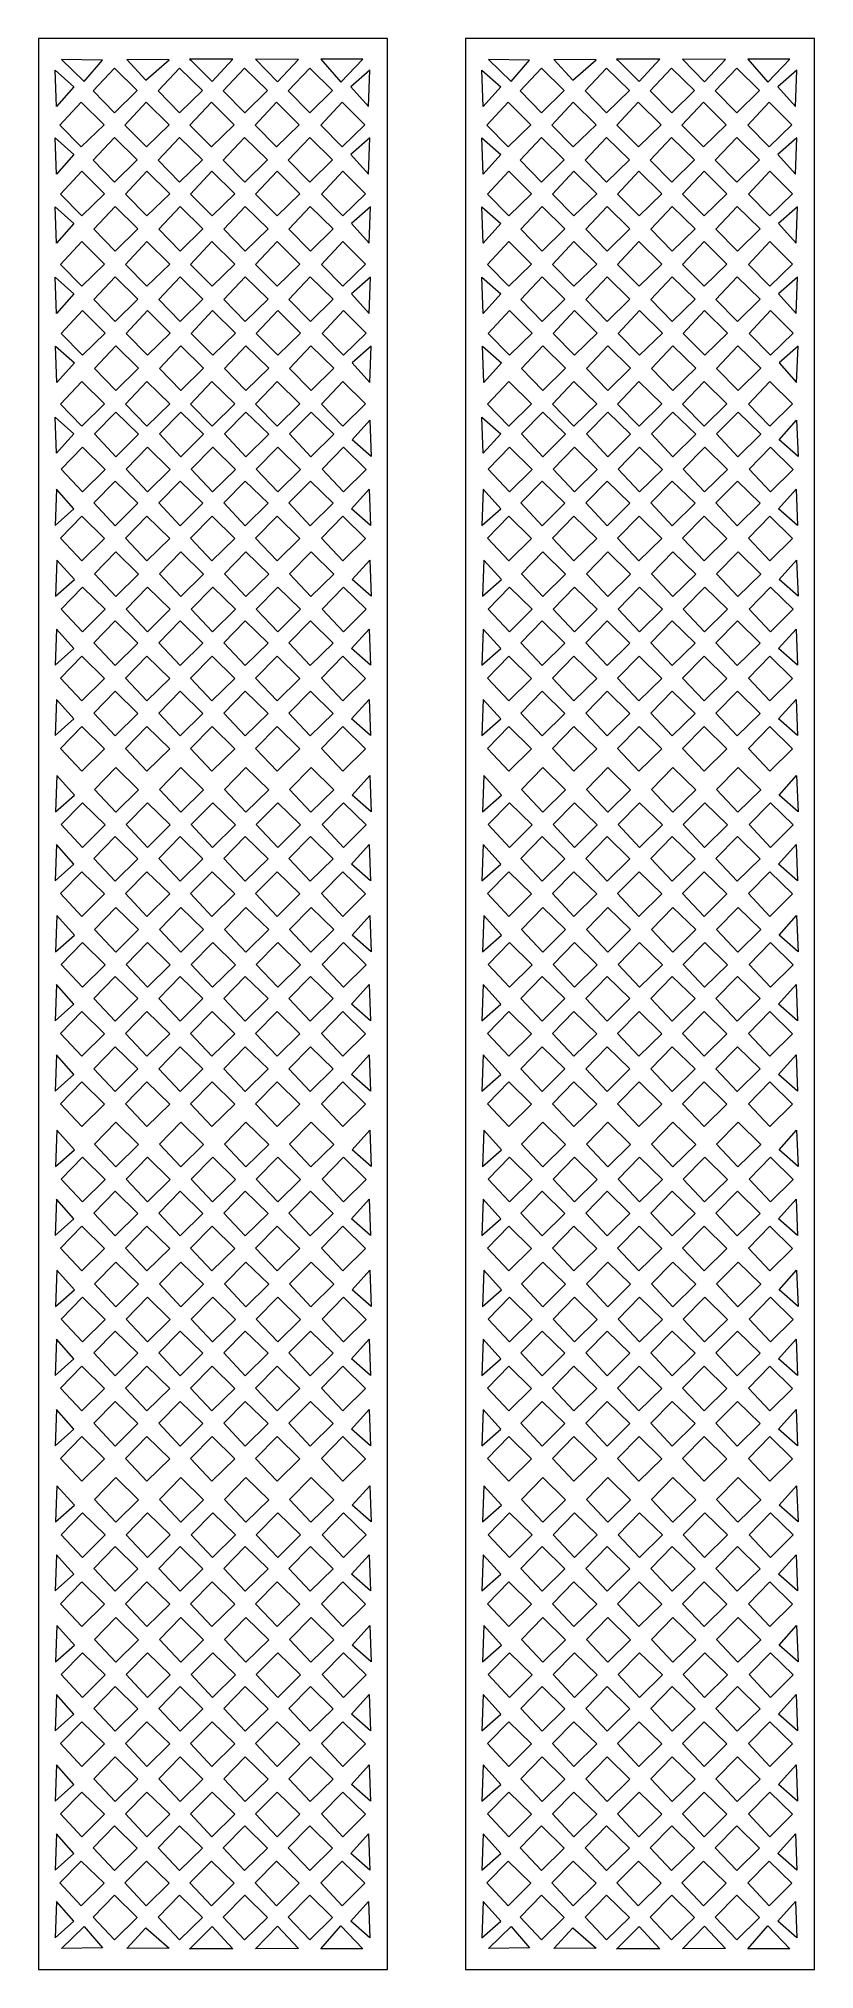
# Model space of a CAD drawing. Header units: centimetres. Extents: x 1.8 to 9.5, y -9.5 to 9.5.
import ezdxf

# ---------------------------------------------------------------- set-up
doc = ezdxf.new("R2010")
doc.units = ezdxf.units.CM
doc.header["$MEASUREMENT"] = 0
doc.layers.add('layer 1', color=7, linetype='Continuous')

msp = doc.modelspace()

# ---------------------------------------------------------------- linework, layer by layer
at = {"layer": 'layer 1', "color": 250, "lineweight": 9}
for points, knots in [([(1.84604, 9.5), (1.84604, 9.5), (5.27768, 9.5), (5.27768, 9.5), (5.27768, 9.5), (5.27768, 9.5), (5.27768, -9.5), (5.27768, -9.5), (5.27768, -9.5), (5.27768, -9.5), (1.84604, -9.5), (1.84604, -9.5), (1.84604, -9.5), (1.84604, -9.5), (1.84604, 9.5), (1.84604, 9.5)], [0, 0, 0, 0, 0.2, 0.2, 0.2, 0.2, 0.4, 0.4, 0.4, 0.4, 0.6, 0.6, 0.6, 0.6, 1, 1, 1, 1]), ([(6.04735, 9.5), (6.04735, 9.5), (9.47899, 9.5), (9.47899, 9.5), (9.47899, 9.5), (9.47899, 9.5), (9.47899, -9.5), (9.47899, -9.5), (9.47899, -9.5), (9.47899, -9.5), (6.04735, -9.5), (6.04735, -9.5), (6.04735, -9.5), (6.04735, -9.5), (6.04735, 9.5), (6.04735, 9.5)], [0, 0, 0, 0, 0.2, 0.2, 0.2, 0.2, 0.4, 0.4, 0.4, 0.4, 0.6, 0.6, 0.6, 0.6, 1, 1, 1, 1]), ([(2.02036, 8.83114), (2.02036, 8.83114), (2.19227, 9.0239), (2.19227, 9.0239), (2.19227, 9.0239), (2.19227, 9.0239), (2.00721, 9.18801), (2.00721, 9.18801), (2.00721, 9.18801), (2.00721, 9.18801), (2.02036, 8.83114), (2.02036, 8.83114)], [0, 0, 0, 0, 0.25, 0.25, 0.25, 0.25, 0.5, 0.5, 0.5, 0.5, 1, 1, 1, 1]), ([(2.07047, 9.29423), (2.07047, 9.29423), (2.4738, 9.28914), (2.4738, 9.28914), (2.4738, 9.28914), (2.4738, 9.28914), (2.29535, 9.07732), (2.29535, 9.07732), (2.29535, 9.07732), (2.29535, 9.07732), (2.07047, 9.29423), (2.07047, 9.29423)], [0, 0, 0, 0, 0.25, 0.25, 0.25, 0.25, 0.5, 0.5, 0.5, 0.5, 1, 1, 1, 1]), ([(2.59356, 8.77029), (2.59356, 8.77029), (2.38272, 8.98607), (2.38272, 8.98607), (2.38272, 8.98607), (2.38272, 8.98607), (2.59312, 9.2099), (2.59312, 9.2099), (2.59312, 9.2099), (2.59312, 9.2099), (2.81704, 8.98893), (2.81704, 8.98893), (2.81704, 8.98893), (2.81704, 8.98893), (2.59356, 8.77029), (2.59356, 8.77029)], [0, 0, 0, 0, 0.2, 0.2, 0.2, 0.2, 0.4, 0.4, 0.4, 0.4, 0.6, 0.6, 0.6, 0.6, 1, 1, 1, 1]), ([(2.90169, 9.09031), (2.90169, 9.09031), (2.71413, 9.29499), (2.71413, 9.29499), (2.71413, 9.29499), (2.71413, 9.29499), (3.12943, 9.29267), (3.12943, 9.29267), (3.12943, 9.29267), (3.12943, 9.29267), (2.90169, 9.09031), (2.90169, 9.09031)], [0, 0, 0, 0, 0.25, 0.25, 0.25, 0.25, 0.5, 0.5, 0.5, 0.5, 1, 1, 1, 1]), ([(3.23357, 8.77029), (3.23357, 8.77029), (3.02274, 8.98607), (3.02274, 8.98607), (3.02274, 8.98607), (3.02274, 8.98607), (3.23313, 9.2099), (3.23313, 9.2099), (3.23313, 9.2099), (3.23313, 9.2099), (3.45705, 8.98893), (3.45705, 8.98893), (3.45705, 8.98893), (3.45705, 8.98893), (3.23357, 8.77029), (3.23357, 8.77029)], [0, 0, 0, 0, 0.2, 0.2, 0.2, 0.2, 0.4, 0.4, 0.4, 0.4, 0.6, 0.6, 0.6, 0.6, 1, 1, 1, 1]), ([(3.55325, 9.07908), (3.55325, 9.07908), (3.34248, 9.28711), (3.34248, 9.28711), (3.34248, 9.28711), (3.34248, 9.28711), (3.3305, 9.29773), (3.3305, 9.29773), (3.3305, 9.29773), (3.3305, 9.29773), (3.75552, 9.29751), (3.75552, 9.29751), (3.75552, 9.29751), (3.75552, 9.29751), (3.55325, 9.07908), (3.55325, 9.07908)], [0, 0, 0, 0, 0.2, 0.2, 0.2, 0.2, 0.4, 0.4, 0.4, 0.4, 0.6, 0.6, 0.6, 0.6, 1, 1, 1, 1]), ([(3.87359, 8.77029), (3.87359, 8.77029), (3.66275, 8.98607), (3.66275, 8.98607), (3.66275, 8.98607), (3.66275, 8.98607), (3.87315, 9.2099), (3.87315, 9.2099), (3.87315, 9.2099), (3.87315, 9.2099), (4.09707, 8.98893), (4.09707, 8.98893), (4.09707, 8.98893), (4.09707, 8.98893), (3.87359, 8.77029), (3.87359, 8.77029)], [0, 0, 0, 0, 0.2, 0.2, 0.2, 0.2, 0.4, 0.4, 0.4, 0.4, 0.6, 0.6, 0.6, 0.6, 1, 1, 1, 1]), ([(3.97984, 9.29915), (3.97984, 9.29915), (4.4046, 9.29539), (4.4046, 9.29539), (4.4046, 9.29539), (4.4046, 9.29539), (4.19629, 9.07492), (4.19629, 9.07492), (4.19629, 9.07492), (4.19629, 9.07492), (3.97984, 9.29915), (3.97984, 9.29915)], [0, 0, 0, 0, 0.25, 0.25, 0.25, 0.25, 0.5, 0.5, 0.5, 0.5, 1, 1, 1, 1]), ([(4.51362, 8.77029), (4.51362, 8.77029), (4.30279, 8.98607), (4.30279, 8.98607), (4.30279, 8.98607), (4.30279, 8.98607), (4.51318, 9.2099), (4.51318, 9.2099), (4.51318, 9.2099), (4.51318, 9.2099), (4.7371, 8.98893), (4.7371, 8.98893), (4.7371, 8.98893), (4.7371, 8.98893), (4.51362, 8.77029), (4.51362, 8.77029)], [0, 0, 0, 0, 0.2, 0.2, 0.2, 0.2, 0.4, 0.4, 0.4, 0.4, 0.6, 0.6, 0.6, 0.6, 1, 1, 1, 1]), ([(4.82096, 9.07196), (4.82096, 9.07196), (4.6224, 9.29909), (4.6224, 9.29909), (4.6224, 9.29909), (4.6224, 9.29909), (5.03533, 9.29667), (5.03533, 9.29667), (5.03533, 9.29667), (5.03533, 9.29667), (4.82096, 9.07196), (4.82096, 9.07196)], [0, 0, 0, 0, 0.25, 0.25, 0.25, 0.25, 0.5, 0.5, 0.5, 0.5, 1, 1, 1, 1]), ([(5.09077, 8.83114), (5.09077, 8.83114), (4.91886, 9.0239), (4.91886, 9.0239), (4.91886, 9.0239), (4.91886, 9.0239), (5.10392, 9.18801), (5.10392, 9.18801), (5.10392, 9.18801), (5.10392, 9.18801), (5.09077, 8.83114), (5.09077, 8.83114)], [0, 0, 0, 0, 0.25, 0.25, 0.25, 0.25, 0.5, 0.5, 0.5, 0.5, 1, 1, 1, 1]), ([(2.2659, 8.43369), (2.2659, 8.43369), (2.05506, 8.64947), (2.05506, 8.64947), (2.05506, 8.64947), (2.05506, 8.64947), (2.26546, 8.8733), (2.26546, 8.8733), (2.26546, 8.8733), (2.26546, 8.8733), (2.48938, 8.65233), (2.48938, 8.65233), (2.48938, 8.65233), (2.48938, 8.65233), (2.2659, 8.43369), (2.2659, 8.43369)], [0, 0, 0, 0, 0.2, 0.2, 0.2, 0.2, 0.4, 0.4, 0.4, 0.4, 0.6, 0.6, 0.6, 0.6, 1, 1, 1, 1]), ([(2.90592, 8.43369), (2.90592, 8.43369), (2.69508, 8.64947), (2.69508, 8.64947), (2.69508, 8.64947), (2.69508, 8.64947), (2.90548, 8.8733), (2.90548, 8.8733), (2.90548, 8.8733), (2.90548, 8.8733), (3.12939, 8.65233), (3.12939, 8.65233), (3.12939, 8.65233), (3.12939, 8.65233), (2.90592, 8.43369), (2.90592, 8.43369)], [0, 0, 0, 0, 0.2, 0.2, 0.2, 0.2, 0.4, 0.4, 0.4, 0.4, 0.6, 0.6, 0.6, 0.6, 1, 1, 1, 1]), ([(3.54593, 8.43369), (3.54593, 8.43369), (3.33509, 8.64947), (3.33509, 8.64947), (3.33509, 8.64947), (3.33509, 8.64947), (3.54549, 8.8733), (3.54549, 8.8733), (3.54549, 8.8733), (3.54549, 8.8733), (3.76941, 8.65233), (3.76941, 8.65233), (3.76941, 8.65233), (3.76941, 8.65233), (3.54593, 8.43369), (3.54593, 8.43369)], [0, 0, 0, 0, 0.2, 0.2, 0.2, 0.2, 0.4, 0.4, 0.4, 0.4, 0.6, 0.6, 0.6, 0.6, 1, 1, 1, 1]), ([(4.18596, 8.43369), (4.18596, 8.43369), (3.97513, 8.64947), (3.97513, 8.64947), (3.97513, 8.64947), (3.97513, 8.64947), (4.18552, 8.8733), (4.18552, 8.8733), (4.18552, 8.8733), (4.18552, 8.8733), (4.40944, 8.65233), (4.40944, 8.65233), (4.40944, 8.65233), (4.40944, 8.65233), (4.18596, 8.43369), (4.18596, 8.43369)], [0, 0, 0, 0, 0.2, 0.2, 0.2, 0.2, 0.4, 0.4, 0.4, 0.4, 0.6, 0.6, 0.6, 0.6, 1, 1, 1, 1]), ([(4.83324, 8.43369), (4.83324, 8.43369), (4.6224, 8.64947), (4.6224, 8.64947), (4.6224, 8.64947), (4.6224, 8.64947), (4.8328, 8.8733), (4.8328, 8.8733), (4.8328, 8.8733), (4.8328, 8.8733), (5.05671, 8.65233), (5.05671, 8.65233), (5.05671, 8.65233), (5.05671, 8.65233), (4.83324, 8.43369), (4.83324, 8.43369)], [0, 0, 0, 0, 0.2, 0.2, 0.2, 0.2, 0.4, 0.4, 0.4, 0.4, 0.6, 0.6, 0.6, 0.6, 1, 1, 1, 1]), ([(2.02036, 8.16738), (2.02036, 8.16738), (2.19227, 8.36014), (2.19227, 8.36014), (2.19227, 8.36014), (2.19227, 8.36014), (2.00721, 8.52425), (2.00721, 8.52425), (2.00721, 8.52425), (2.00721, 8.52425), (2.02036, 8.16738), (2.02036, 8.16738)], [0, 0, 0, 0, 0.25, 0.25, 0.25, 0.25, 0.5, 0.5, 0.5, 0.5, 1, 1, 1, 1]), ([(2.59356, 8.08771), (2.59356, 8.08771), (2.38272, 8.30349), (2.38272, 8.30349), (2.38272, 8.30349), (2.38272, 8.30349), (2.59312, 8.52732), (2.59312, 8.52732), (2.59312, 8.52732), (2.59312, 8.52732), (2.81704, 8.30635), (2.81704, 8.30635), (2.81704, 8.30635), (2.81704, 8.30635), (2.59356, 8.08771), (2.59356, 8.08771)], [0, 0, 0, 0, 0.2, 0.2, 0.2, 0.2, 0.4, 0.4, 0.4, 0.4, 0.6, 0.6, 0.6, 0.6, 1, 1, 1, 1]), ([(3.23357, 8.08771), (3.23357, 8.08771), (3.02274, 8.30349), (3.02274, 8.30349), (3.02274, 8.30349), (3.02274, 8.30349), (3.23313, 8.52732), (3.23313, 8.52732), (3.23313, 8.52732), (3.23313, 8.52732), (3.45705, 8.30635), (3.45705, 8.30635), (3.45705, 8.30635), (3.45705, 8.30635), (3.23357, 8.08771), (3.23357, 8.08771)], [0, 0, 0, 0, 0.2, 0.2, 0.2, 0.2, 0.4, 0.4, 0.4, 0.4, 0.6, 0.6, 0.6, 0.6, 1, 1, 1, 1]), ([(3.87359, 8.08771), (3.87359, 8.08771), (3.66275, 8.30349), (3.66275, 8.30349), (3.66275, 8.30349), (3.66275, 8.30349), (3.87315, 8.52732), (3.87315, 8.52732), (3.87315, 8.52732), (3.87315, 8.52732), (4.09707, 8.30635), (4.09707, 8.30635), (4.09707, 8.30635), (4.09707, 8.30635), (3.87359, 8.08771), (3.87359, 8.08771)], [0, 0, 0, 0, 0.2, 0.2, 0.2, 0.2, 0.4, 0.4, 0.4, 0.4, 0.6, 0.6, 0.6, 0.6, 1, 1, 1, 1]), ([(4.51362, 8.08771), (4.51362, 8.08771), (4.30279, 8.30349), (4.30279, 8.30349), (4.30279, 8.30349), (4.30279, 8.30349), (4.51318, 8.52732), (4.51318, 8.52732), (4.51318, 8.52732), (4.51318, 8.52732), (4.7371, 8.30635), (4.7371, 8.30635), (4.7371, 8.30635), (4.7371, 8.30635), (4.51362, 8.08771), (4.51362, 8.08771)], [0, 0, 0, 0, 0.2, 0.2, 0.2, 0.2, 0.4, 0.4, 0.4, 0.4, 0.6, 0.6, 0.6, 0.6, 1, 1, 1, 1]), ([(5.09077, 8.16738), (5.09077, 8.16738), (4.91886, 8.36014), (4.91886, 8.36014), (4.91886, 8.36014), (4.91886, 8.36014), (5.10392, 8.52425), (5.10392, 8.52425), (5.10392, 8.52425), (5.10392, 8.52425), (5.09077, 8.16738), (5.09077, 8.16738)], [0, 0, 0, 0, 0.25, 0.25, 0.25, 0.25, 0.5, 0.5, 0.5, 0.5, 1, 1, 1, 1]), ([(2.2722, 7.75463), (2.2722, 7.75463), (2.06137, 7.9704), (2.06137, 7.9704), (2.06137, 7.9704), (2.06137, 7.9704), (2.27176, 8.19424), (2.27176, 8.19424), (2.27176, 8.19424), (2.27176, 8.19424), (2.49568, 7.97327), (2.49568, 7.97327), (2.49568, 7.97327), (2.49568, 7.97327), (2.2722, 7.75463), (2.2722, 7.75463)], [0, 0, 0, 0, 0.2, 0.2, 0.2, 0.2, 0.4, 0.4, 0.4, 0.4, 0.6, 0.6, 0.6, 0.6, 1, 1, 1, 1]), ([(2.91222, 7.75463), (2.91222, 7.75463), (2.70138, 7.9704), (2.70138, 7.9704), (2.70138, 7.9704), (2.70138, 7.9704), (2.91178, 8.19424), (2.91178, 8.19424), (2.91178, 8.19424), (2.91178, 8.19424), (3.1357, 7.97327), (3.1357, 7.97327), (3.1357, 7.97327), (3.1357, 7.97327), (2.91222, 7.75463), (2.91222, 7.75463)], [0, 0, 0, 0, 0.2, 0.2, 0.2, 0.2, 0.4, 0.4, 0.4, 0.4, 0.6, 0.6, 0.6, 0.6, 1, 1, 1, 1]), ([(3.55223, 7.75463), (3.55223, 7.75463), (3.3414, 7.9704), (3.3414, 7.9704), (3.3414, 7.9704), (3.3414, 7.9704), (3.55179, 8.19424), (3.55179, 8.19424), (3.55179, 8.19424), (3.55179, 8.19424), (3.77571, 7.97327), (3.77571, 7.97327), (3.77571, 7.97327), (3.77571, 7.97327), (3.55223, 7.75463), (3.55223, 7.75463)], [0, 0, 0, 0, 0.2, 0.2, 0.2, 0.2, 0.4, 0.4, 0.4, 0.4, 0.6, 0.6, 0.6, 0.6, 1, 1, 1, 1]), ([(4.19227, 7.75463), (4.19227, 7.75463), (3.98143, 7.9704), (3.98143, 7.9704), (3.98143, 7.9704), (3.98143, 7.9704), (4.19183, 8.19424), (4.19183, 8.19424), (4.19183, 8.19424), (4.19183, 8.19424), (4.41575, 7.97327), (4.41575, 7.97327), (4.41575, 7.97327), (4.41575, 7.97327), (4.19227, 7.75463), (4.19227, 7.75463)], [0, 0, 0, 0, 0.2, 0.2, 0.2, 0.2, 0.4, 0.4, 0.4, 0.4, 0.6, 0.6, 0.6, 0.6, 1, 1, 1, 1]), ([(4.83954, 7.75463), (4.83954, 7.75463), (4.6287, 7.9704), (4.6287, 7.9704), (4.6287, 7.9704), (4.6287, 7.9704), (4.8391, 8.19424), (4.8391, 8.19424), (4.8391, 8.19424), (4.8391, 8.19424), (5.06302, 7.97327), (5.06302, 7.97327), (5.06302, 7.97327), (5.06302, 7.97327), (4.83954, 7.75463), (4.83954, 7.75463)], [0, 0, 0, 0, 0.2, 0.2, 0.2, 0.2, 0.4, 0.4, 0.4, 0.4, 0.6, 0.6, 0.6, 0.6, 1, 1, 1, 1]), ([(2.02036, 7.48831), (2.02036, 7.48831), (2.19227, 7.68107), (2.19227, 7.68107), (2.19227, 7.68107), (2.19227, 7.68107), (2.00721, 7.84518), (2.00721, 7.84518), (2.00721, 7.84518), (2.00721, 7.84518), (2.02036, 7.48831), (2.02036, 7.48831)], [0, 0, 0, 0, 0.25, 0.25, 0.25, 0.25, 0.5, 0.5, 0.5, 0.5, 1, 1, 1, 1]), ([(2.59986, 7.40864), (2.59986, 7.40864), (2.38903, 7.62442), (2.38903, 7.62442), (2.38903, 7.62442), (2.38903, 7.62442), (2.59942, 7.84825), (2.59942, 7.84825), (2.59942, 7.84825), (2.59942, 7.84825), (2.82334, 7.62728), (2.82334, 7.62728), (2.82334, 7.62728), (2.82334, 7.62728), (2.59986, 7.40864), (2.59986, 7.40864)], [0, 0, 0, 0, 0.2, 0.2, 0.2, 0.2, 0.4, 0.4, 0.4, 0.4, 0.6, 0.6, 0.6, 0.6, 1, 1, 1, 1]), ([(3.23988, 7.40864), (3.23988, 7.40864), (3.02904, 7.62442), (3.02904, 7.62442), (3.02904, 7.62442), (3.02904, 7.62442), (3.23944, 7.84825), (3.23944, 7.84825), (3.23944, 7.84825), (3.23944, 7.84825), (3.46336, 7.62728), (3.46336, 7.62728), (3.46336, 7.62728), (3.46336, 7.62728), (3.23988, 7.40864), (3.23988, 7.40864)], [0, 0, 0, 0, 0.2, 0.2, 0.2, 0.2, 0.4, 0.4, 0.4, 0.4, 0.6, 0.6, 0.6, 0.6, 1, 1, 1, 1]), ([(3.87989, 7.40864), (3.87989, 7.40864), (3.66906, 7.62442), (3.66906, 7.62442), (3.66906, 7.62442), (3.66906, 7.62442), (3.87945, 7.84825), (3.87945, 7.84825), (3.87945, 7.84825), (3.87945, 7.84825), (4.10337, 7.62728), (4.10337, 7.62728), (4.10337, 7.62728), (4.10337, 7.62728), (3.87989, 7.40864), (3.87989, 7.40864)], [0, 0, 0, 0, 0.2, 0.2, 0.2, 0.2, 0.4, 0.4, 0.4, 0.4, 0.6, 0.6, 0.6, 0.6, 1, 1, 1, 1]), ([(4.51993, 7.40864), (4.51993, 7.40864), (4.30909, 7.62442), (4.30909, 7.62442), (4.30909, 7.62442), (4.30909, 7.62442), (4.51949, 7.84825), (4.51949, 7.84825), (4.51949, 7.84825), (4.51949, 7.84825), (4.7434, 7.62728), (4.7434, 7.62728), (4.7434, 7.62728), (4.7434, 7.62728), (4.51993, 7.40864), (4.51993, 7.40864)], [0, 0, 0, 0, 0.2, 0.2, 0.2, 0.2, 0.4, 0.4, 0.4, 0.4, 0.6, 0.6, 0.6, 0.6, 1, 1, 1, 1]), ([(5.09707, 7.48831), (5.09707, 7.48831), (4.92516, 7.68107), (4.92516, 7.68107), (4.92516, 7.68107), (4.92516, 7.68107), (5.11022, 7.84518), (5.11022, 7.84518), (5.11022, 7.84518), (5.11022, 7.84518), (5.09707, 7.48831), (5.09707, 7.48831)], [0, 0, 0, 0, 0.25, 0.25, 0.25, 0.25, 0.5, 0.5, 0.5, 0.5, 1, 1, 1, 1]), ([(2.2722, 7.06253), (2.2722, 7.06253), (2.06137, 7.27831), (2.06137, 7.27831), (2.06137, 7.27831), (2.06137, 7.27831), (2.27176, 7.50214), (2.27176, 7.50214), (2.27176, 7.50214), (2.27176, 7.50214), (2.49568, 7.28117), (2.49568, 7.28117), (2.49568, 7.28117), (2.49568, 7.28117), (2.2722, 7.06253), (2.2722, 7.06253)], [0, 0, 0, 0, 0.2, 0.2, 0.2, 0.2, 0.4, 0.4, 0.4, 0.4, 0.6, 0.6, 0.6, 0.6, 1, 1, 1, 1]), ([(2.91222, 7.06253), (2.91222, 7.06253), (2.70138, 7.27831), (2.70138, 7.27831), (2.70138, 7.27831), (2.70138, 7.27831), (2.91178, 7.50214), (2.91178, 7.50214), (2.91178, 7.50214), (2.91178, 7.50214), (3.1357, 7.28117), (3.1357, 7.28117), (3.1357, 7.28117), (3.1357, 7.28117), (2.91222, 7.06253), (2.91222, 7.06253)], [0, 0, 0, 0, 0.2, 0.2, 0.2, 0.2, 0.4, 0.4, 0.4, 0.4, 0.6, 0.6, 0.6, 0.6, 1, 1, 1, 1]), ([(3.55223, 7.06253), (3.55223, 7.06253), (3.3414, 7.27831), (3.3414, 7.27831), (3.3414, 7.27831), (3.3414, 7.27831), (3.55179, 7.50214), (3.55179, 7.50214), (3.55179, 7.50214), (3.55179, 7.50214), (3.77571, 7.28117), (3.77571, 7.28117), (3.77571, 7.28117), (3.77571, 7.28117), (3.55223, 7.06253), (3.55223, 7.06253)], [0, 0, 0, 0, 0.2, 0.2, 0.2, 0.2, 0.4, 0.4, 0.4, 0.4, 0.6, 0.6, 0.6, 0.6, 1, 1, 1, 1]), ([(4.19227, 7.06253), (4.19227, 7.06253), (3.98143, 7.27831), (3.98143, 7.27831), (3.98143, 7.27831), (3.98143, 7.27831), (4.19183, 7.50214), (4.19183, 7.50214), (4.19183, 7.50214), (4.19183, 7.50214), (4.41575, 7.28117), (4.41575, 7.28117), (4.41575, 7.28117), (4.41575, 7.28117), (4.19227, 7.06253), (4.19227, 7.06253)], [0, 0, 0, 0, 0.2, 0.2, 0.2, 0.2, 0.4, 0.4, 0.4, 0.4, 0.6, 0.6, 0.6, 0.6, 1, 1, 1, 1]), ([(4.83954, 7.06253), (4.83954, 7.06253), (4.6287, 7.27831), (4.6287, 7.27831), (4.6287, 7.27831), (4.6287, 7.27831), (4.8391, 7.50214), (4.8391, 7.50214), (4.8391, 7.50214), (4.8391, 7.50214), (5.06302, 7.28117), (5.06302, 7.28117), (5.06302, 7.28117), (5.06302, 7.28117), (4.83954, 7.06253), (4.83954, 7.06253)], [0, 0, 0, 0, 0.2, 0.2, 0.2, 0.2, 0.4, 0.4, 0.4, 0.4, 0.6, 0.6, 0.6, 0.6, 1, 1, 1, 1]), ([(2.02036, 6.79622), (2.02036, 6.79622), (2.19227, 6.98898), (2.19227, 6.98898), (2.19227, 6.98898), (2.19227, 6.98898), (2.00721, 7.15309), (2.00721, 7.15309), (2.00721, 7.15309), (2.00721, 7.15309), (2.02036, 6.79622), (2.02036, 6.79622)], [0, 0, 0, 0, 0.25, 0.25, 0.25, 0.25, 0.5, 0.5, 0.5, 0.5, 1, 1, 1, 1]), ([(2.59986, 6.71655), (2.59986, 6.71655), (2.38903, 6.93233), (2.38903, 6.93233), (2.38903, 6.93233), (2.38903, 6.93233), (2.59942, 7.15616), (2.59942, 7.15616), (2.59942, 7.15616), (2.59942, 7.15616), (2.82334, 6.93519), (2.82334, 6.93519), (2.82334, 6.93519), (2.82334, 6.93519), (2.59986, 6.71655), (2.59986, 6.71655)], [0, 0, 0, 0, 0.2, 0.2, 0.2, 0.2, 0.4, 0.4, 0.4, 0.4, 0.6, 0.6, 0.6, 0.6, 1, 1, 1, 1]), ([(3.23988, 6.71655), (3.23988, 6.71655), (3.02904, 6.93233), (3.02904, 6.93233), (3.02904, 6.93233), (3.02904, 6.93233), (3.23944, 7.15616), (3.23944, 7.15616), (3.23944, 7.15616), (3.23944, 7.15616), (3.46336, 6.93519), (3.46336, 6.93519), (3.46336, 6.93519), (3.46336, 6.93519), (3.23988, 6.71655), (3.23988, 6.71655)], [0, 0, 0, 0, 0.2, 0.2, 0.2, 0.2, 0.4, 0.4, 0.4, 0.4, 0.6, 0.6, 0.6, 0.6, 1, 1, 1, 1]), ([(3.87989, 6.71655), (3.87989, 6.71655), (3.66906, 6.93233), (3.66906, 6.93233), (3.66906, 6.93233), (3.66906, 6.93233), (3.87945, 7.15616), (3.87945, 7.15616), (3.87945, 7.15616), (3.87945, 7.15616), (4.10337, 6.93519), (4.10337, 6.93519), (4.10337, 6.93519), (4.10337, 6.93519), (3.87989, 6.71655), (3.87989, 6.71655)], [0, 0, 0, 0, 0.2, 0.2, 0.2, 0.2, 0.4, 0.4, 0.4, 0.4, 0.6, 0.6, 0.6, 0.6, 1, 1, 1, 1]), ([(4.51993, 6.71655), (4.51993, 6.71655), (4.30909, 6.93233), (4.30909, 6.93233), (4.30909, 6.93233), (4.30909, 6.93233), (4.51949, 7.15616), (4.51949, 7.15616), (4.51949, 7.15616), (4.51949, 7.15616), (4.7434, 6.93519), (4.7434, 6.93519), (4.7434, 6.93519), (4.7434, 6.93519), (4.51993, 6.71655), (4.51993, 6.71655)], [0, 0, 0, 0, 0.2, 0.2, 0.2, 0.2, 0.4, 0.4, 0.4, 0.4, 0.6, 0.6, 0.6, 0.6, 1, 1, 1, 1]), ([(5.09707, 6.79622), (5.09707, 6.79622), (4.92516, 6.98898), (4.92516, 6.98898), (4.92516, 6.98898), (4.92516, 6.98898), (5.11022, 7.15309), (5.11022, 7.15309), (5.11022, 7.15309), (5.11022, 7.15309), (5.09707, 6.79622), (5.09707, 6.79622)], [0, 0, 0, 0, 0.25, 0.25, 0.25, 0.25, 0.5, 0.5, 0.5, 0.5, 1, 1, 1, 1]), ([(2.27851, 6.38347), (2.27851, 6.38347), (2.06767, 6.59925), (2.06767, 6.59925), (2.06767, 6.59925), (2.06767, 6.59925), (2.27807, 6.82308), (2.27807, 6.82308), (2.27807, 6.82308), (2.27807, 6.82308), (2.50199, 6.60211), (2.50199, 6.60211), (2.50199, 6.60211), (2.50199, 6.60211), (2.27851, 6.38347), (2.27851, 6.38347)], [0, 0, 0, 0, 0.2, 0.2, 0.2, 0.2, 0.4, 0.4, 0.4, 0.4, 0.6, 0.6, 0.6, 0.6, 1, 1, 1, 1]), ([(2.91852, 6.38347), (2.91852, 6.38347), (2.70769, 6.59925), (2.70769, 6.59925), (2.70769, 6.59925), (2.70769, 6.59925), (2.91808, 6.82308), (2.91808, 6.82308), (2.91808, 6.82308), (2.91808, 6.82308), (3.142, 6.60211), (3.142, 6.60211), (3.142, 6.60211), (3.142, 6.60211), (2.91852, 6.38347), (2.91852, 6.38347)], [0, 0, 0, 0, 0.2, 0.2, 0.2, 0.2, 0.4, 0.4, 0.4, 0.4, 0.6, 0.6, 0.6, 0.6, 1, 1, 1, 1]), ([(3.55854, 6.38347), (3.55854, 6.38347), (3.3477, 6.59925), (3.3477, 6.59925), (3.3477, 6.59925), (3.3477, 6.59925), (3.5581, 6.82308), (3.5581, 6.82308), (3.5581, 6.82308), (3.5581, 6.82308), (3.78202, 6.60211), (3.78202, 6.60211), (3.78202, 6.60211), (3.78202, 6.60211), (3.55854, 6.38347), (3.55854, 6.38347)], [0, 0, 0, 0, 0.2, 0.2, 0.2, 0.2, 0.4, 0.4, 0.4, 0.4, 0.6, 0.6, 0.6, 0.6, 1, 1, 1, 1]), ([(4.19857, 6.38347), (4.19857, 6.38347), (3.98774, 6.59925), (3.98774, 6.59925), (3.98774, 6.59925), (3.98774, 6.59925), (4.19813, 6.82308), (4.19813, 6.82308), (4.19813, 6.82308), (4.19813, 6.82308), (4.42205, 6.60211), (4.42205, 6.60211), (4.42205, 6.60211), (4.42205, 6.60211), (4.19857, 6.38347), (4.19857, 6.38347)], [0, 0, 0, 0, 0.2, 0.2, 0.2, 0.2, 0.4, 0.4, 0.4, 0.4, 0.6, 0.6, 0.6, 0.6, 1, 1, 1, 1]), ([(4.84584, 6.38347), (4.84584, 6.38347), (4.63501, 6.59925), (4.63501, 6.59925), (4.63501, 6.59925), (4.63501, 6.59925), (4.8454, 6.82308), (4.8454, 6.82308), (4.8454, 6.82308), (4.8454, 6.82308), (5.06932, 6.60211), (5.06932, 6.60211), (5.06932, 6.60211), (5.06932, 6.60211), (4.84584, 6.38347), (4.84584, 6.38347)], [0, 0, 0, 0, 0.2, 0.2, 0.2, 0.2, 0.4, 0.4, 0.4, 0.4, 0.6, 0.6, 0.6, 0.6, 1, 1, 1, 1]), ([(2.02667, 6.11715), (2.02667, 6.11715), (2.19858, 6.30992), (2.19858, 6.30992), (2.19858, 6.30992), (2.19858, 6.30992), (2.01351, 6.47402), (2.01351, 6.47402), (2.01351, 6.47402), (2.01351, 6.47402), (2.02667, 6.11715), (2.02667, 6.11715)], [0, 0, 0, 0, 0.25, 0.25, 0.25, 0.25, 0.5, 0.5, 0.5, 0.5, 1, 1, 1, 1]), ([(2.60617, 6.03749), (2.60617, 6.03749), (2.39533, 6.25326), (2.39533, 6.25326), (2.39533, 6.25326), (2.39533, 6.25326), (2.60573, 6.47709), (2.60573, 6.47709), (2.60573, 6.47709), (2.60573, 6.47709), (2.82964, 6.25612), (2.82964, 6.25612), (2.82964, 6.25612), (2.82964, 6.25612), (2.60617, 6.03749), (2.60617, 6.03749)], [0, 0, 0, 0, 0.2, 0.2, 0.2, 0.2, 0.4, 0.4, 0.4, 0.4, 0.6, 0.6, 0.6, 0.6, 1, 1, 1, 1]), ([(3.24618, 6.03749), (3.24618, 6.03749), (3.03534, 6.25326), (3.03534, 6.25326), (3.03534, 6.25326), (3.03534, 6.25326), (3.24574, 6.47709), (3.24574, 6.47709), (3.24574, 6.47709), (3.24574, 6.47709), (3.46966, 6.25612), (3.46966, 6.25612), (3.46966, 6.25612), (3.46966, 6.25612), (3.24618, 6.03749), (3.24618, 6.03749)], [0, 0, 0, 0, 0.2, 0.2, 0.2, 0.2, 0.4, 0.4, 0.4, 0.4, 0.6, 0.6, 0.6, 0.6, 1, 1, 1, 1]), ([(3.8862, 6.03749), (3.8862, 6.03749), (3.67536, 6.25326), (3.67536, 6.25326), (3.67536, 6.25326), (3.67536, 6.25326), (3.88576, 6.47709), (3.88576, 6.47709), (3.88576, 6.47709), (3.88576, 6.47709), (4.10967, 6.25612), (4.10967, 6.25612), (4.10967, 6.25612), (4.10967, 6.25612), (3.8862, 6.03749), (3.8862, 6.03749)], [0, 0, 0, 0, 0.2, 0.2, 0.2, 0.2, 0.4, 0.4, 0.4, 0.4, 0.6, 0.6, 0.6, 0.6, 1, 1, 1, 1]), ([(4.52623, 6.03749), (4.52623, 6.03749), (4.31539, 6.25326), (4.31539, 6.25326), (4.31539, 6.25326), (4.31539, 6.25326), (4.52579, 6.47709), (4.52579, 6.47709), (4.52579, 6.47709), (4.52579, 6.47709), (4.74971, 6.25612), (4.74971, 6.25612), (4.74971, 6.25612), (4.74971, 6.25612), (4.52623, 6.03749), (4.52623, 6.03749)], [0, 0, 0, 0, 0.2, 0.2, 0.2, 0.2, 0.4, 0.4, 0.4, 0.4, 0.6, 0.6, 0.6, 0.6, 1, 1, 1, 1]), ([(5.10338, 6.11715), (5.10338, 6.11715), (4.93147, 6.30992), (4.93147, 6.30992), (4.93147, 6.30992), (4.93147, 6.30992), (5.11653, 6.47402), (5.11653, 6.47402), (5.11653, 6.47402), (5.11653, 6.47402), (5.10338, 6.11715), (5.10338, 6.11715)], [0, 0, 0, 0, 0.25, 0.25, 0.25, 0.25, 0.5, 0.5, 0.5, 0.5, 1, 1, 1, 1]), ([(2.2722, 5.68575), (2.2722, 5.68575), (2.06137, 5.90153), (2.06137, 5.90153), (2.06137, 5.90153), (2.06137, 5.90153), (2.27176, 6.12536), (2.27176, 6.12536), (2.27176, 6.12536), (2.27176, 6.12536), (2.49568, 5.90439), (2.49568, 5.90439), (2.49568, 5.90439), (2.49568, 5.90439), (2.2722, 5.68575), (2.2722, 5.68575)], [0, 0, 0, 0, 0.2, 0.2, 0.2, 0.2, 0.4, 0.4, 0.4, 0.4, 0.6, 0.6, 0.6, 0.6, 1, 1, 1, 1]), ([(2.91222, 5.68575), (2.91222, 5.68575), (2.70138, 5.90153), (2.70138, 5.90153), (2.70138, 5.90153), (2.70138, 5.90153), (2.91178, 6.12536), (2.91178, 6.12536), (2.91178, 6.12536), (2.91178, 6.12536), (3.1357, 5.90439), (3.1357, 5.90439), (3.1357, 5.90439), (3.1357, 5.90439), (2.91222, 5.68575), (2.91222, 5.68575)], [0, 0, 0, 0, 0.2, 0.2, 0.2, 0.2, 0.4, 0.4, 0.4, 0.4, 0.6, 0.6, 0.6, 0.6, 1, 1, 1, 1]), ([(3.55223, 5.68575), (3.55223, 5.68575), (3.3414, 5.90153), (3.3414, 5.90153), (3.3414, 5.90153), (3.3414, 5.90153), (3.55179, 6.12536), (3.55179, 6.12536), (3.55179, 6.12536), (3.55179, 6.12536), (3.77571, 5.90439), (3.77571, 5.90439), (3.77571, 5.90439), (3.77571, 5.90439), (3.55223, 5.68575), (3.55223, 5.68575)], [0, 0, 0, 0, 0.2, 0.2, 0.2, 0.2, 0.4, 0.4, 0.4, 0.4, 0.6, 0.6, 0.6, 0.6, 1, 1, 1, 1]), ([(4.19227, 5.68575), (4.19227, 5.68575), (3.98143, 5.90153), (3.98143, 5.90153), (3.98143, 5.90153), (3.98143, 5.90153), (4.19183, 6.12536), (4.19183, 6.12536), (4.19183, 6.12536), (4.19183, 6.12536), (4.41575, 5.90439), (4.41575, 5.90439), (4.41575, 5.90439), (4.41575, 5.90439), (4.19227, 5.68575), (4.19227, 5.68575)], [0, 0, 0, 0, 0.2, 0.2, 0.2, 0.2, 0.4, 0.4, 0.4, 0.4, 0.6, 0.6, 0.6, 0.6, 1, 1, 1, 1]), ([(4.83954, 5.68575), (4.83954, 5.68575), (4.6287, 5.90153), (4.6287, 5.90153), (4.6287, 5.90153), (4.6287, 5.90153), (4.8391, 6.12536), (4.8391, 6.12536), (4.8391, 6.12536), (4.8391, 6.12536), (5.06302, 5.90439), (5.06302, 5.90439), (5.06302, 5.90439), (5.06302, 5.90439), (4.83954, 5.68575), (4.83954, 5.68575)], [0, 0, 0, 0, 0.2, 0.2, 0.2, 0.2, 0.4, 0.4, 0.4, 0.4, 0.6, 0.6, 0.6, 0.6, 1, 1, 1, 1]), ([(2.02036, 5.41943), (2.02036, 5.41943), (2.19227, 5.6122), (2.19227, 5.6122), (2.19227, 5.6122), (2.19227, 5.6122), (2.00721, 5.7763), (2.00721, 5.7763), (2.00721, 5.7763), (2.00721, 5.7763), (2.02036, 5.41943), (2.02036, 5.41943)], [0, 0, 0, 0, 0.25, 0.25, 0.25, 0.25, 0.5, 0.5, 0.5, 0.5, 1, 1, 1, 1]), ([(2.60617, 5.8252), (2.60617, 5.8252), (2.39533, 5.60943), (2.39533, 5.60943), (2.39533, 5.60943), (2.39533, 5.60943), (2.60573, 5.3856), (2.60573, 5.3856), (2.60573, 5.3856), (2.60573, 5.3856), (2.82964, 5.60657), (2.82964, 5.60657), (2.82964, 5.60657), (2.82964, 5.60657), (2.60617, 5.8252), (2.60617, 5.8252)], [0, 0, 0, 0, 0.2, 0.2, 0.2, 0.2, 0.4, 0.4, 0.4, 0.4, 0.6, 0.6, 0.6, 0.6, 1, 1, 1, 1]), ([(3.24618, 5.8252), (3.24618, 5.8252), (3.03534, 5.60943), (3.03534, 5.60943), (3.03534, 5.60943), (3.03534, 5.60943), (3.24574, 5.3856), (3.24574, 5.3856), (3.24574, 5.3856), (3.24574, 5.3856), (3.46966, 5.60657), (3.46966, 5.60657), (3.46966, 5.60657), (3.46966, 5.60657), (3.24618, 5.8252), (3.24618, 5.8252)], [0, 0, 0, 0, 0.2, 0.2, 0.2, 0.2, 0.4, 0.4, 0.4, 0.4, 0.6, 0.6, 0.6, 0.6, 1, 1, 1, 1]), ([(3.8862, 5.8252), (3.8862, 5.8252), (3.67536, 5.60943), (3.67536, 5.60943), (3.67536, 5.60943), (3.67536, 5.60943), (3.88576, 5.3856), (3.88576, 5.3856), (3.88576, 5.3856), (3.88576, 5.3856), (4.10967, 5.60657), (4.10967, 5.60657), (4.10967, 5.60657), (4.10967, 5.60657), (3.8862, 5.8252), (3.8862, 5.8252)], [0, 0, 0, 0, 0.2, 0.2, 0.2, 0.2, 0.4, 0.4, 0.4, 0.4, 0.6, 0.6, 0.6, 0.6, 1, 1, 1, 1]), ([(4.52623, 5.8252), (4.52623, 5.8252), (4.31539, 5.60943), (4.31539, 5.60943), (4.31539, 5.60943), (4.31539, 5.60943), (4.52579, 5.3856), (4.52579, 5.3856), (4.52579, 5.3856), (4.52579, 5.3856), (4.74971, 5.60657), (4.74971, 5.60657), (4.74971, 5.60657), (4.74971, 5.60657), (4.52623, 5.8252), (4.52623, 5.8252)], [0, 0, 0, 0, 0.2, 0.2, 0.2, 0.2, 0.4, 0.4, 0.4, 0.4, 0.6, 0.6, 0.6, 0.6, 1, 1, 1, 1]), ([(5.10338, 5.74554), (5.10338, 5.74554), (4.93147, 5.55277), (4.93147, 5.55277), (4.93147, 5.55277), (4.93147, 5.55277), (5.11653, 5.38867), (5.11653, 5.38867), (5.11653, 5.38867), (5.11653, 5.38867), (5.10338, 5.74554), (5.10338, 5.74554)], [0, 0, 0, 0, 0.25, 0.25, 0.25, 0.25, 0.5, 0.5, 0.5, 0.5, 1, 1, 1, 1]), ([(2.27851, 5.47922), (2.27851, 5.47922), (2.06767, 5.26344), (2.06767, 5.26344), (2.06767, 5.26344), (2.06767, 5.26344), (2.27807, 5.03961), (2.27807, 5.03961), (2.27807, 5.03961), (2.27807, 5.03961), (2.50199, 5.26058), (2.50199, 5.26058), (2.50199, 5.26058), (2.50199, 5.26058), (2.27851, 5.47922), (2.27851, 5.47922)], [0, 0, 0, 0, 0.2, 0.2, 0.2, 0.2, 0.4, 0.4, 0.4, 0.4, 0.6, 0.6, 0.6, 0.6, 1, 1, 1, 1]), ([(2.91852, 5.47922), (2.91852, 5.47922), (2.70769, 5.26344), (2.70769, 5.26344), (2.70769, 5.26344), (2.70769, 5.26344), (2.91808, 5.03961), (2.91808, 5.03961), (2.91808, 5.03961), (2.91808, 5.03961), (3.142, 5.26058), (3.142, 5.26058), (3.142, 5.26058), (3.142, 5.26058), (2.91852, 5.47922), (2.91852, 5.47922)], [0, 0, 0, 0, 0.2, 0.2, 0.2, 0.2, 0.4, 0.4, 0.4, 0.4, 0.6, 0.6, 0.6, 0.6, 1, 1, 1, 1]), ([(3.55854, 5.47922), (3.55854, 5.47922), (3.3477, 5.26344), (3.3477, 5.26344), (3.3477, 5.26344), (3.3477, 5.26344), (3.5581, 5.03961), (3.5581, 5.03961), (3.5581, 5.03961), (3.5581, 5.03961), (3.78202, 5.26058), (3.78202, 5.26058), (3.78202, 5.26058), (3.78202, 5.26058), (3.55854, 5.47922), (3.55854, 5.47922)], [0, 0, 0, 0, 0.2, 0.2, 0.2, 0.2, 0.4, 0.4, 0.4, 0.4, 0.6, 0.6, 0.6, 0.6, 1, 1, 1, 1]), ([(4.19857, 5.47922), (4.19857, 5.47922), (3.98774, 5.26344), (3.98774, 5.26344), (3.98774, 5.26344), (3.98774, 5.26344), (4.19813, 5.03961), (4.19813, 5.03961), (4.19813, 5.03961), (4.19813, 5.03961), (4.42205, 5.26058), (4.42205, 5.26058), (4.42205, 5.26058), (4.42205, 5.26058), (4.19857, 5.47922), (4.19857, 5.47922)], [0, 0, 0, 0, 0.2, 0.2, 0.2, 0.2, 0.4, 0.4, 0.4, 0.4, 0.6, 0.6, 0.6, 0.6, 1, 1, 1, 1]), ([(4.84584, 5.47922), (4.84584, 5.47922), (4.63501, 5.26344), (4.63501, 5.26344), (4.63501, 5.26344), (4.63501, 5.26344), (4.8454, 5.03961), (4.8454, 5.03961), (4.8454, 5.03961), (4.8454, 5.03961), (5.06932, 5.26058), (5.06932, 5.26058), (5.06932, 5.26058), (5.06932, 5.26058), (4.84584, 5.47922), (4.84584, 5.47922)], [0, 0, 0, 0, 0.2, 0.2, 0.2, 0.2, 0.4, 0.4, 0.4, 0.4, 0.6, 0.6, 0.6, 0.6, 1, 1, 1, 1]), ([(2.59986, 5.14614), (2.59986, 5.14614), (2.38903, 4.93036), (2.38903, 4.93036), (2.38903, 4.93036), (2.38903, 4.93036), (2.59942, 4.70653), (2.59942, 4.70653), (2.59942, 4.70653), (2.59942, 4.70653), (2.82334, 4.9275), (2.82334, 4.9275), (2.82334, 4.9275), (2.82334, 4.9275), (2.59986, 5.14614), (2.59986, 5.14614)], [0, 0, 0, 0, 0.2, 0.2, 0.2, 0.2, 0.4, 0.4, 0.4, 0.4, 0.6, 0.6, 0.6, 0.6, 1, 1, 1, 1]), ([(3.23988, 5.14614), (3.23988, 5.14614), (3.02904, 4.93036), (3.02904, 4.93036), (3.02904, 4.93036), (3.02904, 4.93036), (3.23944, 4.70653), (3.23944, 4.70653), (3.23944, 4.70653), (3.23944, 4.70653), (3.46336, 4.9275), (3.46336, 4.9275), (3.46336, 4.9275), (3.46336, 4.9275), (3.23988, 5.14614), (3.23988, 5.14614)], [0, 0, 0, 0, 0.2, 0.2, 0.2, 0.2, 0.4, 0.4, 0.4, 0.4, 0.6, 0.6, 0.6, 0.6, 1, 1, 1, 1]), ([(3.87989, 5.14614), (3.87989, 5.14614), (3.66906, 4.93036), (3.66906, 4.93036), (3.66906, 4.93036), (3.66906, 4.93036), (3.87945, 4.70653), (3.87945, 4.70653), (3.87945, 4.70653), (3.87945, 4.70653), (4.10337, 4.9275), (4.10337, 4.9275), (4.10337, 4.9275), (4.10337, 4.9275), (3.87989, 5.14614), (3.87989, 5.14614)], [0, 0, 0, 0, 0.2, 0.2, 0.2, 0.2, 0.4, 0.4, 0.4, 0.4, 0.6, 0.6, 0.6, 0.6, 1, 1, 1, 1]), ([(4.51993, 5.14614), (4.51993, 5.14614), (4.30909, 4.93036), (4.30909, 4.93036), (4.30909, 4.93036), (4.30909, 4.93036), (4.51949, 4.70653), (4.51949, 4.70653), (4.51949, 4.70653), (4.51949, 4.70653), (4.7434, 4.9275), (4.7434, 4.9275), (4.7434, 4.9275), (4.7434, 4.9275), (4.51993, 5.14614), (4.51993, 5.14614)], [0, 0, 0, 0, 0.2, 0.2, 0.2, 0.2, 0.4, 0.4, 0.4, 0.4, 0.6, 0.6, 0.6, 0.6, 1, 1, 1, 1]), ([(2.02036, 5.06647), (2.02036, 5.06647), (2.19227, 4.87371), (2.19227, 4.87371), (2.19227, 4.87371), (2.19227, 4.87371), (2.00721, 4.7096), (2.00721, 4.7096), (2.00721, 4.7096), (2.00721, 4.7096), (2.02036, 5.06647), (2.02036, 5.06647)], [0, 0, 0, 0, 0.25, 0.25, 0.25, 0.25, 0.5, 0.5, 0.5, 0.5, 1, 1, 1, 1]), ([(5.09707, 5.06647), (5.09707, 5.06647), (4.92516, 4.87371), (4.92516, 4.87371), (4.92516, 4.87371), (4.92516, 4.87371), (5.11022, 4.7096), (5.11022, 4.7096), (5.11022, 4.7096), (5.11022, 4.7096), (5.09707, 5.06647), (5.09707, 5.06647)], [0, 0, 0, 0, 0.25, 0.25, 0.25, 0.25, 0.5, 0.5, 0.5, 0.5, 1, 1, 1, 1]), ([(2.2722, 4.80016), (2.2722, 4.80016), (2.06137, 4.58438), (2.06137, 4.58438), (2.06137, 4.58438), (2.06137, 4.58438), (2.27176, 4.36055), (2.27176, 4.36055), (2.27176, 4.36055), (2.27176, 4.36055), (2.49568, 4.58152), (2.49568, 4.58152), (2.49568, 4.58152), (2.49568, 4.58152), (2.2722, 4.80016), (2.2722, 4.80016)], [0, 0, 0, 0, 0.2, 0.2, 0.2, 0.2, 0.4, 0.4, 0.4, 0.4, 0.6, 0.6, 0.6, 0.6, 1, 1, 1, 1]), ([(2.91222, 4.80016), (2.91222, 4.80016), (2.70138, 4.58438), (2.70138, 4.58438), (2.70138, 4.58438), (2.70138, 4.58438), (2.91178, 4.36055), (2.91178, 4.36055), (2.91178, 4.36055), (2.91178, 4.36055), (3.1357, 4.58152), (3.1357, 4.58152), (3.1357, 4.58152), (3.1357, 4.58152), (2.91222, 4.80016), (2.91222, 4.80016)], [0, 0, 0, 0, 0.2, 0.2, 0.2, 0.2, 0.4, 0.4, 0.4, 0.4, 0.6, 0.6, 0.6, 0.6, 1, 1, 1, 1]), ([(3.55223, 4.80016), (3.55223, 4.80016), (3.3414, 4.58438), (3.3414, 4.58438), (3.3414, 4.58438), (3.3414, 4.58438), (3.55179, 4.36055), (3.55179, 4.36055), (3.55179, 4.36055), (3.55179, 4.36055), (3.77571, 4.58152), (3.77571, 4.58152), (3.77571, 4.58152), (3.77571, 4.58152), (3.55223, 4.80016), (3.55223, 4.80016)], [0, 0, 0, 0, 0.2, 0.2, 0.2, 0.2, 0.4, 0.4, 0.4, 0.4, 0.6, 0.6, 0.6, 0.6, 1, 1, 1, 1]), ([(4.19227, 4.80016), (4.19227, 4.80016), (3.98143, 4.58438), (3.98143, 4.58438), (3.98143, 4.58438), (3.98143, 4.58438), (4.19183, 4.36055), (4.19183, 4.36055), (4.19183, 4.36055), (4.19183, 4.36055), (4.41575, 4.58152), (4.41575, 4.58152), (4.41575, 4.58152), (4.41575, 4.58152), (4.19227, 4.80016), (4.19227, 4.80016)], [0, 0, 0, 0, 0.2, 0.2, 0.2, 0.2, 0.4, 0.4, 0.4, 0.4, 0.6, 0.6, 0.6, 0.6, 1, 1, 1, 1]), ([(4.83954, 4.80016), (4.83954, 4.80016), (4.6287, 4.58438), (4.6287, 4.58438), (4.6287, 4.58438), (4.6287, 4.58438), (4.8391, 4.36055), (4.8391, 4.36055), (4.8391, 4.36055), (4.8391, 4.36055), (5.06302, 4.58152), (5.06302, 4.58152), (5.06302, 4.58152), (5.06302, 4.58152), (4.83954, 4.80016), (4.83954, 4.80016)], [0, 0, 0, 0, 0.2, 0.2, 0.2, 0.2, 0.4, 0.4, 0.4, 0.4, 0.6, 0.6, 0.6, 0.6, 1, 1, 1, 1]), ([(2.60617, 4.44842), (2.60617, 4.44842), (2.39533, 4.23264), (2.39533, 4.23264), (2.39533, 4.23264), (2.39533, 4.23264), (2.60573, 4.00881), (2.60573, 4.00881), (2.60573, 4.00881), (2.60573, 4.00881), (2.82964, 4.22978), (2.82964, 4.22978), (2.82964, 4.22978), (2.82964, 4.22978), (2.60617, 4.44842), (2.60617, 4.44842)], [0, 0, 0, 0, 0.2, 0.2, 0.2, 0.2, 0.4, 0.4, 0.4, 0.4, 0.6, 0.6, 0.6, 0.6, 1, 1, 1, 1]), ([(3.24618, 4.44842), (3.24618, 4.44842), (3.03534, 4.23264), (3.03534, 4.23264), (3.03534, 4.23264), (3.03534, 4.23264), (3.24574, 4.00881), (3.24574, 4.00881), (3.24574, 4.00881), (3.24574, 4.00881), (3.46966, 4.22978), (3.46966, 4.22978), (3.46966, 4.22978), (3.46966, 4.22978), (3.24618, 4.44842), (3.24618, 4.44842)], [0, 0, 0, 0, 0.2, 0.2, 0.2, 0.2, 0.4, 0.4, 0.4, 0.4, 0.6, 0.6, 0.6, 0.6, 1, 1, 1, 1]), ([(3.8862, 4.44842), (3.8862, 4.44842), (3.67536, 4.23264), (3.67536, 4.23264), (3.67536, 4.23264), (3.67536, 4.23264), (3.88576, 4.00881), (3.88576, 4.00881), (3.88576, 4.00881), (3.88576, 4.00881), (4.10967, 4.22978), (4.10967, 4.22978), (4.10967, 4.22978), (4.10967, 4.22978), (3.8862, 4.44842), (3.8862, 4.44842)], [0, 0, 0, 0, 0.2, 0.2, 0.2, 0.2, 0.4, 0.4, 0.4, 0.4, 0.6, 0.6, 0.6, 0.6, 1, 1, 1, 1]), ([(4.52623, 4.44842), (4.52623, 4.44842), (4.31539, 4.23264), (4.31539, 4.23264), (4.31539, 4.23264), (4.31539, 4.23264), (4.52579, 4.00881), (4.52579, 4.00881), (4.52579, 4.00881), (4.52579, 4.00881), (4.74971, 4.22978), (4.74971, 4.22978), (4.74971, 4.22978), (4.74971, 4.22978), (4.52623, 4.44842), (4.52623, 4.44842)], [0, 0, 0, 0, 0.2, 0.2, 0.2, 0.2, 0.4, 0.4, 0.4, 0.4, 0.6, 0.6, 0.6, 0.6, 1, 1, 1, 1]), ([(2.02667, 4.36875), (2.02667, 4.36875), (2.19858, 4.17599), (2.19858, 4.17599), (2.19858, 4.17599), (2.19858, 4.17599), (2.01351, 4.01188), (2.01351, 4.01188), (2.01351, 4.01188), (2.01351, 4.01188), (2.02667, 4.36875), (2.02667, 4.36875)], [0, 0, 0, 0, 0.25, 0.25, 0.25, 0.25, 0.5, 0.5, 0.5, 0.5, 1, 1, 1, 1]), ([(5.10338, 4.36875), (5.10338, 4.36875), (4.93147, 4.17599), (4.93147, 4.17599), (4.93147, 4.17599), (4.93147, 4.17599), (5.11653, 4.01188), (5.11653, 4.01188), (5.11653, 4.01188), (5.11653, 4.01188), (5.10338, 4.36875), (5.10338, 4.36875)], [0, 0, 0, 0, 0.25, 0.25, 0.25, 0.25, 0.5, 0.5, 0.5, 0.5, 1, 1, 1, 1]), ([(2.27851, 4.10244), (2.27851, 4.10244), (2.06767, 3.88666), (2.06767, 3.88666), (2.06767, 3.88666), (2.06767, 3.88666), (2.27807, 3.66283), (2.27807, 3.66283), (2.27807, 3.66283), (2.27807, 3.66283), (2.50199, 3.8838), (2.50199, 3.8838), (2.50199, 3.8838), (2.50199, 3.8838), (2.27851, 4.10244), (2.27851, 4.10244)], [0, 0, 0, 0, 0.2, 0.2, 0.2, 0.2, 0.4, 0.4, 0.4, 0.4, 0.6, 0.6, 0.6, 0.6, 1, 1, 1, 1]), ([(2.91852, 4.10244), (2.91852, 4.10244), (2.70769, 3.88666), (2.70769, 3.88666), (2.70769, 3.88666), (2.70769, 3.88666), (2.91808, 3.66283), (2.91808, 3.66283), (2.91808, 3.66283), (2.91808, 3.66283), (3.142, 3.8838), (3.142, 3.8838), (3.142, 3.8838), (3.142, 3.8838), (2.91852, 4.10244), (2.91852, 4.10244)], [0, 0, 0, 0, 0.2, 0.2, 0.2, 0.2, 0.4, 0.4, 0.4, 0.4, 0.6, 0.6, 0.6, 0.6, 1, 1, 1, 1]), ([(3.55854, 4.10244), (3.55854, 4.10244), (3.3477, 3.88666), (3.3477, 3.88666), (3.3477, 3.88666), (3.3477, 3.88666), (3.5581, 3.66283), (3.5581, 3.66283), (3.5581, 3.66283), (3.5581, 3.66283), (3.78202, 3.8838), (3.78202, 3.8838), (3.78202, 3.8838), (3.78202, 3.8838), (3.55854, 4.10244), (3.55854, 4.10244)], [0, 0, 0, 0, 0.2, 0.2, 0.2, 0.2, 0.4, 0.4, 0.4, 0.4, 0.6, 0.6, 0.6, 0.6, 1, 1, 1, 1]), ([(4.19857, 4.10244), (4.19857, 4.10244), (3.98774, 3.88666), (3.98774, 3.88666), (3.98774, 3.88666), (3.98774, 3.88666), (4.19813, 3.66283), (4.19813, 3.66283), (4.19813, 3.66283), (4.19813, 3.66283), (4.42205, 3.8838), (4.42205, 3.8838), (4.42205, 3.8838), (4.42205, 3.8838), (4.19857, 4.10244), (4.19857, 4.10244)], [0, 0, 0, 0, 0.2, 0.2, 0.2, 0.2, 0.4, 0.4, 0.4, 0.4, 0.6, 0.6, 0.6, 0.6, 1, 1, 1, 1]), ([(4.84584, 4.10244), (4.84584, 4.10244), (4.63501, 3.88666), (4.63501, 3.88666), (4.63501, 3.88666), (4.63501, 3.88666), (4.8454, 3.66283), (4.8454, 3.66283), (4.8454, 3.66283), (4.8454, 3.66283), (5.06932, 3.8838), (5.06932, 3.8838), (5.06932, 3.8838), (5.06932, 3.8838), (4.84584, 4.10244), (4.84584, 4.10244)], [0, 0, 0, 0, 0.2, 0.2, 0.2, 0.2, 0.4, 0.4, 0.4, 0.4, 0.6, 0.6, 0.6, 0.6, 1, 1, 1, 1]), ([(2.02036, 3.68969), (2.02036, 3.68969), (2.19227, 3.49692), (2.19227, 3.49692), (2.19227, 3.49692), (2.19227, 3.49692), (2.00721, 3.33282), (2.00721, 3.33282), (2.00721, 3.33282), (2.00721, 3.33282), (2.02036, 3.68969), (2.02036, 3.68969)], [0, 0, 0, 0, 0.25, 0.25, 0.25, 0.25, 0.5, 0.5, 0.5, 0.5, 1, 1, 1, 1]), ([(2.59986, 3.76936), (2.59986, 3.76936), (2.38903, 3.55358), (2.38903, 3.55358), (2.38903, 3.55358), (2.38903, 3.55358), (2.59942, 3.32975), (2.59942, 3.32975), (2.59942, 3.32975), (2.59942, 3.32975), (2.82334, 3.55072), (2.82334, 3.55072), (2.82334, 3.55072), (2.82334, 3.55072), (2.59986, 3.76936), (2.59986, 3.76936)], [0, 0, 0, 0, 0.2, 0.2, 0.2, 0.2, 0.4, 0.4, 0.4, 0.4, 0.6, 0.6, 0.6, 0.6, 1, 1, 1, 1]), ([(3.23988, 3.76936), (3.23988, 3.76936), (3.02904, 3.55358), (3.02904, 3.55358), (3.02904, 3.55358), (3.02904, 3.55358), (3.23944, 3.32975), (3.23944, 3.32975), (3.23944, 3.32975), (3.23944, 3.32975), (3.46336, 3.55072), (3.46336, 3.55072), (3.46336, 3.55072), (3.46336, 3.55072), (3.23988, 3.76936), (3.23988, 3.76936)], [0, 0, 0, 0, 0.2, 0.2, 0.2, 0.2, 0.4, 0.4, 0.4, 0.4, 0.6, 0.6, 0.6, 0.6, 1, 1, 1, 1]), ([(3.87989, 3.76936), (3.87989, 3.76936), (3.66906, 3.55358), (3.66906, 3.55358), (3.66906, 3.55358), (3.66906, 3.55358), (3.87945, 3.32975), (3.87945, 3.32975), (3.87945, 3.32975), (3.87945, 3.32975), (4.10337, 3.55072), (4.10337, 3.55072), (4.10337, 3.55072), (4.10337, 3.55072), (3.87989, 3.76936), (3.87989, 3.76936)], [0, 0, 0, 0, 0.2, 0.2, 0.2, 0.2, 0.4, 0.4, 0.4, 0.4, 0.6, 0.6, 0.6, 0.6, 1, 1, 1, 1]), ([(4.51993, 3.76936), (4.51993, 3.76936), (4.30909, 3.55358), (4.30909, 3.55358), (4.30909, 3.55358), (4.30909, 3.55358), (4.51949, 3.32975), (4.51949, 3.32975), (4.51949, 3.32975), (4.51949, 3.32975), (4.7434, 3.55072), (4.7434, 3.55072), (4.7434, 3.55072), (4.7434, 3.55072), (4.51993, 3.76936), (4.51993, 3.76936)], [0, 0, 0, 0, 0.2, 0.2, 0.2, 0.2, 0.4, 0.4, 0.4, 0.4, 0.6, 0.6, 0.6, 0.6, 1, 1, 1, 1]), ([(5.09707, 3.68969), (5.09707, 3.68969), (4.92516, 3.49692), (4.92516, 3.49692), (4.92516, 3.49692), (4.92516, 3.49692), (5.11022, 3.33282), (5.11022, 3.33282), (5.11022, 3.33282), (5.11022, 3.33282), (5.09707, 3.68969), (5.09707, 3.68969)], [0, 0, 0, 0, 0.25, 0.25, 0.25, 0.25, 0.5, 0.5, 0.5, 0.5, 1, 1, 1, 1]), ([(2.2722, 3.42337), (2.2722, 3.42337), (2.06137, 3.20759), (2.06137, 3.20759), (2.06137, 3.20759), (2.06137, 3.20759), (2.27176, 2.98376), (2.27176, 2.98376), (2.27176, 2.98376), (2.27176, 2.98376), (2.49568, 3.20473), (2.49568, 3.20473), (2.49568, 3.20473), (2.49568, 3.20473), (2.2722, 3.42337), (2.2722, 3.42337)], [0, 0, 0, 0, 0.2, 0.2, 0.2, 0.2, 0.4, 0.4, 0.4, 0.4, 0.6, 0.6, 0.6, 0.6, 1, 1, 1, 1]), ([(2.91222, 3.42337), (2.91222, 3.42337), (2.70138, 3.20759), (2.70138, 3.20759), (2.70138, 3.20759), (2.70138, 3.20759), (2.91178, 2.98376), (2.91178, 2.98376), (2.91178, 2.98376), (2.91178, 2.98376), (3.1357, 3.20473), (3.1357, 3.20473), (3.1357, 3.20473), (3.1357, 3.20473), (2.91222, 3.42337), (2.91222, 3.42337)], [0, 0, 0, 0, 0.2, 0.2, 0.2, 0.2, 0.4, 0.4, 0.4, 0.4, 0.6, 0.6, 0.6, 0.6, 1, 1, 1, 1]), ([(3.55223, 3.42337), (3.55223, 3.42337), (3.3414, 3.20759), (3.3414, 3.20759), (3.3414, 3.20759), (3.3414, 3.20759), (3.55179, 2.98376), (3.55179, 2.98376), (3.55179, 2.98376), (3.55179, 2.98376), (3.77571, 3.20473), (3.77571, 3.20473), (3.77571, 3.20473), (3.77571, 3.20473), (3.55223, 3.42337), (3.55223, 3.42337)], [0, 0, 0, 0, 0.2, 0.2, 0.2, 0.2, 0.4, 0.4, 0.4, 0.4, 0.6, 0.6, 0.6, 0.6, 1, 1, 1, 1]), ([(4.19227, 3.42337), (4.19227, 3.42337), (3.98143, 3.20759), (3.98143, 3.20759), (3.98143, 3.20759), (3.98143, 3.20759), (4.19183, 2.98376), (4.19183, 2.98376), (4.19183, 2.98376), (4.19183, 2.98376), (4.41575, 3.20473), (4.41575, 3.20473), (4.41575, 3.20473), (4.41575, 3.20473), (4.19227, 3.42337), (4.19227, 3.42337)], [0, 0, 0, 0, 0.2, 0.2, 0.2, 0.2, 0.4, 0.4, 0.4, 0.4, 0.6, 0.6, 0.6, 0.6, 1, 1, 1, 1]), ([(4.83954, 3.42337), (4.83954, 3.42337), (4.6287, 3.20759), (4.6287, 3.20759), (4.6287, 3.20759), (4.6287, 3.20759), (4.8391, 2.98376), (4.8391, 2.98376), (4.8391, 2.98376), (4.8391, 2.98376), (5.06302, 3.20473), (5.06302, 3.20473), (5.06302, 3.20473), (5.06302, 3.20473), (4.83954, 3.42337), (4.83954, 3.42337)], [0, 0, 0, 0, 0.2, 0.2, 0.2, 0.2, 0.4, 0.4, 0.4, 0.4, 0.6, 0.6, 0.6, 0.6, 1, 1, 1, 1]), ([(2.59986, 3.07726), (2.59986, 3.07726), (2.38903, 2.86148), (2.38903, 2.86148), (2.38903, 2.86148), (2.38903, 2.86148), (2.59942, 2.63765), (2.59942, 2.63765), (2.59942, 2.63765), (2.59942, 2.63765), (2.82334, 2.85862), (2.82334, 2.85862), (2.82334, 2.85862), (2.82334, 2.85862), (2.59986, 3.07726), (2.59986, 3.07726)], [0, 0, 0, 0, 0.2, 0.2, 0.2, 0.2, 0.4, 0.4, 0.4, 0.4, 0.6, 0.6, 0.6, 0.6, 1, 1, 1, 1]), ([(3.23988, 3.07726), (3.23988, 3.07726), (3.02904, 2.86148), (3.02904, 2.86148), (3.02904, 2.86148), (3.02904, 2.86148), (3.23944, 2.63765), (3.23944, 2.63765), (3.23944, 2.63765), (3.23944, 2.63765), (3.46336, 2.85862), (3.46336, 2.85862), (3.46336, 2.85862), (3.46336, 2.85862), (3.23988, 3.07726), (3.23988, 3.07726)], [0, 0, 0, 0, 0.2, 0.2, 0.2, 0.2, 0.4, 0.4, 0.4, 0.4, 0.6, 0.6, 0.6, 0.6, 1, 1, 1, 1]), ([(3.87989, 3.07726), (3.87989, 3.07726), (3.66906, 2.86148), (3.66906, 2.86148), (3.66906, 2.86148), (3.66906, 2.86148), (3.87945, 2.63765), (3.87945, 2.63765), (3.87945, 2.63765), (3.87945, 2.63765), (4.10337, 2.85862), (4.10337, 2.85862), (4.10337, 2.85862), (4.10337, 2.85862), (3.87989, 3.07726), (3.87989, 3.07726)], [0, 0, 0, 0, 0.2, 0.2, 0.2, 0.2, 0.4, 0.4, 0.4, 0.4, 0.6, 0.6, 0.6, 0.6, 1, 1, 1, 1]), ([(4.51993, 3.07726), (4.51993, 3.07726), (4.30909, 2.86148), (4.30909, 2.86148), (4.30909, 2.86148), (4.30909, 2.86148), (4.51949, 2.63765), (4.51949, 2.63765), (4.51949, 2.63765), (4.51949, 2.63765), (4.7434, 2.85862), (4.7434, 2.85862), (4.7434, 2.85862), (4.7434, 2.85862), (4.51993, 3.07726), (4.51993, 3.07726)], [0, 0, 0, 0, 0.2, 0.2, 0.2, 0.2, 0.4, 0.4, 0.4, 0.4, 0.6, 0.6, 0.6, 0.6, 1, 1, 1, 1]), ([(2.02036, 2.99759), (2.02036, 2.99759), (2.19227, 2.80483), (2.19227, 2.80483), (2.19227, 2.80483), (2.19227, 2.80483), (2.00721, 2.64072), (2.00721, 2.64072), (2.00721, 2.64072), (2.00721, 2.64072), (2.02036, 2.99759), (2.02036, 2.99759)], [0, 0, 0, 0, 0.25, 0.25, 0.25, 0.25, 0.5, 0.5, 0.5, 0.5, 1, 1, 1, 1]), ([(5.09707, 2.99759), (5.09707, 2.99759), (4.92516, 2.80483), (4.92516, 2.80483), (4.92516, 2.80483), (4.92516, 2.80483), (5.11022, 2.64072), (5.11022, 2.64072), (5.11022, 2.64072), (5.11022, 2.64072), (5.09707, 2.99759), (5.09707, 2.99759)], [0, 0, 0, 0, 0.25, 0.25, 0.25, 0.25, 0.5, 0.5, 0.5, 0.5, 1, 1, 1, 1]), ([(2.2722, 2.73128), (2.2722, 2.73128), (2.06137, 2.5155), (2.06137, 2.5155), (2.06137, 2.5155), (2.06137, 2.5155), (2.27176, 2.29167), (2.27176, 2.29167), (2.27176, 2.29167), (2.27176, 2.29167), (2.49568, 2.51264), (2.49568, 2.51264), (2.49568, 2.51264), (2.49568, 2.51264), (2.2722, 2.73128), (2.2722, 2.73128)], [0, 0, 0, 0, 0.2, 0.2, 0.2, 0.2, 0.4, 0.4, 0.4, 0.4, 0.6, 0.6, 0.6, 0.6, 1, 1, 1, 1]), ([(2.91222, 2.73128), (2.91222, 2.73128), (2.70138, 2.5155), (2.70138, 2.5155), (2.70138, 2.5155), (2.70138, 2.5155), (2.91178, 2.29167), (2.91178, 2.29167), (2.91178, 2.29167), (2.91178, 2.29167), (3.1357, 2.51264), (3.1357, 2.51264), (3.1357, 2.51264), (3.1357, 2.51264), (2.91222, 2.73128), (2.91222, 2.73128)], [0, 0, 0, 0, 0.2, 0.2, 0.2, 0.2, 0.4, 0.4, 0.4, 0.4, 0.6, 0.6, 0.6, 0.6, 1, 1, 1, 1]), ([(3.55223, 2.73128), (3.55223, 2.73128), (3.3414, 2.5155), (3.3414, 2.5155), (3.3414, 2.5155), (3.3414, 2.5155), (3.55179, 2.29167), (3.55179, 2.29167), (3.55179, 2.29167), (3.55179, 2.29167), (3.77571, 2.51264), (3.77571, 2.51264), (3.77571, 2.51264), (3.77571, 2.51264), (3.55223, 2.73128), (3.55223, 2.73128)], [0, 0, 0, 0, 0.2, 0.2, 0.2, 0.2, 0.4, 0.4, 0.4, 0.4, 0.6, 0.6, 0.6, 0.6, 1, 1, 1, 1]), ([(4.19227, 2.73128), (4.19227, 2.73128), (3.98143, 2.5155), (3.98143, 2.5155), (3.98143, 2.5155), (3.98143, 2.5155), (4.19183, 2.29167), (4.19183, 2.29167), (4.19183, 2.29167), (4.19183, 2.29167), (4.41575, 2.51264), (4.41575, 2.51264), (4.41575, 2.51264), (4.41575, 2.51264), (4.19227, 2.73128), (4.19227, 2.73128)], [0, 0, 0, 0, 0.2, 0.2, 0.2, 0.2, 0.4, 0.4, 0.4, 0.4, 0.6, 0.6, 0.6, 0.6, 1, 1, 1, 1]), ([(4.83954, 2.73128), (4.83954, 2.73128), (4.6287, 2.5155), (4.6287, 2.5155), (4.6287, 2.5155), (4.6287, 2.5155), (4.8391, 2.29167), (4.8391, 2.29167), (4.8391, 2.29167), (4.8391, 2.29167), (5.06302, 2.51264), (5.06302, 2.51264), (5.06302, 2.51264), (5.06302, 2.51264), (4.83954, 2.73128), (4.83954, 2.73128)], [0, 0, 0, 0, 0.2, 0.2, 0.2, 0.2, 0.4, 0.4, 0.4, 0.4, 0.6, 0.6, 0.6, 0.6, 1, 1, 1, 1]), ([(2.60617, 2.32701), (2.60617, 2.32701), (2.39533, 2.11123), (2.39533, 2.11123), (2.39533, 2.11123), (2.39533, 2.11123), (2.60573, 1.8874), (2.60573, 1.8874), (2.60573, 1.8874), (2.60573, 1.8874), (2.82964, 2.10837), (2.82964, 2.10837), (2.82964, 2.10837), (2.82964, 2.10837), (2.60617, 2.32701), (2.60617, 2.32701)], [0, 0, 0, 0, 0.2, 0.2, 0.2, 0.2, 0.4, 0.4, 0.4, 0.4, 0.6, 0.6, 0.6, 0.6, 1, 1, 1, 1]), ([(3.24618, 2.32701), (3.24618, 2.32701), (3.03534, 2.11123), (3.03534, 2.11123), (3.03534, 2.11123), (3.03534, 2.11123), (3.24574, 1.8874), (3.24574, 1.8874), (3.24574, 1.8874), (3.24574, 1.8874), (3.46966, 2.10837), (3.46966, 2.10837), (3.46966, 2.10837), (3.46966, 2.10837), (3.24618, 2.32701), (3.24618, 2.32701)], [0, 0, 0, 0, 0.2, 0.2, 0.2, 0.2, 0.4, 0.4, 0.4, 0.4, 0.6, 0.6, 0.6, 0.6, 1, 1, 1, 1]), ([(3.8862, 2.32701), (3.8862, 2.32701), (3.67536, 2.11123), (3.67536, 2.11123), (3.67536, 2.11123), (3.67536, 2.11123), (3.88576, 1.8874), (3.88576, 1.8874), (3.88576, 1.8874), (3.88576, 1.8874), (4.10967, 2.10837), (4.10967, 2.10837), (4.10967, 2.10837), (4.10967, 2.10837), (3.8862, 2.32701), (3.8862, 2.32701)], [0, 0, 0, 0, 0.2, 0.2, 0.2, 0.2, 0.4, 0.4, 0.4, 0.4, 0.6, 0.6, 0.6, 0.6, 1, 1, 1, 1]), ([(4.52623, 2.32701), (4.52623, 2.32701), (4.31539, 2.11123), (4.31539, 2.11123), (4.31539, 2.11123), (4.31539, 2.11123), (4.52579, 1.8874), (4.52579, 1.8874), (4.52579, 1.8874), (4.52579, 1.8874), (4.74971, 2.10837), (4.74971, 2.10837), (4.74971, 2.10837), (4.74971, 2.10837), (4.52623, 2.32701), (4.52623, 2.32701)], [0, 0, 0, 0, 0.2, 0.2, 0.2, 0.2, 0.4, 0.4, 0.4, 0.4, 0.6, 0.6, 0.6, 0.6, 1, 1, 1, 1]), ([(2.02667, 2.24734), (2.02667, 2.24734), (2.19858, 2.05458), (2.19858, 2.05458), (2.19858, 2.05458), (2.19858, 2.05458), (2.01351, 1.89047), (2.01351, 1.89047), (2.01351, 1.89047), (2.01351, 1.89047), (2.02667, 2.24734), (2.02667, 2.24734)], [0, 0, 0, 0, 0.25, 0.25, 0.25, 0.25, 0.5, 0.5, 0.5, 0.5, 1, 1, 1, 1]), ([(5.10338, 2.24734), (5.10338, 2.24734), (4.93147, 2.05458), (4.93147, 2.05458), (4.93147, 2.05458), (4.93147, 2.05458), (5.11653, 1.89047), (5.11653, 1.89047), (5.11653, 1.89047), (5.11653, 1.89047), (5.10338, 2.24734), (5.10338, 2.24734)], [0, 0, 0, 0, 0.25, 0.25, 0.25, 0.25, 0.5, 0.5, 0.5, 0.5, 1, 1, 1, 1]), ([(2.27851, 1.98102), (2.27851, 1.98102), (2.06767, 1.76525), (2.06767, 1.76525), (2.06767, 1.76525), (2.06767, 1.76525), (2.27807, 1.54142), (2.27807, 1.54142), (2.27807, 1.54142), (2.27807, 1.54142), (2.50199, 1.76238), (2.50199, 1.76238), (2.50199, 1.76238), (2.50199, 1.76238), (2.27851, 1.98102), (2.27851, 1.98102)], [0, 0, 0, 0, 0.2, 0.2, 0.2, 0.2, 0.4, 0.4, 0.4, 0.4, 0.6, 0.6, 0.6, 0.6, 1, 1, 1, 1]), ([(2.91852, 1.98102), (2.91852, 1.98102), (2.70769, 1.76525), (2.70769, 1.76525), (2.70769, 1.76525), (2.70769, 1.76525), (2.91808, 1.54142), (2.91808, 1.54142), (2.91808, 1.54142), (2.91808, 1.54142), (3.142, 1.76238), (3.142, 1.76238), (3.142, 1.76238), (3.142, 1.76238), (2.91852, 1.98102), (2.91852, 1.98102)], [0, 0, 0, 0, 0.2, 0.2, 0.2, 0.2, 0.4, 0.4, 0.4, 0.4, 0.6, 0.6, 0.6, 0.6, 1, 1, 1, 1]), ([(3.55854, 1.98102), (3.55854, 1.98102), (3.3477, 1.76525), (3.3477, 1.76525), (3.3477, 1.76525), (3.3477, 1.76525), (3.5581, 1.54142), (3.5581, 1.54142), (3.5581, 1.54142), (3.5581, 1.54142), (3.78202, 1.76238), (3.78202, 1.76238), (3.78202, 1.76238), (3.78202, 1.76238), (3.55854, 1.98102), (3.55854, 1.98102)], [0, 0, 0, 0, 0.2, 0.2, 0.2, 0.2, 0.4, 0.4, 0.4, 0.4, 0.6, 0.6, 0.6, 0.6, 1, 1, 1, 1]), ([(4.19857, 1.98102), (4.19857, 1.98102), (3.98774, 1.76525), (3.98774, 1.76525), (3.98774, 1.76525), (3.98774, 1.76525), (4.19813, 1.54142), (4.19813, 1.54142), (4.19813, 1.54142), (4.19813, 1.54142), (4.42205, 1.76238), (4.42205, 1.76238), (4.42205, 1.76238), (4.42205, 1.76238), (4.19857, 1.98102), (4.19857, 1.98102)], [0, 0, 0, 0, 0.2, 0.2, 0.2, 0.2, 0.4, 0.4, 0.4, 0.4, 0.6, 0.6, 0.6, 0.6, 1, 1, 1, 1]), ([(4.84584, 1.98102), (4.84584, 1.98102), (4.63501, 1.76525), (4.63501, 1.76525), (4.63501, 1.76525), (4.63501, 1.76525), (4.8454, 1.54142), (4.8454, 1.54142), (4.8454, 1.54142), (4.8454, 1.54142), (5.06932, 1.76238), (5.06932, 1.76238), (5.06932, 1.76238), (5.06932, 1.76238), (4.84584, 1.98102), (4.84584, 1.98102)], [0, 0, 0, 0, 0.2, 0.2, 0.2, 0.2, 0.4, 0.4, 0.4, 0.4, 0.6, 0.6, 0.6, 0.6, 1, 1, 1, 1]), ([(2.02036, 1.56827), (2.02036, 1.56827), (2.19227, 1.37551), (2.19227, 1.37551), (2.19227, 1.37551), (2.19227, 1.37551), (2.00721, 1.2114), (2.00721, 1.2114), (2.00721, 1.2114), (2.00721, 1.2114), (2.02036, 1.56827), (2.02036, 1.56827)], [0, 0, 0, 0, 0.25, 0.25, 0.25, 0.25, 0.5, 0.5, 0.5, 0.5, 1, 1, 1, 1]), ([(2.59986, 1.64794), (2.59986, 1.64794), (2.38903, 1.43216), (2.38903, 1.43216), (2.38903, 1.43216), (2.38903, 1.43216), (2.59942, 1.20833), (2.59942, 1.20833), (2.59942, 1.20833), (2.59942, 1.20833), (2.82334, 1.4293), (2.82334, 1.4293), (2.82334, 1.4293), (2.82334, 1.4293), (2.59986, 1.64794), (2.59986, 1.64794)], [0, 0, 0, 0, 0.2, 0.2, 0.2, 0.2, 0.4, 0.4, 0.4, 0.4, 0.6, 0.6, 0.6, 0.6, 1, 1, 1, 1]), ([(3.23988, 1.64794), (3.23988, 1.64794), (3.02904, 1.43216), (3.02904, 1.43216), (3.02904, 1.43216), (3.02904, 1.43216), (3.23944, 1.20833), (3.23944, 1.20833), (3.23944, 1.20833), (3.23944, 1.20833), (3.46336, 1.4293), (3.46336, 1.4293), (3.46336, 1.4293), (3.46336, 1.4293), (3.23988, 1.64794), (3.23988, 1.64794)], [0, 0, 0, 0, 0.2, 0.2, 0.2, 0.2, 0.4, 0.4, 0.4, 0.4, 0.6, 0.6, 0.6, 0.6, 1, 1, 1, 1]), ([(3.87989, 1.64794), (3.87989, 1.64794), (3.66906, 1.43216), (3.66906, 1.43216), (3.66906, 1.43216), (3.66906, 1.43216), (3.87945, 1.20833), (3.87945, 1.20833), (3.87945, 1.20833), (3.87945, 1.20833), (4.10337, 1.4293), (4.10337, 1.4293), (4.10337, 1.4293), (4.10337, 1.4293), (3.87989, 1.64794), (3.87989, 1.64794)], [0, 0, 0, 0, 0.2, 0.2, 0.2, 0.2, 0.4, 0.4, 0.4, 0.4, 0.6, 0.6, 0.6, 0.6, 1, 1, 1, 1]), ([(4.51993, 1.64794), (4.51993, 1.64794), (4.30909, 1.43216), (4.30909, 1.43216), (4.30909, 1.43216), (4.30909, 1.43216), (4.51949, 1.20833), (4.51949, 1.20833), (4.51949, 1.20833), (4.51949, 1.20833), (4.7434, 1.4293), (4.7434, 1.4293), (4.7434, 1.4293), (4.7434, 1.4293), (4.51993, 1.64794), (4.51993, 1.64794)], [0, 0, 0, 0, 0.2, 0.2, 0.2, 0.2, 0.4, 0.4, 0.4, 0.4, 0.6, 0.6, 0.6, 0.6, 1, 1, 1, 1]), ([(5.09707, 1.56827), (5.09707, 1.56827), (4.92516, 1.37551), (4.92516, 1.37551), (4.92516, 1.37551), (4.92516, 1.37551), (5.11022, 1.2114), (5.11022, 1.2114), (5.11022, 1.2114), (5.11022, 1.2114), (5.09707, 1.56827), (5.09707, 1.56827)], [0, 0, 0, 0, 0.25, 0.25, 0.25, 0.25, 0.5, 0.5, 0.5, 0.5, 1, 1, 1, 1]), ([(2.2722, 1.30196), (2.2722, 1.30196), (2.06137, 1.08618), (2.06137, 1.08618), (2.06137, 1.08618), (2.06137, 1.08618), (2.27176, 0.86235), (2.27176, 0.86235), (2.27176, 0.86235), (2.27176, 0.86235), (2.49568, 1.08332), (2.49568, 1.08332), (2.49568, 1.08332), (2.49568, 1.08332), (2.2722, 1.30196), (2.2722, 1.30196)], [0, 0, 0, 0, 0.2, 0.2, 0.2, 0.2, 0.4, 0.4, 0.4, 0.4, 0.6, 0.6, 0.6, 0.6, 1, 1, 1, 1]), ([(2.91222, 1.30196), (2.91222, 1.30196), (2.70138, 1.08618), (2.70138, 1.08618), (2.70138, 1.08618), (2.70138, 1.08618), (2.91178, 0.86235), (2.91178, 0.86235), (2.91178, 0.86235), (2.91178, 0.86235), (3.1357, 1.08332), (3.1357, 1.08332), (3.1357, 1.08332), (3.1357, 1.08332), (2.91222, 1.30196), (2.91222, 1.30196)], [0, 0, 0, 0, 0.2, 0.2, 0.2, 0.2, 0.4, 0.4, 0.4, 0.4, 0.6, 0.6, 0.6, 0.6, 1, 1, 1, 1]), ([(3.55223, 1.30196), (3.55223, 1.30196), (3.3414, 1.08618), (3.3414, 1.08618), (3.3414, 1.08618), (3.3414, 1.08618), (3.55179, 0.86235), (3.55179, 0.86235), (3.55179, 0.86235), (3.55179, 0.86235), (3.77571, 1.08332), (3.77571, 1.08332), (3.77571, 1.08332), (3.77571, 1.08332), (3.55223, 1.30196), (3.55223, 1.30196)], [0, 0, 0, 0, 0.2, 0.2, 0.2, 0.2, 0.4, 0.4, 0.4, 0.4, 0.6, 0.6, 0.6, 0.6, 1, 1, 1, 1]), ([(4.19227, 1.30196), (4.19227, 1.30196), (3.98143, 1.08618), (3.98143, 1.08618), (3.98143, 1.08618), (3.98143, 1.08618), (4.19183, 0.86235), (4.19183, 0.86235), (4.19183, 0.86235), (4.19183, 0.86235), (4.41575, 1.08332), (4.41575, 1.08332), (4.41575, 1.08332), (4.41575, 1.08332), (4.19227, 1.30196), (4.19227, 1.30196)], [0, 0, 0, 0, 0.2, 0.2, 0.2, 0.2, 0.4, 0.4, 0.4, 0.4, 0.6, 0.6, 0.6, 0.6, 1, 1, 1, 1]), ([(4.83954, 1.30196), (4.83954, 1.30196), (4.6287, 1.08618), (4.6287, 1.08618), (4.6287, 1.08618), (4.6287, 1.08618), (4.8391, 0.86235), (4.8391, 0.86235), (4.8391, 0.86235), (4.8391, 0.86235), (5.06302, 1.08332), (5.06302, 1.08332), (5.06302, 1.08332), (5.06302, 1.08332), (4.83954, 1.30196), (4.83954, 1.30196)], [0, 0, 0, 0, 0.2, 0.2, 0.2, 0.2, 0.4, 0.4, 0.4, 0.4, 0.6, 0.6, 0.6, 0.6, 1, 1, 1, 1]), ([(2.60617, 0.95022), (2.60617, 0.95022), (2.39533, 0.73444), (2.39533, 0.73444), (2.39533, 0.73444), (2.39533, 0.73444), (2.60573, 0.51061), (2.60573, 0.51061), (2.60573, 0.51061), (2.60573, 0.51061), (2.82964, 0.73158), (2.82964, 0.73158), (2.82964, 0.73158), (2.82964, 0.73158), (2.60617, 0.95022), (2.60617, 0.95022)], [0, 0, 0, 0, 0.2, 0.2, 0.2, 0.2, 0.4, 0.4, 0.4, 0.4, 0.6, 0.6, 0.6, 0.6, 1, 1, 1, 1]), ([(3.24618, 0.95022), (3.24618, 0.95022), (3.03534, 0.73444), (3.03534, 0.73444), (3.03534, 0.73444), (3.03534, 0.73444), (3.24574, 0.51061), (3.24574, 0.51061), (3.24574, 0.51061), (3.24574, 0.51061), (3.46966, 0.73158), (3.46966, 0.73158), (3.46966, 0.73158), (3.46966, 0.73158), (3.24618, 0.95022), (3.24618, 0.95022)], [0, 0, 0, 0, 0.2, 0.2, 0.2, 0.2, 0.4, 0.4, 0.4, 0.4, 0.6, 0.6, 0.6, 0.6, 1, 1, 1, 1]), ([(3.8862, 0.95022), (3.8862, 0.95022), (3.67536, 0.73444), (3.67536, 0.73444), (3.67536, 0.73444), (3.67536, 0.73444), (3.88576, 0.51061), (3.88576, 0.51061), (3.88576, 0.51061), (3.88576, 0.51061), (4.10967, 0.73158), (4.10967, 0.73158), (4.10967, 0.73158), (4.10967, 0.73158), (3.8862, 0.95022), (3.8862, 0.95022)], [0, 0, 0, 0, 0.2, 0.2, 0.2, 0.2, 0.4, 0.4, 0.4, 0.4, 0.6, 0.6, 0.6, 0.6, 1, 1, 1, 1]), ([(4.52623, 0.95022), (4.52623, 0.95022), (4.31539, 0.73444), (4.31539, 0.73444), (4.31539, 0.73444), (4.31539, 0.73444), (4.52579, 0.51061), (4.52579, 0.51061), (4.52579, 0.51061), (4.52579, 0.51061), (4.74971, 0.73158), (4.74971, 0.73158), (4.74971, 0.73158), (4.74971, 0.73158), (4.52623, 0.95022), (4.52623, 0.95022)], [0, 0, 0, 0, 0.2, 0.2, 0.2, 0.2, 0.4, 0.4, 0.4, 0.4, 0.6, 0.6, 0.6, 0.6, 1, 1, 1, 1]), ([(2.02667, 0.87055), (2.02667, 0.87055), (2.19858, 0.67779), (2.19858, 0.67779), (2.19858, 0.67779), (2.19858, 0.67779), (2.01351, 0.51368), (2.01351, 0.51368), (2.01351, 0.51368), (2.01351, 0.51368), (2.02667, 0.87055), (2.02667, 0.87055)], [0, 0, 0, 0, 0.25, 0.25, 0.25, 0.25, 0.5, 0.5, 0.5, 0.5, 1, 1, 1, 1]), ([(5.10338, 0.87055), (5.10338, 0.87055), (4.93147, 0.67779), (4.93147, 0.67779), (4.93147, 0.67779), (4.93147, 0.67779), (5.11653, 0.51368), (5.11653, 0.51368), (5.11653, 0.51368), (5.11653, 0.51368), (5.10338, 0.87055), (5.10338, 0.87055)], [0, 0, 0, 0, 0.25, 0.25, 0.25, 0.25, 0.5, 0.5, 0.5, 0.5, 1, 1, 1, 1]), ([(2.27851, 0.60424), (2.27851, 0.60424), (2.06767, 0.38846), (2.06767, 0.38846), (2.06767, 0.38846), (2.06767, 0.38846), (2.27807, 0.16463), (2.27807, 0.16463), (2.27807, 0.16463), (2.27807, 0.16463), (2.50199, 0.3856), (2.50199, 0.3856), (2.50199, 0.3856), (2.50199, 0.3856), (2.27851, 0.60424), (2.27851, 0.60424)], [0, 0, 0, 0, 0.2, 0.2, 0.2, 0.2, 0.4, 0.4, 0.4, 0.4, 0.6, 0.6, 0.6, 0.6, 1, 1, 1, 1]), ([(2.91852, 0.60424), (2.91852, 0.60424), (2.70769, 0.38846), (2.70769, 0.38846), (2.70769, 0.38846), (2.70769, 0.38846), (2.91808, 0.16463), (2.91808, 0.16463), (2.91808, 0.16463), (2.91808, 0.16463), (3.142, 0.3856), (3.142, 0.3856), (3.142, 0.3856), (3.142, 0.3856), (2.91852, 0.60424), (2.91852, 0.60424)], [0, 0, 0, 0, 0.2, 0.2, 0.2, 0.2, 0.4, 0.4, 0.4, 0.4, 0.6, 0.6, 0.6, 0.6, 1, 1, 1, 1]), ([(3.55854, 0.60424), (3.55854, 0.60424), (3.3477, 0.38846), (3.3477, 0.38846), (3.3477, 0.38846), (3.3477, 0.38846), (3.5581, 0.16463), (3.5581, 0.16463), (3.5581, 0.16463), (3.5581, 0.16463), (3.78202, 0.3856), (3.78202, 0.3856), (3.78202, 0.3856), (3.78202, 0.3856), (3.55854, 0.60424), (3.55854, 0.60424)], [0, 0, 0, 0, 0.2, 0.2, 0.2, 0.2, 0.4, 0.4, 0.4, 0.4, 0.6, 0.6, 0.6, 0.6, 1, 1, 1, 1]), ([(4.19857, 0.60424), (4.19857, 0.60424), (3.98774, 0.38846), (3.98774, 0.38846), (3.98774, 0.38846), (3.98774, 0.38846), (4.19813, 0.16463), (4.19813, 0.16463), (4.19813, 0.16463), (4.19813, 0.16463), (4.42205, 0.3856), (4.42205, 0.3856), (4.42205, 0.3856), (4.42205, 0.3856), (4.19857, 0.60424), (4.19857, 0.60424)], [0, 0, 0, 0, 0.2, 0.2, 0.2, 0.2, 0.4, 0.4, 0.4, 0.4, 0.6, 0.6, 0.6, 0.6, 1, 1, 1, 1]), ([(4.84584, 0.60424), (4.84584, 0.60424), (4.63501, 0.38846), (4.63501, 0.38846), (4.63501, 0.38846), (4.63501, 0.38846), (4.8454, 0.16463), (4.8454, 0.16463), (4.8454, 0.16463), (4.8454, 0.16463), (5.06932, 0.3856), (5.06932, 0.3856), (5.06932, 0.3856), (5.06932, 0.3856), (4.84584, 0.60424), (4.84584, 0.60424)], [0, 0, 0, 0, 0.2, 0.2, 0.2, 0.2, 0.4, 0.4, 0.4, 0.4, 0.6, 0.6, 0.6, 0.6, 1, 1, 1, 1]), ([(2.02036, 0.19149), (2.02036, 0.19149), (2.19227, -0.00127), (2.19227, -0.00127), (2.19227, -0.00127), (2.19227, -0.00127), (2.00721, -0.16538), (2.00721, -0.16538), (2.00721, -0.16538), (2.00721, -0.16538), (2.02036, 0.19149), (2.02036, 0.19149)], [0, 0, 0, 0, 0.25, 0.25, 0.25, 0.25, 0.5, 0.5, 0.5, 0.5, 1, 1, 1, 1]), ([(2.59986, 0.27116), (2.59986, 0.27116), (2.38903, 0.05538), (2.38903, 0.05538), (2.38903, 0.05538), (2.38903, 0.05538), (2.59942, -0.16845), (2.59942, -0.16845), (2.59942, -0.16845), (2.59942, -0.16845), (2.82334, 0.05252), (2.82334, 0.05252), (2.82334, 0.05252), (2.82334, 0.05252), (2.59986, 0.27116), (2.59986, 0.27116)], [0, 0, 0, 0, 0.2, 0.2, 0.2, 0.2, 0.4, 0.4, 0.4, 0.4, 0.6, 0.6, 0.6, 0.6, 1, 1, 1, 1]), ([(3.23988, 0.27116), (3.23988, 0.27116), (3.02904, 0.05538), (3.02904, 0.05538), (3.02904, 0.05538), (3.02904, 0.05538), (3.23944, -0.16845), (3.23944, -0.16845), (3.23944, -0.16845), (3.23944, -0.16845), (3.46336, 0.05252), (3.46336, 0.05252), (3.46336, 0.05252), (3.46336, 0.05252), (3.23988, 0.27116), (3.23988, 0.27116)], [0, 0, 0, 0, 0.2, 0.2, 0.2, 0.2, 0.4, 0.4, 0.4, 0.4, 0.6, 0.6, 0.6, 0.6, 1, 1, 1, 1]), ([(3.87989, 0.27116), (3.87989, 0.27116), (3.66906, 0.05538), (3.66906, 0.05538), (3.66906, 0.05538), (3.66906, 0.05538), (3.87945, -0.16845), (3.87945, -0.16845), (3.87945, -0.16845), (3.87945, -0.16845), (4.10337, 0.05252), (4.10337, 0.05252), (4.10337, 0.05252), (4.10337, 0.05252), (3.87989, 0.27116), (3.87989, 0.27116)], [0, 0, 0, 0, 0.2, 0.2, 0.2, 0.2, 0.4, 0.4, 0.4, 0.4, 0.6, 0.6, 0.6, 0.6, 1, 1, 1, 1]), ([(4.51993, 0.27116), (4.51993, 0.27116), (4.30909, 0.05538), (4.30909, 0.05538), (4.30909, 0.05538), (4.30909, 0.05538), (4.51949, -0.16845), (4.51949, -0.16845), (4.51949, -0.16845), (4.51949, -0.16845), (4.7434, 0.05252), (4.7434, 0.05252), (4.7434, 0.05252), (4.7434, 0.05252), (4.51993, 0.27116), (4.51993, 0.27116)], [0, 0, 0, 0, 0.2, 0.2, 0.2, 0.2, 0.4, 0.4, 0.4, 0.4, 0.6, 0.6, 0.6, 0.6, 1, 1, 1, 1]), ([(5.09707, 0.19149), (5.09707, 0.19149), (4.92516, -0.00127), (4.92516, -0.00127), (4.92516, -0.00127), (4.92516, -0.00127), (5.11022, -0.16538), (5.11022, -0.16538), (5.11022, -0.16538), (5.11022, -0.16538), (5.09707, 0.19149), (5.09707, 0.19149)], [0, 0, 0, 0, 0.25, 0.25, 0.25, 0.25, 0.5, 0.5, 0.5, 0.5, 1, 1, 1, 1]), ([(2.2722, -0.07483), (2.2722, -0.07483), (2.06137, -0.2906), (2.06137, -0.2906), (2.06137, -0.2906), (2.06137, -0.2906), (2.27176, -0.51443), (2.27176, -0.51443), (2.27176, -0.51443), (2.27176, -0.51443), (2.49568, -0.29346), (2.49568, -0.29346), (2.49568, -0.29346), (2.49568, -0.29346), (2.2722, -0.07483), (2.2722, -0.07483)], [0, 0, 0, 0, 0.2, 0.2, 0.2, 0.2, 0.4, 0.4, 0.4, 0.4, 0.6, 0.6, 0.6, 0.6, 1, 1, 1, 1]), ([(2.91222, -0.07483), (2.91222, -0.07483), (2.70138, -0.2906), (2.70138, -0.2906), (2.70138, -0.2906), (2.70138, -0.2906), (2.91178, -0.51443), (2.91178, -0.51443), (2.91178, -0.51443), (2.91178, -0.51443), (3.1357, -0.29346), (3.1357, -0.29346), (3.1357, -0.29346), (3.1357, -0.29346), (2.91222, -0.07483), (2.91222, -0.07483)], [0, 0, 0, 0, 0.2, 0.2, 0.2, 0.2, 0.4, 0.4, 0.4, 0.4, 0.6, 0.6, 0.6, 0.6, 1, 1, 1, 1]), ([(3.55223, -0.07483), (3.55223, -0.07483), (3.3414, -0.2906), (3.3414, -0.2906), (3.3414, -0.2906), (3.3414, -0.2906), (3.55179, -0.51443), (3.55179, -0.51443), (3.55179, -0.51443), (3.55179, -0.51443), (3.77571, -0.29346), (3.77571, -0.29346), (3.77571, -0.29346), (3.77571, -0.29346), (3.55223, -0.07483), (3.55223, -0.07483)], [0, 0, 0, 0, 0.2, 0.2, 0.2, 0.2, 0.4, 0.4, 0.4, 0.4, 0.6, 0.6, 0.6, 0.6, 1, 1, 1, 1]), ([(4.19227, -0.07483), (4.19227, -0.07483), (3.98143, -0.2906), (3.98143, -0.2906), (3.98143, -0.2906), (3.98143, -0.2906), (4.19183, -0.51443), (4.19183, -0.51443), (4.19183, -0.51443), (4.19183, -0.51443), (4.41575, -0.29346), (4.41575, -0.29346), (4.41575, -0.29346), (4.41575, -0.29346), (4.19227, -0.07483), (4.19227, -0.07483)], [0, 0, 0, 0, 0.2, 0.2, 0.2, 0.2, 0.4, 0.4, 0.4, 0.4, 0.6, 0.6, 0.6, 0.6, 1, 1, 1, 1]), ([(4.83954, -0.07483), (4.83954, -0.07483), (4.6287, -0.2906), (4.6287, -0.2906), (4.6287, -0.2906), (4.6287, -0.2906), (4.8391, -0.51443), (4.8391, -0.51443), (4.8391, -0.51443), (4.8391, -0.51443), (5.06302, -0.29346), (5.06302, -0.29346), (5.06302, -0.29346), (5.06302, -0.29346), (4.83954, -0.07483), (4.83954, -0.07483)], [0, 0, 0, 0, 0.2, 0.2, 0.2, 0.2, 0.4, 0.4, 0.4, 0.4, 0.6, 0.6, 0.6, 0.6, 1, 1, 1, 1]), ([(2.02036, -0.5006), (2.02036, -0.5006), (2.19227, -0.69337), (2.19227, -0.69337), (2.19227, -0.69337), (2.19227, -0.69337), (2.00721, -0.85747), (2.00721, -0.85747), (2.00721, -0.85747), (2.00721, -0.85747), (2.02036, -0.5006), (2.02036, -0.5006)], [0, 0, 0, 0, 0.25, 0.25, 0.25, 0.25, 0.5, 0.5, 0.5, 0.5, 1, 1, 1, 1]), ([(2.59986, -0.42094), (2.59986, -0.42094), (2.38903, -0.63671), (2.38903, -0.63671), (2.38903, -0.63671), (2.38903, -0.63671), (2.59942, -0.86054), (2.59942, -0.86054), (2.59942, -0.86054), (2.59942, -0.86054), (2.82334, -0.63957), (2.82334, -0.63957), (2.82334, -0.63957), (2.82334, -0.63957), (2.59986, -0.42094), (2.59986, -0.42094)], [0, 0, 0, 0, 0.2, 0.2, 0.2, 0.2, 0.4, 0.4, 0.4, 0.4, 0.6, 0.6, 0.6, 0.6, 1, 1, 1, 1]), ([(3.23988, -0.42094), (3.23988, -0.42094), (3.02904, -0.63671), (3.02904, -0.63671), (3.02904, -0.63671), (3.02904, -0.63671), (3.23944, -0.86054), (3.23944, -0.86054), (3.23944, -0.86054), (3.23944, -0.86054), (3.46336, -0.63957), (3.46336, -0.63957), (3.46336, -0.63957), (3.46336, -0.63957), (3.23988, -0.42094), (3.23988, -0.42094)], [0, 0, 0, 0, 0.2, 0.2, 0.2, 0.2, 0.4, 0.4, 0.4, 0.4, 0.6, 0.6, 0.6, 0.6, 1, 1, 1, 1]), ([(3.87989, -0.42094), (3.87989, -0.42094), (3.66906, -0.63671), (3.66906, -0.63671), (3.66906, -0.63671), (3.66906, -0.63671), (3.87945, -0.86054), (3.87945, -0.86054), (3.87945, -0.86054), (3.87945, -0.86054), (4.10337, -0.63957), (4.10337, -0.63957), (4.10337, -0.63957), (4.10337, -0.63957), (3.87989, -0.42094), (3.87989, -0.42094)], [0, 0, 0, 0, 0.2, 0.2, 0.2, 0.2, 0.4, 0.4, 0.4, 0.4, 0.6, 0.6, 0.6, 0.6, 1, 1, 1, 1]), ([(4.51993, -0.42094), (4.51993, -0.42094), (4.30909, -0.63671), (4.30909, -0.63671), (4.30909, -0.63671), (4.30909, -0.63671), (4.51949, -0.86054), (4.51949, -0.86054), (4.51949, -0.86054), (4.51949, -0.86054), (4.7434, -0.63957), (4.7434, -0.63957), (4.7434, -0.63957), (4.7434, -0.63957), (4.51993, -0.42094), (4.51993, -0.42094)], [0, 0, 0, 0, 0.2, 0.2, 0.2, 0.2, 0.4, 0.4, 0.4, 0.4, 0.6, 0.6, 0.6, 0.6, 1, 1, 1, 1]), ([(5.09707, -0.5006), (5.09707, -0.5006), (4.92516, -0.69337), (4.92516, -0.69337), (4.92516, -0.69337), (4.92516, -0.69337), (5.11022, -0.85747), (5.11022, -0.85747), (5.11022, -0.85747), (5.11022, -0.85747), (5.09707, -0.5006), (5.09707, -0.5006)], [0, 0, 0, 0, 0.25, 0.25, 0.25, 0.25, 0.5, 0.5, 0.5, 0.5, 1, 1, 1, 1]), ([(2.2722, -0.76692), (2.2722, -0.76692), (2.06137, -0.9827), (2.06137, -0.9827), (2.06137, -0.9827), (2.06137, -0.9827), (2.27176, -1.20653), (2.27176, -1.20653), (2.27176, -1.20653), (2.27176, -1.20653), (2.49568, -0.98556), (2.49568, -0.98556), (2.49568, -0.98556), (2.49568, -0.98556), (2.2722, -0.76692), (2.2722, -0.76692)], [0, 0, 0, 0, 0.2, 0.2, 0.2, 0.2, 0.4, 0.4, 0.4, 0.4, 0.6, 0.6, 0.6, 0.6, 1, 1, 1, 1]), ([(2.91222, -0.76692), (2.91222, -0.76692), (2.70138, -0.9827), (2.70138, -0.9827), (2.70138, -0.9827), (2.70138, -0.9827), (2.91178, -1.20653), (2.91178, -1.20653), (2.91178, -1.20653), (2.91178, -1.20653), (3.1357, -0.98556), (3.1357, -0.98556), (3.1357, -0.98556), (3.1357, -0.98556), (2.91222, -0.76692), (2.91222, -0.76692)], [0, 0, 0, 0, 0.2, 0.2, 0.2, 0.2, 0.4, 0.4, 0.4, 0.4, 0.6, 0.6, 0.6, 0.6, 1, 1, 1, 1]), ([(3.55223, -0.76692), (3.55223, -0.76692), (3.3414, -0.9827), (3.3414, -0.9827), (3.3414, -0.9827), (3.3414, -0.9827), (3.55179, -1.20653), (3.55179, -1.20653), (3.55179, -1.20653), (3.55179, -1.20653), (3.77571, -0.98556), (3.77571, -0.98556), (3.77571, -0.98556), (3.77571, -0.98556), (3.55223, -0.76692), (3.55223, -0.76692)], [0, 0, 0, 0, 0.2, 0.2, 0.2, 0.2, 0.4, 0.4, 0.4, 0.4, 0.6, 0.6, 0.6, 0.6, 1, 1, 1, 1]), ([(4.19227, -0.76692), (4.19227, -0.76692), (3.98143, -0.9827), (3.98143, -0.9827), (3.98143, -0.9827), (3.98143, -0.9827), (4.19183, -1.20653), (4.19183, -1.20653), (4.19183, -1.20653), (4.19183, -1.20653), (4.41575, -0.98556), (4.41575, -0.98556), (4.41575, -0.98556), (4.41575, -0.98556), (4.19227, -0.76692), (4.19227, -0.76692)], [0, 0, 0, 0, 0.2, 0.2, 0.2, 0.2, 0.4, 0.4, 0.4, 0.4, 0.6, 0.6, 0.6, 0.6, 1, 1, 1, 1]), ([(4.83954, -0.76692), (4.83954, -0.76692), (4.6287, -0.9827), (4.6287, -0.9827), (4.6287, -0.9827), (4.6287, -0.9827), (4.8391, -1.20653), (4.8391, -1.20653), (4.8391, -1.20653), (4.8391, -1.20653), (5.06302, -0.98556), (5.06302, -0.98556), (5.06302, -0.98556), (5.06302, -0.98556), (4.83954, -0.76692), (4.83954, -0.76692)], [0, 0, 0, 0, 0.2, 0.2, 0.2, 0.2, 0.4, 0.4, 0.4, 0.4, 0.6, 0.6, 0.6, 0.6, 1, 1, 1, 1]), ([(2.02667, -1.24219), (2.02667, -1.24219), (2.19858, -1.43495), (2.19858, -1.43495), (2.19858, -1.43495), (2.19858, -1.43495), (2.01351, -1.59906), (2.01351, -1.59906), (2.01351, -1.59906), (2.01351, -1.59906), (2.02667, -1.24219), (2.02667, -1.24219)], [0, 0, 0, 0, 0.25, 0.25, 0.25, 0.25, 0.5, 0.5, 0.5, 0.5, 1, 1, 1, 1]), ([(2.60617, -1.16252), (2.60617, -1.16252), (2.39533, -1.3783), (2.39533, -1.3783), (2.39533, -1.3783), (2.39533, -1.3783), (2.60573, -1.60213), (2.60573, -1.60213), (2.60573, -1.60213), (2.60573, -1.60213), (2.82964, -1.38116), (2.82964, -1.38116), (2.82964, -1.38116), (2.82964, -1.38116), (2.60617, -1.16252), (2.60617, -1.16252)], [0, 0, 0, 0, 0.2, 0.2, 0.2, 0.2, 0.4, 0.4, 0.4, 0.4, 0.6, 0.6, 0.6, 0.6, 1, 1, 1, 1]), ([(3.24618, -1.16252), (3.24618, -1.16252), (3.03534, -1.3783), (3.03534, -1.3783), (3.03534, -1.3783), (3.03534, -1.3783), (3.24574, -1.60213), (3.24574, -1.60213), (3.24574, -1.60213), (3.24574, -1.60213), (3.46966, -1.38116), (3.46966, -1.38116), (3.46966, -1.38116), (3.46966, -1.38116), (3.24618, -1.16252), (3.24618, -1.16252)], [0, 0, 0, 0, 0.2, 0.2, 0.2, 0.2, 0.4, 0.4, 0.4, 0.4, 0.6, 0.6, 0.6, 0.6, 1, 1, 1, 1]), ([(3.8862, -1.16252), (3.8862, -1.16252), (3.67536, -1.3783), (3.67536, -1.3783), (3.67536, -1.3783), (3.67536, -1.3783), (3.88576, -1.60213), (3.88576, -1.60213), (3.88576, -1.60213), (3.88576, -1.60213), (4.10967, -1.38116), (4.10967, -1.38116), (4.10967, -1.38116), (4.10967, -1.38116), (3.8862, -1.16252), (3.8862, -1.16252)], [0, 0, 0, 0, 0.2, 0.2, 0.2, 0.2, 0.4, 0.4, 0.4, 0.4, 0.6, 0.6, 0.6, 0.6, 1, 1, 1, 1]), ([(4.52623, -1.16252), (4.52623, -1.16252), (4.31539, -1.3783), (4.31539, -1.3783), (4.31539, -1.3783), (4.31539, -1.3783), (4.52579, -1.60213), (4.52579, -1.60213), (4.52579, -1.60213), (4.52579, -1.60213), (4.74971, -1.38116), (4.74971, -1.38116), (4.74971, -1.38116), (4.74971, -1.38116), (4.52623, -1.16252), (4.52623, -1.16252)], [0, 0, 0, 0, 0.2, 0.2, 0.2, 0.2, 0.4, 0.4, 0.4, 0.4, 0.6, 0.6, 0.6, 0.6, 1, 1, 1, 1]), ([(5.10338, -1.24219), (5.10338, -1.24219), (4.93147, -1.43495), (4.93147, -1.43495), (4.93147, -1.43495), (4.93147, -1.43495), (5.11653, -1.59906), (5.11653, -1.59906), (5.11653, -1.59906), (5.11653, -1.59906), (5.10338, -1.24219), (5.10338, -1.24219)], [0, 0, 0, 0, 0.25, 0.25, 0.25, 0.25, 0.5, 0.5, 0.5, 0.5, 1, 1, 1, 1]), ([(2.27851, -1.50851), (2.27851, -1.50851), (2.06767, -1.72428), (2.06767, -1.72428), (2.06767, -1.72428), (2.06767, -1.72428), (2.27807, -1.94811), (2.27807, -1.94811), (2.27807, -1.94811), (2.27807, -1.94811), (2.50199, -1.72715), (2.50199, -1.72715), (2.50199, -1.72715), (2.50199, -1.72715), (2.27851, -1.50851), (2.27851, -1.50851)], [0, 0, 0, 0, 0.2, 0.2, 0.2, 0.2, 0.4, 0.4, 0.4, 0.4, 0.6, 0.6, 0.6, 0.6, 1, 1, 1, 1]), ([(2.91852, -1.50851), (2.91852, -1.50851), (2.70769, -1.72428), (2.70769, -1.72428), (2.70769, -1.72428), (2.70769, -1.72428), (2.91808, -1.94811), (2.91808, -1.94811), (2.91808, -1.94811), (2.91808, -1.94811), (3.142, -1.72715), (3.142, -1.72715), (3.142, -1.72715), (3.142, -1.72715), (2.91852, -1.50851), (2.91852, -1.50851)], [0, 0, 0, 0, 0.2, 0.2, 0.2, 0.2, 0.4, 0.4, 0.4, 0.4, 0.6, 0.6, 0.6, 0.6, 1, 1, 1, 1]), ([(3.55854, -1.50851), (3.55854, -1.50851), (3.3477, -1.72428), (3.3477, -1.72428), (3.3477, -1.72428), (3.3477, -1.72428), (3.5581, -1.94811), (3.5581, -1.94811), (3.5581, -1.94811), (3.5581, -1.94811), (3.78202, -1.72715), (3.78202, -1.72715), (3.78202, -1.72715), (3.78202, -1.72715), (3.55854, -1.50851), (3.55854, -1.50851)], [0, 0, 0, 0, 0.2, 0.2, 0.2, 0.2, 0.4, 0.4, 0.4, 0.4, 0.6, 0.6, 0.6, 0.6, 1, 1, 1, 1]), ([(4.19857, -1.50851), (4.19857, -1.50851), (3.98774, -1.72428), (3.98774, -1.72428), (3.98774, -1.72428), (3.98774, -1.72428), (4.19813, -1.94811), (4.19813, -1.94811), (4.19813, -1.94811), (4.19813, -1.94811), (4.42205, -1.72715), (4.42205, -1.72715), (4.42205, -1.72715), (4.42205, -1.72715), (4.19857, -1.50851), (4.19857, -1.50851)], [0, 0, 0, 0, 0.2, 0.2, 0.2, 0.2, 0.4, 0.4, 0.4, 0.4, 0.6, 0.6, 0.6, 0.6, 1, 1, 1, 1]), ([(4.84584, -1.50851), (4.84584, -1.50851), (4.63501, -1.72428), (4.63501, -1.72428), (4.63501, -1.72428), (4.63501, -1.72428), (4.8454, -1.94811), (4.8454, -1.94811), (4.8454, -1.94811), (4.8454, -1.94811), (5.06932, -1.72715), (5.06932, -1.72715), (5.06932, -1.72715), (5.06932, -1.72715), (4.84584, -1.50851), (4.84584, -1.50851)], [0, 0, 0, 0, 0.2, 0.2, 0.2, 0.2, 0.4, 0.4, 0.4, 0.4, 0.6, 0.6, 0.6, 0.6, 1, 1, 1, 1]), ([(2.59986, -1.84159), (2.59986, -1.84159), (2.38903, -2.05737), (2.38903, -2.05737), (2.38903, -2.05737), (2.38903, -2.05737), (2.59942, -2.2812), (2.59942, -2.2812), (2.59942, -2.2812), (2.59942, -2.2812), (2.82334, -2.06023), (2.82334, -2.06023), (2.82334, -2.06023), (2.82334, -2.06023), (2.59986, -1.84159), (2.59986, -1.84159)], [0, 0, 0, 0, 0.2, 0.2, 0.2, 0.2, 0.4, 0.4, 0.4, 0.4, 0.6, 0.6, 0.6, 0.6, 1, 1, 1, 1]), ([(3.23988, -1.84159), (3.23988, -1.84159), (3.02904, -2.05737), (3.02904, -2.05737), (3.02904, -2.05737), (3.02904, -2.05737), (3.23944, -2.2812), (3.23944, -2.2812), (3.23944, -2.2812), (3.23944, -2.2812), (3.46336, -2.06023), (3.46336, -2.06023), (3.46336, -2.06023), (3.46336, -2.06023), (3.23988, -1.84159), (3.23988, -1.84159)], [0, 0, 0, 0, 0.2, 0.2, 0.2, 0.2, 0.4, 0.4, 0.4, 0.4, 0.6, 0.6, 0.6, 0.6, 1, 1, 1, 1]), ([(3.87989, -1.84159), (3.87989, -1.84159), (3.66906, -2.05737), (3.66906, -2.05737), (3.66906, -2.05737), (3.66906, -2.05737), (3.87945, -2.2812), (3.87945, -2.2812), (3.87945, -2.2812), (3.87945, -2.2812), (4.10337, -2.06023), (4.10337, -2.06023), (4.10337, -2.06023), (4.10337, -2.06023), (3.87989, -1.84159), (3.87989, -1.84159)], [0, 0, 0, 0, 0.2, 0.2, 0.2, 0.2, 0.4, 0.4, 0.4, 0.4, 0.6, 0.6, 0.6, 0.6, 1, 1, 1, 1]), ([(4.51993, -1.84159), (4.51993, -1.84159), (4.30909, -2.05737), (4.30909, -2.05737), (4.30909, -2.05737), (4.30909, -2.05737), (4.51949, -2.2812), (4.51949, -2.2812), (4.51949, -2.2812), (4.51949, -2.2812), (4.7434, -2.06023), (4.7434, -2.06023), (4.7434, -2.06023), (4.7434, -2.06023), (4.51993, -1.84159), (4.51993, -1.84159)], [0, 0, 0, 0, 0.2, 0.2, 0.2, 0.2, 0.4, 0.4, 0.4, 0.4, 0.6, 0.6, 0.6, 0.6, 1, 1, 1, 1]), ([(2.02036, -1.92126), (2.02036, -1.92126), (2.19227, -2.11402), (2.19227, -2.11402), (2.19227, -2.11402), (2.19227, -2.11402), (2.00721, -2.27813), (2.00721, -2.27813), (2.00721, -2.27813), (2.00721, -2.27813), (2.02036, -1.92126), (2.02036, -1.92126)], [0, 0, 0, 0, 0.25, 0.25, 0.25, 0.25, 0.5, 0.5, 0.5, 0.5, 1, 1, 1, 1]), ([(5.09707, -1.92126), (5.09707, -1.92126), (4.92516, -2.11402), (4.92516, -2.11402), (4.92516, -2.11402), (4.92516, -2.11402), (5.11022, -2.27813), (5.11022, -2.27813), (5.11022, -2.27813), (5.11022, -2.27813), (5.09707, -1.92126), (5.09707, -1.92126)], [0, 0, 0, 0, 0.25, 0.25, 0.25, 0.25, 0.5, 0.5, 0.5, 0.5, 1, 1, 1, 1]), ([(2.2722, -2.18757), (2.2722, -2.18757), (2.06137, -2.40335), (2.06137, -2.40335), (2.06137, -2.40335), (2.06137, -2.40335), (2.27176, -2.62718), (2.27176, -2.62718), (2.27176, -2.62718), (2.27176, -2.62718), (2.49568, -2.40621), (2.49568, -2.40621), (2.49568, -2.40621), (2.49568, -2.40621), (2.2722, -2.18757), (2.2722, -2.18757)], [0, 0, 0, 0, 0.2, 0.2, 0.2, 0.2, 0.4, 0.4, 0.4, 0.4, 0.6, 0.6, 0.6, 0.6, 1, 1, 1, 1]), ([(2.91222, -2.18757), (2.91222, -2.18757), (2.70138, -2.40335), (2.70138, -2.40335), (2.70138, -2.40335), (2.70138, -2.40335), (2.91178, -2.62718), (2.91178, -2.62718), (2.91178, -2.62718), (2.91178, -2.62718), (3.1357, -2.40621), (3.1357, -2.40621), (3.1357, -2.40621), (3.1357, -2.40621), (2.91222, -2.18757), (2.91222, -2.18757)], [0, 0, 0, 0, 0.2, 0.2, 0.2, 0.2, 0.4, 0.4, 0.4, 0.4, 0.6, 0.6, 0.6, 0.6, 1, 1, 1, 1]), ([(3.55223, -2.18757), (3.55223, -2.18757), (3.3414, -2.40335), (3.3414, -2.40335), (3.3414, -2.40335), (3.3414, -2.40335), (3.55179, -2.62718), (3.55179, -2.62718), (3.55179, -2.62718), (3.55179, -2.62718), (3.77571, -2.40621), (3.77571, -2.40621), (3.77571, -2.40621), (3.77571, -2.40621), (3.55223, -2.18757), (3.55223, -2.18757)], [0, 0, 0, 0, 0.2, 0.2, 0.2, 0.2, 0.4, 0.4, 0.4, 0.4, 0.6, 0.6, 0.6, 0.6, 1, 1, 1, 1]), ([(4.19227, -2.18757), (4.19227, -2.18757), (3.98143, -2.40335), (3.98143, -2.40335), (3.98143, -2.40335), (3.98143, -2.40335), (4.19183, -2.62718), (4.19183, -2.62718), (4.19183, -2.62718), (4.19183, -2.62718), (4.41575, -2.40621), (4.41575, -2.40621), (4.41575, -2.40621), (4.41575, -2.40621), (4.19227, -2.18757), (4.19227, -2.18757)], [0, 0, 0, 0, 0.2, 0.2, 0.2, 0.2, 0.4, 0.4, 0.4, 0.4, 0.6, 0.6, 0.6, 0.6, 1, 1, 1, 1]), ([(4.83954, -2.18757), (4.83954, -2.18757), (4.6287, -2.40335), (4.6287, -2.40335), (4.6287, -2.40335), (4.6287, -2.40335), (4.8391, -2.62718), (4.8391, -2.62718), (4.8391, -2.62718), (4.8391, -2.62718), (5.06302, -2.40621), (5.06302, -2.40621), (5.06302, -2.40621), (5.06302, -2.40621), (4.83954, -2.18757), (4.83954, -2.18757)], [0, 0, 0, 0, 0.2, 0.2, 0.2, 0.2, 0.4, 0.4, 0.4, 0.4, 0.6, 0.6, 0.6, 0.6, 1, 1, 1, 1]), ([(2.02667, -2.61898), (2.02667, -2.61898), (2.19858, -2.81174), (2.19858, -2.81174), (2.19858, -2.81174), (2.19858, -2.81174), (2.01351, -2.97585), (2.01351, -2.97585), (2.01351, -2.97585), (2.01351, -2.97585), (2.02667, -2.61898), (2.02667, -2.61898)], [0, 0, 0, 0, 0.25, 0.25, 0.25, 0.25, 0.5, 0.5, 0.5, 0.5, 1, 1, 1, 1]), ([(2.60617, -2.53931), (2.60617, -2.53931), (2.39533, -2.75509), (2.39533, -2.75509), (2.39533, -2.75509), (2.39533, -2.75509), (2.60573, -2.97892), (2.60573, -2.97892), (2.60573, -2.97892), (2.60573, -2.97892), (2.82964, -2.75795), (2.82964, -2.75795), (2.82964, -2.75795), (2.82964, -2.75795), (2.60617, -2.53931), (2.60617, -2.53931)], [0, 0, 0, 0, 0.2, 0.2, 0.2, 0.2, 0.4, 0.4, 0.4, 0.4, 0.6, 0.6, 0.6, 0.6, 1, 1, 1, 1]), ([(3.24618, -2.53931), (3.24618, -2.53931), (3.03534, -2.75509), (3.03534, -2.75509), (3.03534, -2.75509), (3.03534, -2.75509), (3.24574, -2.97892), (3.24574, -2.97892), (3.24574, -2.97892), (3.24574, -2.97892), (3.46966, -2.75795), (3.46966, -2.75795), (3.46966, -2.75795), (3.46966, -2.75795), (3.24618, -2.53931), (3.24618, -2.53931)], [0, 0, 0, 0, 0.2, 0.2, 0.2, 0.2, 0.4, 0.4, 0.4, 0.4, 0.6, 0.6, 0.6, 0.6, 1, 1, 1, 1]), ([(3.8862, -2.53931), (3.8862, -2.53931), (3.67536, -2.75509), (3.67536, -2.75509), (3.67536, -2.75509), (3.67536, -2.75509), (3.88576, -2.97892), (3.88576, -2.97892), (3.88576, -2.97892), (3.88576, -2.97892), (4.10967, -2.75795), (4.10967, -2.75795), (4.10967, -2.75795), (4.10967, -2.75795), (3.8862, -2.53931), (3.8862, -2.53931)], [0, 0, 0, 0, 0.2, 0.2, 0.2, 0.2, 0.4, 0.4, 0.4, 0.4, 0.6, 0.6, 0.6, 0.6, 1, 1, 1, 1]), ([(4.52623, -2.53931), (4.52623, -2.53931), (4.31539, -2.75509), (4.31539, -2.75509), (4.31539, -2.75509), (4.31539, -2.75509), (4.52579, -2.97892), (4.52579, -2.97892), (4.52579, -2.97892), (4.52579, -2.97892), (4.74971, -2.75795), (4.74971, -2.75795), (4.74971, -2.75795), (4.74971, -2.75795), (4.52623, -2.53931), (4.52623, -2.53931)], [0, 0, 0, 0, 0.2, 0.2, 0.2, 0.2, 0.4, 0.4, 0.4, 0.4, 0.6, 0.6, 0.6, 0.6, 1, 1, 1, 1]), ([(5.10338, -2.61898), (5.10338, -2.61898), (4.93147, -2.81174), (4.93147, -2.81174), (4.93147, -2.81174), (4.93147, -2.81174), (5.11653, -2.97585), (5.11653, -2.97585), (5.11653, -2.97585), (5.11653, -2.97585), (5.10338, -2.61898), (5.10338, -2.61898)], [0, 0, 0, 0, 0.25, 0.25, 0.25, 0.25, 0.5, 0.5, 0.5, 0.5, 1, 1, 1, 1]), ([(2.27851, -2.88529), (2.27851, -2.88529), (2.06767, -3.10107), (2.06767, -3.10107), (2.06767, -3.10107), (2.06767, -3.10107), (2.27807, -3.3249), (2.27807, -3.3249), (2.27807, -3.3249), (2.27807, -3.3249), (2.50199, -3.10393), (2.50199, -3.10393), (2.50199, -3.10393), (2.50199, -3.10393), (2.27851, -2.88529), (2.27851, -2.88529)], [0, 0, 0, 0, 0.2, 0.2, 0.2, 0.2, 0.4, 0.4, 0.4, 0.4, 0.6, 0.6, 0.6, 0.6, 1, 1, 1, 1]), ([(2.91852, -2.88529), (2.91852, -2.88529), (2.70769, -3.10107), (2.70769, -3.10107), (2.70769, -3.10107), (2.70769, -3.10107), (2.91808, -3.3249), (2.91808, -3.3249), (2.91808, -3.3249), (2.91808, -3.3249), (3.142, -3.10393), (3.142, -3.10393), (3.142, -3.10393), (3.142, -3.10393), (2.91852, -2.88529), (2.91852, -2.88529)], [0, 0, 0, 0, 0.2, 0.2, 0.2, 0.2, 0.4, 0.4, 0.4, 0.4, 0.6, 0.6, 0.6, 0.6, 1, 1, 1, 1]), ([(3.55854, -2.88529), (3.55854, -2.88529), (3.3477, -3.10107), (3.3477, -3.10107), (3.3477, -3.10107), (3.3477, -3.10107), (3.5581, -3.3249), (3.5581, -3.3249), (3.5581, -3.3249), (3.5581, -3.3249), (3.78202, -3.10393), (3.78202, -3.10393), (3.78202, -3.10393), (3.78202, -3.10393), (3.55854, -2.88529), (3.55854, -2.88529)], [0, 0, 0, 0, 0.2, 0.2, 0.2, 0.2, 0.4, 0.4, 0.4, 0.4, 0.6, 0.6, 0.6, 0.6, 1, 1, 1, 1]), ([(4.19857, -2.88529), (4.19857, -2.88529), (3.98774, -3.10107), (3.98774, -3.10107), (3.98774, -3.10107), (3.98774, -3.10107), (4.19813, -3.3249), (4.19813, -3.3249), (4.19813, -3.3249), (4.19813, -3.3249), (4.42205, -3.10393), (4.42205, -3.10393), (4.42205, -3.10393), (4.42205, -3.10393), (4.19857, -2.88529), (4.19857, -2.88529)], [0, 0, 0, 0, 0.2, 0.2, 0.2, 0.2, 0.4, 0.4, 0.4, 0.4, 0.6, 0.6, 0.6, 0.6, 1, 1, 1, 1]), ([(4.84584, -2.88529), (4.84584, -2.88529), (4.63501, -3.10107), (4.63501, -3.10107), (4.63501, -3.10107), (4.63501, -3.10107), (4.8454, -3.3249), (4.8454, -3.3249), (4.8454, -3.3249), (4.8454, -3.3249), (5.06932, -3.10393), (5.06932, -3.10393), (5.06932, -3.10393), (5.06932, -3.10393), (4.84584, -2.88529), (4.84584, -2.88529)], [0, 0, 0, 0, 0.2, 0.2, 0.2, 0.2, 0.4, 0.4, 0.4, 0.4, 0.6, 0.6, 0.6, 0.6, 1, 1, 1, 1]), ([(2.59986, -3.21837), (2.59986, -3.21837), (2.38903, -3.43415), (2.38903, -3.43415), (2.38903, -3.43415), (2.38903, -3.43415), (2.59942, -3.65798), (2.59942, -3.65798), (2.59942, -3.65798), (2.59942, -3.65798), (2.82334, -3.43701), (2.82334, -3.43701), (2.82334, -3.43701), (2.82334, -3.43701), (2.59986, -3.21837), (2.59986, -3.21837)], [0, 0, 0, 0, 0.2, 0.2, 0.2, 0.2, 0.4, 0.4, 0.4, 0.4, 0.6, 0.6, 0.6, 0.6, 1, 1, 1, 1]), ([(3.23988, -3.21837), (3.23988, -3.21837), (3.02904, -3.43415), (3.02904, -3.43415), (3.02904, -3.43415), (3.02904, -3.43415), (3.23944, -3.65798), (3.23944, -3.65798), (3.23944, -3.65798), (3.23944, -3.65798), (3.46336, -3.43701), (3.46336, -3.43701), (3.46336, -3.43701), (3.46336, -3.43701), (3.23988, -3.21837), (3.23988, -3.21837)], [0, 0, 0, 0, 0.2, 0.2, 0.2, 0.2, 0.4, 0.4, 0.4, 0.4, 0.6, 0.6, 0.6, 0.6, 1, 1, 1, 1]), ([(3.87989, -3.21837), (3.87989, -3.21837), (3.66906, -3.43415), (3.66906, -3.43415), (3.66906, -3.43415), (3.66906, -3.43415), (3.87945, -3.65798), (3.87945, -3.65798), (3.87945, -3.65798), (3.87945, -3.65798), (4.10337, -3.43701), (4.10337, -3.43701), (4.10337, -3.43701), (4.10337, -3.43701), (3.87989, -3.21837), (3.87989, -3.21837)], [0, 0, 0, 0, 0.2, 0.2, 0.2, 0.2, 0.4, 0.4, 0.4, 0.4, 0.6, 0.6, 0.6, 0.6, 1, 1, 1, 1]), ([(4.51993, -3.21837), (4.51993, -3.21837), (4.30909, -3.43415), (4.30909, -3.43415), (4.30909, -3.43415), (4.30909, -3.43415), (4.51949, -3.65798), (4.51949, -3.65798), (4.51949, -3.65798), (4.51949, -3.65798), (4.7434, -3.43701), (4.7434, -3.43701), (4.7434, -3.43701), (4.7434, -3.43701), (4.51993, -3.21837), (4.51993, -3.21837)], [0, 0, 0, 0, 0.2, 0.2, 0.2, 0.2, 0.4, 0.4, 0.4, 0.4, 0.6, 0.6, 0.6, 0.6, 1, 1, 1, 1]), ([(2.02036, -3.29804), (2.02036, -3.29804), (2.19227, -3.4908), (2.19227, -3.4908), (2.19227, -3.4908), (2.19227, -3.4908), (2.00721, -3.65491), (2.00721, -3.65491), (2.00721, -3.65491), (2.00721, -3.65491), (2.02036, -3.29804), (2.02036, -3.29804)], [0, 0, 0, 0, 0.25, 0.25, 0.25, 0.25, 0.5, 0.5, 0.5, 0.5, 1, 1, 1, 1]), ([(5.09707, -3.29804), (5.09707, -3.29804), (4.92516, -3.4908), (4.92516, -3.4908), (4.92516, -3.4908), (4.92516, -3.4908), (5.11022, -3.65491), (5.11022, -3.65491), (5.11022, -3.65491), (5.11022, -3.65491), (5.09707, -3.29804), (5.09707, -3.29804)], [0, 0, 0, 0, 0.25, 0.25, 0.25, 0.25, 0.5, 0.5, 0.5, 0.5, 1, 1, 1, 1]), ([(2.2722, -3.56436), (2.2722, -3.56436), (2.06137, -3.78013), (2.06137, -3.78013), (2.06137, -3.78013), (2.06137, -3.78013), (2.27176, -4.00396), (2.27176, -4.00396), (2.27176, -4.00396), (2.27176, -4.00396), (2.49568, -3.78299), (2.49568, -3.78299), (2.49568, -3.78299), (2.49568, -3.78299), (2.2722, -3.56436), (2.2722, -3.56436)], [0, 0, 0, 0, 0.2, 0.2, 0.2, 0.2, 0.4, 0.4, 0.4, 0.4, 0.6, 0.6, 0.6, 0.6, 1, 1, 1, 1]), ([(2.91222, -3.56436), (2.91222, -3.56436), (2.70138, -3.78013), (2.70138, -3.78013), (2.70138, -3.78013), (2.70138, -3.78013), (2.91178, -4.00396), (2.91178, -4.00396), (2.91178, -4.00396), (2.91178, -4.00396), (3.1357, -3.78299), (3.1357, -3.78299), (3.1357, -3.78299), (3.1357, -3.78299), (2.91222, -3.56436), (2.91222, -3.56436)], [0, 0, 0, 0, 0.2, 0.2, 0.2, 0.2, 0.4, 0.4, 0.4, 0.4, 0.6, 0.6, 0.6, 0.6, 1, 1, 1, 1]), ([(3.55223, -3.56436), (3.55223, -3.56436), (3.3414, -3.78013), (3.3414, -3.78013), (3.3414, -3.78013), (3.3414, -3.78013), (3.55179, -4.00396), (3.55179, -4.00396), (3.55179, -4.00396), (3.55179, -4.00396), (3.77571, -3.78299), (3.77571, -3.78299), (3.77571, -3.78299), (3.77571, -3.78299), (3.55223, -3.56436), (3.55223, -3.56436)], [0, 0, 0, 0, 0.2, 0.2, 0.2, 0.2, 0.4, 0.4, 0.4, 0.4, 0.6, 0.6, 0.6, 0.6, 1, 1, 1, 1]), ([(4.19227, -3.56436), (4.19227, -3.56436), (3.98143, -3.78013), (3.98143, -3.78013), (3.98143, -3.78013), (3.98143, -3.78013), (4.19183, -4.00396), (4.19183, -4.00396), (4.19183, -4.00396), (4.19183, -4.00396), (4.41575, -3.78299), (4.41575, -3.78299), (4.41575, -3.78299), (4.41575, -3.78299), (4.19227, -3.56436), (4.19227, -3.56436)], [0, 0, 0, 0, 0.2, 0.2, 0.2, 0.2, 0.4, 0.4, 0.4, 0.4, 0.6, 0.6, 0.6, 0.6, 1, 1, 1, 1]), ([(4.83954, -3.56436), (4.83954, -3.56436), (4.6287, -3.78013), (4.6287, -3.78013), (4.6287, -3.78013), (4.6287, -3.78013), (4.8391, -4.00396), (4.8391, -4.00396), (4.8391, -4.00396), (4.8391, -4.00396), (5.06302, -3.78299), (5.06302, -3.78299), (5.06302, -3.78299), (5.06302, -3.78299), (4.83954, -3.56436), (4.83954, -3.56436)], [0, 0, 0, 0, 0.2, 0.2, 0.2, 0.2, 0.4, 0.4, 0.4, 0.4, 0.6, 0.6, 0.6, 0.6, 1, 1, 1, 1]), ([(2.59986, -3.91047), (2.59986, -3.91047), (2.38903, -4.12624), (2.38903, -4.12624), (2.38903, -4.12624), (2.38903, -4.12624), (2.59942, -4.35007), (2.59942, -4.35007), (2.59942, -4.35007), (2.59942, -4.35007), (2.82334, -4.1291), (2.82334, -4.1291), (2.82334, -4.1291), (2.82334, -4.1291), (2.59986, -3.91047), (2.59986, -3.91047)], [0, 0, 0, 0, 0.2, 0.2, 0.2, 0.2, 0.4, 0.4, 0.4, 0.4, 0.6, 0.6, 0.6, 0.6, 1, 1, 1, 1]), ([(3.23988, -3.91047), (3.23988, -3.91047), (3.02904, -4.12624), (3.02904, -4.12624), (3.02904, -4.12624), (3.02904, -4.12624), (3.23944, -4.35007), (3.23944, -4.35007), (3.23944, -4.35007), (3.23944, -4.35007), (3.46336, -4.1291), (3.46336, -4.1291), (3.46336, -4.1291), (3.46336, -4.1291), (3.23988, -3.91047), (3.23988, -3.91047)], [0, 0, 0, 0, 0.2, 0.2, 0.2, 0.2, 0.4, 0.4, 0.4, 0.4, 0.6, 0.6, 0.6, 0.6, 1, 1, 1, 1]), ([(3.87989, -3.91047), (3.87989, -3.91047), (3.66906, -4.12624), (3.66906, -4.12624), (3.66906, -4.12624), (3.66906, -4.12624), (3.87945, -4.35007), (3.87945, -4.35007), (3.87945, -4.35007), (3.87945, -4.35007), (4.10337, -4.1291), (4.10337, -4.1291), (4.10337, -4.1291), (4.10337, -4.1291), (3.87989, -3.91047), (3.87989, -3.91047)], [0, 0, 0, 0, 0.2, 0.2, 0.2, 0.2, 0.4, 0.4, 0.4, 0.4, 0.6, 0.6, 0.6, 0.6, 1, 1, 1, 1]), ([(4.51993, -3.91047), (4.51993, -3.91047), (4.30909, -4.12624), (4.30909, -4.12624), (4.30909, -4.12624), (4.30909, -4.12624), (4.51949, -4.35007), (4.51949, -4.35007), (4.51949, -4.35007), (4.51949, -4.35007), (4.7434, -4.1291), (4.7434, -4.1291), (4.7434, -4.1291), (4.7434, -4.1291), (4.51993, -3.91047), (4.51993, -3.91047)], [0, 0, 0, 0, 0.2, 0.2, 0.2, 0.2, 0.4, 0.4, 0.4, 0.4, 0.6, 0.6, 0.6, 0.6, 1, 1, 1, 1]), ([(2.02036, -3.99013), (2.02036, -3.99013), (2.19227, -4.1829), (2.19227, -4.1829), (2.19227, -4.1829), (2.19227, -4.1829), (2.00721, -4.347), (2.00721, -4.347), (2.00721, -4.347), (2.00721, -4.347), (2.02036, -3.99013), (2.02036, -3.99013)], [0, 0, 0, 0, 0.25, 0.25, 0.25, 0.25, 0.5, 0.5, 0.5, 0.5, 1, 1, 1, 1]), ([(5.09707, -3.99013), (5.09707, -3.99013), (4.92516, -4.1829), (4.92516, -4.1829), (4.92516, -4.1829), (4.92516, -4.1829), (5.11022, -4.347), (5.11022, -4.347), (5.11022, -4.347), (5.11022, -4.347), (5.09707, -3.99013), (5.09707, -3.99013)], [0, 0, 0, 0, 0.25, 0.25, 0.25, 0.25, 0.5, 0.5, 0.5, 0.5, 1, 1, 1, 1]), ([(2.2722, -4.25645), (2.2722, -4.25645), (2.06137, -4.47223), (2.06137, -4.47223), (2.06137, -4.47223), (2.06137, -4.47223), (2.27176, -4.69606), (2.27176, -4.69606), (2.27176, -4.69606), (2.27176, -4.69606), (2.49568, -4.47509), (2.49568, -4.47509), (2.49568, -4.47509), (2.49568, -4.47509), (2.2722, -4.25645), (2.2722, -4.25645)], [0, 0, 0, 0, 0.2, 0.2, 0.2, 0.2, 0.4, 0.4, 0.4, 0.4, 0.6, 0.6, 0.6, 0.6, 1, 1, 1, 1]), ([(2.91222, -4.25645), (2.91222, -4.25645), (2.70138, -4.47223), (2.70138, -4.47223), (2.70138, -4.47223), (2.70138, -4.47223), (2.91178, -4.69606), (2.91178, -4.69606), (2.91178, -4.69606), (2.91178, -4.69606), (3.1357, -4.47509), (3.1357, -4.47509), (3.1357, -4.47509), (3.1357, -4.47509), (2.91222, -4.25645), (2.91222, -4.25645)], [0, 0, 0, 0, 0.2, 0.2, 0.2, 0.2, 0.4, 0.4, 0.4, 0.4, 0.6, 0.6, 0.6, 0.6, 1, 1, 1, 1]), ([(3.55223, -4.25645), (3.55223, -4.25645), (3.3414, -4.47223), (3.3414, -4.47223), (3.3414, -4.47223), (3.3414, -4.47223), (3.55179, -4.69606), (3.55179, -4.69606), (3.55179, -4.69606), (3.55179, -4.69606), (3.77571, -4.47509), (3.77571, -4.47509), (3.77571, -4.47509), (3.77571, -4.47509), (3.55223, -4.25645), (3.55223, -4.25645)], [0, 0, 0, 0, 0.2, 0.2, 0.2, 0.2, 0.4, 0.4, 0.4, 0.4, 0.6, 0.6, 0.6, 0.6, 1, 1, 1, 1]), ([(4.19227, -4.25645), (4.19227, -4.25645), (3.98143, -4.47223), (3.98143, -4.47223), (3.98143, -4.47223), (3.98143, -4.47223), (4.19183, -4.69606), (4.19183, -4.69606), (4.19183, -4.69606), (4.19183, -4.69606), (4.41575, -4.47509), (4.41575, -4.47509), (4.41575, -4.47509), (4.41575, -4.47509), (4.19227, -4.25645), (4.19227, -4.25645)], [0, 0, 0, 0, 0.2, 0.2, 0.2, 0.2, 0.4, 0.4, 0.4, 0.4, 0.6, 0.6, 0.6, 0.6, 1, 1, 1, 1]), ([(4.83954, -4.25645), (4.83954, -4.25645), (4.6287, -4.47223), (4.6287, -4.47223), (4.6287, -4.47223), (4.6287, -4.47223), (4.8391, -4.69606), (4.8391, -4.69606), (4.8391, -4.69606), (4.8391, -4.69606), (5.06302, -4.47509), (5.06302, -4.47509), (5.06302, -4.47509), (5.06302, -4.47509), (4.83954, -4.25645), (4.83954, -4.25645)], [0, 0, 0, 0, 0.2, 0.2, 0.2, 0.2, 0.4, 0.4, 0.4, 0.4, 0.6, 0.6, 0.6, 0.6, 1, 1, 1, 1]), ([(2.02667, -4.74039), (2.02667, -4.74039), (2.19858, -4.93315), (2.19858, -4.93315), (2.19858, -4.93315), (2.19858, -4.93315), (2.01351, -5.09726), (2.01351, -5.09726), (2.01351, -5.09726), (2.01351, -5.09726), (2.02667, -4.74039), (2.02667, -4.74039)], [0, 0, 0, 0, 0.25, 0.25, 0.25, 0.25, 0.5, 0.5, 0.5, 0.5, 1, 1, 1, 1]), ([(2.60617, -4.66072), (2.60617, -4.66072), (2.39533, -4.8765), (2.39533, -4.8765), (2.39533, -4.8765), (2.39533, -4.8765), (2.60573, -5.10033), (2.60573, -5.10033), (2.60573, -5.10033), (2.60573, -5.10033), (2.82964, -4.87936), (2.82964, -4.87936), (2.82964, -4.87936), (2.82964, -4.87936), (2.60617, -4.66072), (2.60617, -4.66072)], [0, 0, 0, 0, 0.2, 0.2, 0.2, 0.2, 0.4, 0.4, 0.4, 0.4, 0.6, 0.6, 0.6, 0.6, 1, 1, 1, 1]), ([(3.24618, -4.66072), (3.24618, -4.66072), (3.03534, -4.8765), (3.03534, -4.8765), (3.03534, -4.8765), (3.03534, -4.8765), (3.24574, -5.10033), (3.24574, -5.10033), (3.24574, -5.10033), (3.24574, -5.10033), (3.46966, -4.87936), (3.46966, -4.87936), (3.46966, -4.87936), (3.46966, -4.87936), (3.24618, -4.66072), (3.24618, -4.66072)], [0, 0, 0, 0, 0.2, 0.2, 0.2, 0.2, 0.4, 0.4, 0.4, 0.4, 0.6, 0.6, 0.6, 0.6, 1, 1, 1, 1]), ([(3.8862, -4.66072), (3.8862, -4.66072), (3.67536, -4.8765), (3.67536, -4.8765), (3.67536, -4.8765), (3.67536, -4.8765), (3.88576, -5.10033), (3.88576, -5.10033), (3.88576, -5.10033), (3.88576, -5.10033), (4.10967, -4.87936), (4.10967, -4.87936), (4.10967, -4.87936), (4.10967, -4.87936), (3.8862, -4.66072), (3.8862, -4.66072)], [0, 0, 0, 0, 0.2, 0.2, 0.2, 0.2, 0.4, 0.4, 0.4, 0.4, 0.6, 0.6, 0.6, 0.6, 1, 1, 1, 1]), ([(4.52623, -4.66072), (4.52623, -4.66072), (4.31539, -4.8765), (4.31539, -4.8765), (4.31539, -4.8765), (4.31539, -4.8765), (4.52579, -5.10033), (4.52579, -5.10033), (4.52579, -5.10033), (4.52579, -5.10033), (4.74971, -4.87936), (4.74971, -4.87936), (4.74971, -4.87936), (4.74971, -4.87936), (4.52623, -4.66072), (4.52623, -4.66072)], [0, 0, 0, 0, 0.2, 0.2, 0.2, 0.2, 0.4, 0.4, 0.4, 0.4, 0.6, 0.6, 0.6, 0.6, 1, 1, 1, 1]), ([(5.10338, -4.74039), (5.10338, -4.74039), (4.93147, -4.93315), (4.93147, -4.93315), (4.93147, -4.93315), (4.93147, -4.93315), (5.11653, -5.09726), (5.11653, -5.09726), (5.11653, -5.09726), (5.11653, -5.09726), (5.10338, -4.74039), (5.10338, -4.74039)], [0, 0, 0, 0, 0.25, 0.25, 0.25, 0.25, 0.5, 0.5, 0.5, 0.5, 1, 1, 1, 1]), ([(2.27851, -5.0067), (2.27851, -5.0067), (2.06767, -5.22248), (2.06767, -5.22248), (2.06767, -5.22248), (2.06767, -5.22248), (2.27807, -5.44631), (2.27807, -5.44631), (2.27807, -5.44631), (2.27807, -5.44631), (2.50199, -5.22534), (2.50199, -5.22534), (2.50199, -5.22534), (2.50199, -5.22534), (2.27851, -5.0067), (2.27851, -5.0067)], [0, 0, 0, 0, 0.2, 0.2, 0.2, 0.2, 0.4, 0.4, 0.4, 0.4, 0.6, 0.6, 0.6, 0.6, 1, 1, 1, 1]), ([(2.91852, -5.0067), (2.91852, -5.0067), (2.70769, -5.22248), (2.70769, -5.22248), (2.70769, -5.22248), (2.70769, -5.22248), (2.91808, -5.44631), (2.91808, -5.44631), (2.91808, -5.44631), (2.91808, -5.44631), (3.142, -5.22534), (3.142, -5.22534), (3.142, -5.22534), (3.142, -5.22534), (2.91852, -5.0067), (2.91852, -5.0067)], [0, 0, 0, 0, 0.2, 0.2, 0.2, 0.2, 0.4, 0.4, 0.4, 0.4, 0.6, 0.6, 0.6, 0.6, 1, 1, 1, 1]), ([(3.55854, -5.0067), (3.55854, -5.0067), (3.3477, -5.22248), (3.3477, -5.22248), (3.3477, -5.22248), (3.3477, -5.22248), (3.5581, -5.44631), (3.5581, -5.44631), (3.5581, -5.44631), (3.5581, -5.44631), (3.78202, -5.22534), (3.78202, -5.22534), (3.78202, -5.22534), (3.78202, -5.22534), (3.55854, -5.0067), (3.55854, -5.0067)], [0, 0, 0, 0, 0.2, 0.2, 0.2, 0.2, 0.4, 0.4, 0.4, 0.4, 0.6, 0.6, 0.6, 0.6, 1, 1, 1, 1]), ([(4.19857, -5.0067), (4.19857, -5.0067), (3.98774, -5.22248), (3.98774, -5.22248), (3.98774, -5.22248), (3.98774, -5.22248), (4.19813, -5.44631), (4.19813, -5.44631), (4.19813, -5.44631), (4.19813, -5.44631), (4.42205, -5.22534), (4.42205, -5.22534), (4.42205, -5.22534), (4.42205, -5.22534), (4.19857, -5.0067), (4.19857, -5.0067)], [0, 0, 0, 0, 0.2, 0.2, 0.2, 0.2, 0.4, 0.4, 0.4, 0.4, 0.6, 0.6, 0.6, 0.6, 1, 1, 1, 1]), ([(4.84584, -5.0067), (4.84584, -5.0067), (4.63501, -5.22248), (4.63501, -5.22248), (4.63501, -5.22248), (4.63501, -5.22248), (4.8454, -5.44631), (4.8454, -5.44631), (4.8454, -5.44631), (4.8454, -5.44631), (5.06932, -5.22534), (5.06932, -5.22534), (5.06932, -5.22534), (5.06932, -5.22534), (4.84584, -5.0067), (4.84584, -5.0067)], [0, 0, 0, 0, 0.2, 0.2, 0.2, 0.2, 0.4, 0.4, 0.4, 0.4, 0.6, 0.6, 0.6, 0.6, 1, 1, 1, 1]), ([(2.02036, -5.41945), (2.02036, -5.41945), (2.19227, -5.61222), (2.19227, -5.61222), (2.19227, -5.61222), (2.19227, -5.61222), (2.00721, -5.77632), (2.00721, -5.77632), (2.00721, -5.77632), (2.00721, -5.77632), (2.02036, -5.41945), (2.02036, -5.41945)], [0, 0, 0, 0, 0.25, 0.25, 0.25, 0.25, 0.5, 0.5, 0.5, 0.5, 1, 1, 1, 1]), ([(2.59986, -5.33979), (2.59986, -5.33979), (2.38903, -5.55556), (2.38903, -5.55556), (2.38903, -5.55556), (2.38903, -5.55556), (2.59942, -5.77939), (2.59942, -5.77939), (2.59942, -5.77939), (2.59942, -5.77939), (2.82334, -5.55842), (2.82334, -5.55842), (2.82334, -5.55842), (2.82334, -5.55842), (2.59986, -5.33979), (2.59986, -5.33979)], [0, 0, 0, 0, 0.2, 0.2, 0.2, 0.2, 0.4, 0.4, 0.4, 0.4, 0.6, 0.6, 0.6, 0.6, 1, 1, 1, 1]), ([(3.23988, -5.33979), (3.23988, -5.33979), (3.02904, -5.55556), (3.02904, -5.55556), (3.02904, -5.55556), (3.02904, -5.55556), (3.23944, -5.77939), (3.23944, -5.77939), (3.23944, -5.77939), (3.23944, -5.77939), (3.46336, -5.55842), (3.46336, -5.55842), (3.46336, -5.55842), (3.46336, -5.55842), (3.23988, -5.33979), (3.23988, -5.33979)], [0, 0, 0, 0, 0.2, 0.2, 0.2, 0.2, 0.4, 0.4, 0.4, 0.4, 0.6, 0.6, 0.6, 0.6, 1, 1, 1, 1]), ([(3.87989, -5.33979), (3.87989, -5.33979), (3.66906, -5.55556), (3.66906, -5.55556), (3.66906, -5.55556), (3.66906, -5.55556), (3.87945, -5.77939), (3.87945, -5.77939), (3.87945, -5.77939), (3.87945, -5.77939), (4.10337, -5.55842), (4.10337, -5.55842), (4.10337, -5.55842), (4.10337, -5.55842), (3.87989, -5.33979), (3.87989, -5.33979)], [0, 0, 0, 0, 0.2, 0.2, 0.2, 0.2, 0.4, 0.4, 0.4, 0.4, 0.6, 0.6, 0.6, 0.6, 1, 1, 1, 1]), ([(4.51993, -5.33979), (4.51993, -5.33979), (4.30909, -5.55556), (4.30909, -5.55556), (4.30909, -5.55556), (4.30909, -5.55556), (4.51949, -5.77939), (4.51949, -5.77939), (4.51949, -5.77939), (4.51949, -5.77939), (4.7434, -5.55842), (4.7434, -5.55842), (4.7434, -5.55842), (4.7434, -5.55842), (4.51993, -5.33979), (4.51993, -5.33979)], [0, 0, 0, 0, 0.2, 0.2, 0.2, 0.2, 0.4, 0.4, 0.4, 0.4, 0.6, 0.6, 0.6, 0.6, 1, 1, 1, 1]), ([(5.09707, -5.41945), (5.09707, -5.41945), (4.92516, -5.61222), (4.92516, -5.61222), (4.92516, -5.61222), (4.92516, -5.61222), (5.11022, -5.77632), (5.11022, -5.77632), (5.11022, -5.77632), (5.11022, -5.77632), (5.09707, -5.41945), (5.09707, -5.41945)], [0, 0, 0, 0, 0.25, 0.25, 0.25, 0.25, 0.5, 0.5, 0.5, 0.5, 1, 1, 1, 1]), ([(2.2722, -5.68577), (2.2722, -5.68577), (2.06137, -5.90155), (2.06137, -5.90155), (2.06137, -5.90155), (2.06137, -5.90155), (2.27176, -6.12538), (2.27176, -6.12538), (2.27176, -6.12538), (2.27176, -6.12538), (2.49568, -5.90441), (2.49568, -5.90441), (2.49568, -5.90441), (2.49568, -5.90441), (2.2722, -5.68577), (2.2722, -5.68577)], [0, 0, 0, 0, 0.2, 0.2, 0.2, 0.2, 0.4, 0.4, 0.4, 0.4, 0.6, 0.6, 0.6, 0.6, 1, 1, 1, 1]), ([(2.91222, -5.68577), (2.91222, -5.68577), (2.70138, -5.90155), (2.70138, -5.90155), (2.70138, -5.90155), (2.70138, -5.90155), (2.91178, -6.12538), (2.91178, -6.12538), (2.91178, -6.12538), (2.91178, -6.12538), (3.1357, -5.90441), (3.1357, -5.90441), (3.1357, -5.90441), (3.1357, -5.90441), (2.91222, -5.68577), (2.91222, -5.68577)], [0, 0, 0, 0, 0.2, 0.2, 0.2, 0.2, 0.4, 0.4, 0.4, 0.4, 0.6, 0.6, 0.6, 0.6, 1, 1, 1, 1]), ([(3.55223, -5.68577), (3.55223, -5.68577), (3.3414, -5.90155), (3.3414, -5.90155), (3.3414, -5.90155), (3.3414, -5.90155), (3.55179, -6.12538), (3.55179, -6.12538), (3.55179, -6.12538), (3.55179, -6.12538), (3.77571, -5.90441), (3.77571, -5.90441), (3.77571, -5.90441), (3.77571, -5.90441), (3.55223, -5.68577), (3.55223, -5.68577)], [0, 0, 0, 0, 0.2, 0.2, 0.2, 0.2, 0.4, 0.4, 0.4, 0.4, 0.6, 0.6, 0.6, 0.6, 1, 1, 1, 1]), ([(4.19227, -5.68577), (4.19227, -5.68577), (3.98143, -5.90155), (3.98143, -5.90155), (3.98143, -5.90155), (3.98143, -5.90155), (4.19183, -6.12538), (4.19183, -6.12538), (4.19183, -6.12538), (4.19183, -6.12538), (4.41575, -5.90441), (4.41575, -5.90441), (4.41575, -5.90441), (4.41575, -5.90441), (4.19227, -5.68577), (4.19227, -5.68577)], [0, 0, 0, 0, 0.2, 0.2, 0.2, 0.2, 0.4, 0.4, 0.4, 0.4, 0.6, 0.6, 0.6, 0.6, 1, 1, 1, 1]), ([(4.83954, -5.68577), (4.83954, -5.68577), (4.6287, -5.90155), (4.6287, -5.90155), (4.6287, -5.90155), (4.6287, -5.90155), (4.8391, -6.12538), (4.8391, -6.12538), (4.8391, -6.12538), (4.8391, -6.12538), (5.06302, -5.90441), (5.06302, -5.90441), (5.06302, -5.90441), (5.06302, -5.90441), (4.83954, -5.68577), (4.83954, -5.68577)], [0, 0, 0, 0, 0.2, 0.2, 0.2, 0.2, 0.4, 0.4, 0.4, 0.4, 0.6, 0.6, 0.6, 0.6, 1, 1, 1, 1]), ([(2.60617, -6.03751), (2.60617, -6.03751), (2.39533, -6.25328), (2.39533, -6.25328), (2.39533, -6.25328), (2.39533, -6.25328), (2.60573, -6.47711), (2.60573, -6.47711), (2.60573, -6.47711), (2.60573, -6.47711), (2.82964, -6.25614), (2.82964, -6.25614), (2.82964, -6.25614), (2.82964, -6.25614), (2.60617, -6.03751), (2.60617, -6.03751)], [0, 0, 0, 0, 0.2, 0.2, 0.2, 0.2, 0.4, 0.4, 0.4, 0.4, 0.6, 0.6, 0.6, 0.6, 1, 1, 1, 1]), ([(3.24618, -6.03751), (3.24618, -6.03751), (3.03534, -6.25328), (3.03534, -6.25328), (3.03534, -6.25328), (3.03534, -6.25328), (3.24574, -6.47711), (3.24574, -6.47711), (3.24574, -6.47711), (3.24574, -6.47711), (3.46966, -6.25614), (3.46966, -6.25614), (3.46966, -6.25614), (3.46966, -6.25614), (3.24618, -6.03751), (3.24618, -6.03751)], [0, 0, 0, 0, 0.2, 0.2, 0.2, 0.2, 0.4, 0.4, 0.4, 0.4, 0.6, 0.6, 0.6, 0.6, 1, 1, 1, 1]), ([(3.8862, -6.03751), (3.8862, -6.03751), (3.67536, -6.25328), (3.67536, -6.25328), (3.67536, -6.25328), (3.67536, -6.25328), (3.88576, -6.47711), (3.88576, -6.47711), (3.88576, -6.47711), (3.88576, -6.47711), (4.10967, -6.25614), (4.10967, -6.25614), (4.10967, -6.25614), (4.10967, -6.25614), (3.8862, -6.03751), (3.8862, -6.03751)], [0, 0, 0, 0, 0.2, 0.2, 0.2, 0.2, 0.4, 0.4, 0.4, 0.4, 0.6, 0.6, 0.6, 0.6, 1, 1, 1, 1]), ([(4.52623, -6.03751), (4.52623, -6.03751), (4.31539, -6.25328), (4.31539, -6.25328), (4.31539, -6.25328), (4.31539, -6.25328), (4.52579, -6.47711), (4.52579, -6.47711), (4.52579, -6.47711), (4.52579, -6.47711), (4.74971, -6.25614), (4.74971, -6.25614), (4.74971, -6.25614), (4.74971, -6.25614), (4.52623, -6.03751), (4.52623, -6.03751)], [0, 0, 0, 0, 0.2, 0.2, 0.2, 0.2, 0.4, 0.4, 0.4, 0.4, 0.6, 0.6, 0.6, 0.6, 1, 1, 1, 1]), ([(2.02667, -6.11717), (2.02667, -6.11717), (2.19858, -6.30994), (2.19858, -6.30994), (2.19858, -6.30994), (2.19858, -6.30994), (2.01351, -6.47404), (2.01351, -6.47404), (2.01351, -6.47404), (2.01351, -6.47404), (2.02667, -6.11717), (2.02667, -6.11717)], [0, 0, 0, 0, 0.25, 0.25, 0.25, 0.25, 0.5, 0.5, 0.5, 0.5, 1, 1, 1, 1]), ([(5.10338, -6.11717), (5.10338, -6.11717), (4.93147, -6.30994), (4.93147, -6.30994), (4.93147, -6.30994), (4.93147, -6.30994), (5.11653, -6.47404), (5.11653, -6.47404), (5.11653, -6.47404), (5.11653, -6.47404), (5.10338, -6.11717), (5.10338, -6.11717)], [0, 0, 0, 0, 0.25, 0.25, 0.25, 0.25, 0.5, 0.5, 0.5, 0.5, 1, 1, 1, 1]), ([(2.27851, -6.38349), (2.27851, -6.38349), (2.06767, -6.59927), (2.06767, -6.59927), (2.06767, -6.59927), (2.06767, -6.59927), (2.27807, -6.8231), (2.27807, -6.8231), (2.27807, -6.8231), (2.27807, -6.8231), (2.50199, -6.60213), (2.50199, -6.60213), (2.50199, -6.60213), (2.50199, -6.60213), (2.27851, -6.38349), (2.27851, -6.38349)], [0, 0, 0, 0, 0.2, 0.2, 0.2, 0.2, 0.4, 0.4, 0.4, 0.4, 0.6, 0.6, 0.6, 0.6, 1, 1, 1, 1]), ([(2.91852, -6.38349), (2.91852, -6.38349), (2.70769, -6.59927), (2.70769, -6.59927), (2.70769, -6.59927), (2.70769, -6.59927), (2.91808, -6.8231), (2.91808, -6.8231), (2.91808, -6.8231), (2.91808, -6.8231), (3.142, -6.60213), (3.142, -6.60213), (3.142, -6.60213), (3.142, -6.60213), (2.91852, -6.38349), (2.91852, -6.38349)], [0, 0, 0, 0, 0.2, 0.2, 0.2, 0.2, 0.4, 0.4, 0.4, 0.4, 0.6, 0.6, 0.6, 0.6, 1, 1, 1, 1]), ([(3.55854, -6.38349), (3.55854, -6.38349), (3.3477, -6.59927), (3.3477, -6.59927), (3.3477, -6.59927), (3.3477, -6.59927), (3.5581, -6.8231), (3.5581, -6.8231), (3.5581, -6.8231), (3.5581, -6.8231), (3.78202, -6.60213), (3.78202, -6.60213), (3.78202, -6.60213), (3.78202, -6.60213), (3.55854, -6.38349), (3.55854, -6.38349)], [0, 0, 0, 0, 0.2, 0.2, 0.2, 0.2, 0.4, 0.4, 0.4, 0.4, 0.6, 0.6, 0.6, 0.6, 1, 1, 1, 1]), ([(4.19857, -6.38349), (4.19857, -6.38349), (3.98774, -6.59927), (3.98774, -6.59927), (3.98774, -6.59927), (3.98774, -6.59927), (4.19813, -6.8231), (4.19813, -6.8231), (4.19813, -6.8231), (4.19813, -6.8231), (4.42205, -6.60213), (4.42205, -6.60213), (4.42205, -6.60213), (4.42205, -6.60213), (4.19857, -6.38349), (4.19857, -6.38349)], [0, 0, 0, 0, 0.2, 0.2, 0.2, 0.2, 0.4, 0.4, 0.4, 0.4, 0.6, 0.6, 0.6, 0.6, 1, 1, 1, 1]), ([(4.84584, -6.38349), (4.84584, -6.38349), (4.63501, -6.59927), (4.63501, -6.59927), (4.63501, -6.59927), (4.63501, -6.59927), (4.8454, -6.8231), (4.8454, -6.8231), (4.8454, -6.8231), (4.8454, -6.8231), (5.06932, -6.60213), (5.06932, -6.60213), (5.06932, -6.60213), (5.06932, -6.60213), (4.84584, -6.38349), (4.84584, -6.38349)], [0, 0, 0, 0, 0.2, 0.2, 0.2, 0.2, 0.4, 0.4, 0.4, 0.4, 0.6, 0.6, 0.6, 0.6, 1, 1, 1, 1]), ([(2.02036, -6.79624), (2.02036, -6.79624), (2.19227, -6.989), (2.19227, -6.989), (2.19227, -6.989), (2.19227, -6.989), (2.00721, -7.15311), (2.00721, -7.15311), (2.00721, -7.15311), (2.00721, -7.15311), (2.02036, -6.79624), (2.02036, -6.79624)], [0, 0, 0, 0, 0.25, 0.25, 0.25, 0.25, 0.5, 0.5, 0.5, 0.5, 1, 1, 1, 1]), ([(2.59986, -6.71657), (2.59986, -6.71657), (2.38903, -6.93235), (2.38903, -6.93235), (2.38903, -6.93235), (2.38903, -6.93235), (2.59942, -7.15618), (2.59942, -7.15618), (2.59942, -7.15618), (2.59942, -7.15618), (2.82334, -6.93521), (2.82334, -6.93521), (2.82334, -6.93521), (2.82334, -6.93521), (2.59986, -6.71657), (2.59986, -6.71657)], [0, 0, 0, 0, 0.2, 0.2, 0.2, 0.2, 0.4, 0.4, 0.4, 0.4, 0.6, 0.6, 0.6, 0.6, 1, 1, 1, 1]), ([(3.23988, -6.71657), (3.23988, -6.71657), (3.02904, -6.93235), (3.02904, -6.93235), (3.02904, -6.93235), (3.02904, -6.93235), (3.23944, -7.15618), (3.23944, -7.15618), (3.23944, -7.15618), (3.23944, -7.15618), (3.46336, -6.93521), (3.46336, -6.93521), (3.46336, -6.93521), (3.46336, -6.93521), (3.23988, -6.71657), (3.23988, -6.71657)], [0, 0, 0, 0, 0.2, 0.2, 0.2, 0.2, 0.4, 0.4, 0.4, 0.4, 0.6, 0.6, 0.6, 0.6, 1, 1, 1, 1]), ([(3.87989, -6.71657), (3.87989, -6.71657), (3.66906, -6.93235), (3.66906, -6.93235), (3.66906, -6.93235), (3.66906, -6.93235), (3.87945, -7.15618), (3.87945, -7.15618), (3.87945, -7.15618), (3.87945, -7.15618), (4.10337, -6.93521), (4.10337, -6.93521), (4.10337, -6.93521), (4.10337, -6.93521), (3.87989, -6.71657), (3.87989, -6.71657)], [0, 0, 0, 0, 0.2, 0.2, 0.2, 0.2, 0.4, 0.4, 0.4, 0.4, 0.6, 0.6, 0.6, 0.6, 1, 1, 1, 1]), ([(4.51993, -6.71657), (4.51993, -6.71657), (4.30909, -6.93235), (4.30909, -6.93235), (4.30909, -6.93235), (4.30909, -6.93235), (4.51949, -7.15618), (4.51949, -7.15618), (4.51949, -7.15618), (4.51949, -7.15618), (4.7434, -6.93521), (4.7434, -6.93521), (4.7434, -6.93521), (4.7434, -6.93521), (4.51993, -6.71657), (4.51993, -6.71657)], [0, 0, 0, 0, 0.2, 0.2, 0.2, 0.2, 0.4, 0.4, 0.4, 0.4, 0.6, 0.6, 0.6, 0.6, 1, 1, 1, 1]), ([(5.09707, -6.79624), (5.09707, -6.79624), (4.92516, -6.989), (4.92516, -6.989), (4.92516, -6.989), (4.92516, -6.989), (5.11022, -7.15311), (5.11022, -7.15311), (5.11022, -7.15311), (5.11022, -7.15311), (5.09707, -6.79624), (5.09707, -6.79624)], [0, 0, 0, 0, 0.25, 0.25, 0.25, 0.25, 0.5, 0.5, 0.5, 0.5, 1, 1, 1, 1]), ([(2.2722, -7.06255), (2.2722, -7.06255), (2.06137, -7.27833), (2.06137, -7.27833), (2.06137, -7.27833), (2.06137, -7.27833), (2.27176, -7.50216), (2.27176, -7.50216), (2.27176, -7.50216), (2.27176, -7.50216), (2.49568, -7.28119), (2.49568, -7.28119), (2.49568, -7.28119), (2.49568, -7.28119), (2.2722, -7.06255), (2.2722, -7.06255)], [0, 0, 0, 0, 0.2, 0.2, 0.2, 0.2, 0.4, 0.4, 0.4, 0.4, 0.6, 0.6, 0.6, 0.6, 1, 1, 1, 1]), ([(2.91222, -7.06255), (2.91222, -7.06255), (2.70138, -7.27833), (2.70138, -7.27833), (2.70138, -7.27833), (2.70138, -7.27833), (2.91178, -7.50216), (2.91178, -7.50216), (2.91178, -7.50216), (2.91178, -7.50216), (3.1357, -7.28119), (3.1357, -7.28119), (3.1357, -7.28119), (3.1357, -7.28119), (2.91222, -7.06255), (2.91222, -7.06255)], [0, 0, 0, 0, 0.2, 0.2, 0.2, 0.2, 0.4, 0.4, 0.4, 0.4, 0.6, 0.6, 0.6, 0.6, 1, 1, 1, 1]), ([(3.55223, -7.06255), (3.55223, -7.06255), (3.3414, -7.27833), (3.3414, -7.27833), (3.3414, -7.27833), (3.3414, -7.27833), (3.55179, -7.50216), (3.55179, -7.50216), (3.55179, -7.50216), (3.55179, -7.50216), (3.77571, -7.28119), (3.77571, -7.28119), (3.77571, -7.28119), (3.77571, -7.28119), (3.55223, -7.06255), (3.55223, -7.06255)], [0, 0, 0, 0, 0.2, 0.2, 0.2, 0.2, 0.4, 0.4, 0.4, 0.4, 0.6, 0.6, 0.6, 0.6, 1, 1, 1, 1]), ([(4.19227, -7.06255), (4.19227, -7.06255), (3.98143, -7.27833), (3.98143, -7.27833), (3.98143, -7.27833), (3.98143, -7.27833), (4.19183, -7.50216), (4.19183, -7.50216), (4.19183, -7.50216), (4.19183, -7.50216), (4.41575, -7.28119), (4.41575, -7.28119), (4.41575, -7.28119), (4.41575, -7.28119), (4.19227, -7.06255), (4.19227, -7.06255)], [0, 0, 0, 0, 0.2, 0.2, 0.2, 0.2, 0.4, 0.4, 0.4, 0.4, 0.6, 0.6, 0.6, 0.6, 1, 1, 1, 1]), ([(4.83954, -7.06255), (4.83954, -7.06255), (4.6287, -7.27833), (4.6287, -7.27833), (4.6287, -7.27833), (4.6287, -7.27833), (4.8391, -7.50216), (4.8391, -7.50216), (4.8391, -7.50216), (4.8391, -7.50216), (5.06302, -7.28119), (5.06302, -7.28119), (5.06302, -7.28119), (5.06302, -7.28119), (4.83954, -7.06255), (4.83954, -7.06255)], [0, 0, 0, 0, 0.2, 0.2, 0.2, 0.2, 0.4, 0.4, 0.4, 0.4, 0.6, 0.6, 0.6, 0.6, 1, 1, 1, 1]), ([(2.59986, -7.40866), (2.59986, -7.40866), (2.38903, -7.62444), (2.38903, -7.62444), (2.38903, -7.62444), (2.38903, -7.62444), (2.59942, -7.84827), (2.59942, -7.84827), (2.59942, -7.84827), (2.59942, -7.84827), (2.82334, -7.6273), (2.82334, -7.6273), (2.82334, -7.6273), (2.82334, -7.6273), (2.59986, -7.40866), (2.59986, -7.40866)], [0, 0, 0, 0, 0.2, 0.2, 0.2, 0.2, 0.4, 0.4, 0.4, 0.4, 0.6, 0.6, 0.6, 0.6, 1, 1, 1, 1]), ([(3.23988, -7.40866), (3.23988, -7.40866), (3.02904, -7.62444), (3.02904, -7.62444), (3.02904, -7.62444), (3.02904, -7.62444), (3.23944, -7.84827), (3.23944, -7.84827), (3.23944, -7.84827), (3.23944, -7.84827), (3.46336, -7.6273), (3.46336, -7.6273), (3.46336, -7.6273), (3.46336, -7.6273), (3.23988, -7.40866), (3.23988, -7.40866)], [0, 0, 0, 0, 0.2, 0.2, 0.2, 0.2, 0.4, 0.4, 0.4, 0.4, 0.6, 0.6, 0.6, 0.6, 1, 1, 1, 1]), ([(3.87989, -7.40866), (3.87989, -7.40866), (3.66906, -7.62444), (3.66906, -7.62444), (3.66906, -7.62444), (3.66906, -7.62444), (3.87945, -7.84827), (3.87945, -7.84827), (3.87945, -7.84827), (3.87945, -7.84827), (4.10337, -7.6273), (4.10337, -7.6273), (4.10337, -7.6273), (4.10337, -7.6273), (3.87989, -7.40866), (3.87989, -7.40866)], [0, 0, 0, 0, 0.2, 0.2, 0.2, 0.2, 0.4, 0.4, 0.4, 0.4, 0.6, 0.6, 0.6, 0.6, 1, 1, 1, 1]), ([(4.51993, -7.40866), (4.51993, -7.40866), (4.30909, -7.62444), (4.30909, -7.62444), (4.30909, -7.62444), (4.30909, -7.62444), (4.51949, -7.84827), (4.51949, -7.84827), (4.51949, -7.84827), (4.51949, -7.84827), (4.7434, -7.6273), (4.7434, -7.6273), (4.7434, -7.6273), (4.7434, -7.6273), (4.51993, -7.40866), (4.51993, -7.40866)], [0, 0, 0, 0, 0.2, 0.2, 0.2, 0.2, 0.4, 0.4, 0.4, 0.4, 0.6, 0.6, 0.6, 0.6, 1, 1, 1, 1]), ([(2.02036, -7.48833), (2.02036, -7.48833), (2.19227, -7.68109), (2.19227, -7.68109), (2.19227, -7.68109), (2.19227, -7.68109), (2.00721, -7.8452), (2.00721, -7.8452), (2.00721, -7.8452), (2.00721, -7.8452), (2.02036, -7.48833), (2.02036, -7.48833)], [0, 0, 0, 0, 0.25, 0.25, 0.25, 0.25, 0.5, 0.5, 0.5, 0.5, 1, 1, 1, 1]), ([(5.09707, -7.48833), (5.09707, -7.48833), (4.92516, -7.68109), (4.92516, -7.68109), (4.92516, -7.68109), (4.92516, -7.68109), (5.11022, -7.8452), (5.11022, -7.8452), (5.11022, -7.8452), (5.11022, -7.8452), (5.09707, -7.48833), (5.09707, -7.48833)], [0, 0, 0, 0, 0.25, 0.25, 0.25, 0.25, 0.5, 0.5, 0.5, 0.5, 1, 1, 1, 1]), ([(2.2722, -7.75465), (2.2722, -7.75465), (2.06137, -7.97042), (2.06137, -7.97042), (2.06137, -7.97042), (2.06137, -7.97042), (2.27176, -8.19425), (2.27176, -8.19425), (2.27176, -8.19425), (2.27176, -8.19425), (2.49568, -7.97329), (2.49568, -7.97329), (2.49568, -7.97329), (2.49568, -7.97329), (2.2722, -7.75465), (2.2722, -7.75465)], [0, 0, 0, 0, 0.2, 0.2, 0.2, 0.2, 0.4, 0.4, 0.4, 0.4, 0.6, 0.6, 0.6, 0.6, 1, 1, 1, 1]), ([(2.91222, -7.75465), (2.91222, -7.75465), (2.70138, -7.97042), (2.70138, -7.97042), (2.70138, -7.97042), (2.70138, -7.97042), (2.91178, -8.19425), (2.91178, -8.19425), (2.91178, -8.19425), (2.91178, -8.19425), (3.1357, -7.97329), (3.1357, -7.97329), (3.1357, -7.97329), (3.1357, -7.97329), (2.91222, -7.75465), (2.91222, -7.75465)], [0, 0, 0, 0, 0.2, 0.2, 0.2, 0.2, 0.4, 0.4, 0.4, 0.4, 0.6, 0.6, 0.6, 0.6, 1, 1, 1, 1]), ([(3.55223, -7.75465), (3.55223, -7.75465), (3.3414, -7.97042), (3.3414, -7.97042), (3.3414, -7.97042), (3.3414, -7.97042), (3.55179, -8.19425), (3.55179, -8.19425), (3.55179, -8.19425), (3.55179, -8.19425), (3.77571, -7.97329), (3.77571, -7.97329), (3.77571, -7.97329), (3.77571, -7.97329), (3.55223, -7.75465), (3.55223, -7.75465)], [0, 0, 0, 0, 0.2, 0.2, 0.2, 0.2, 0.4, 0.4, 0.4, 0.4, 0.6, 0.6, 0.6, 0.6, 1, 1, 1, 1]), ([(4.19227, -7.75465), (4.19227, -7.75465), (3.98143, -7.97042), (3.98143, -7.97042), (3.98143, -7.97042), (3.98143, -7.97042), (4.19183, -8.19425), (4.19183, -8.19425), (4.19183, -8.19425), (4.19183, -8.19425), (4.41575, -7.97329), (4.41575, -7.97329), (4.41575, -7.97329), (4.41575, -7.97329), (4.19227, -7.75465), (4.19227, -7.75465)], [0, 0, 0, 0, 0.2, 0.2, 0.2, 0.2, 0.4, 0.4, 0.4, 0.4, 0.6, 0.6, 0.6, 0.6, 1, 1, 1, 1]), ([(4.83954, -7.75465), (4.83954, -7.75465), (4.6287, -7.97042), (4.6287, -7.97042), (4.6287, -7.97042), (4.6287, -7.97042), (4.8391, -8.19425), (4.8391, -8.19425), (4.8391, -8.19425), (4.8391, -8.19425), (5.06302, -7.97329), (5.06302, -7.97329), (5.06302, -7.97329), (5.06302, -7.97329), (4.83954, -7.75465), (4.83954, -7.75465)], [0, 0, 0, 0, 0.2, 0.2, 0.2, 0.2, 0.4, 0.4, 0.4, 0.4, 0.6, 0.6, 0.6, 0.6, 1, 1, 1, 1]), ([(2.02036, -8.1674), (2.02036, -8.1674), (2.19227, -8.36016), (2.19227, -8.36016), (2.19227, -8.36016), (2.19227, -8.36016), (2.00721, -8.52427), (2.00721, -8.52427), (2.00721, -8.52427), (2.00721, -8.52427), (2.02036, -8.1674), (2.02036, -8.1674)], [0, 0, 0, 0, 0.25, 0.25, 0.25, 0.25, 0.5, 0.5, 0.5, 0.5, 1, 1, 1, 1]), ([(2.59356, -8.08773), (2.59356, -8.08773), (2.38272, -8.30351), (2.38272, -8.30351), (2.38272, -8.30351), (2.38272, -8.30351), (2.59312, -8.52734), (2.59312, -8.52734), (2.59312, -8.52734), (2.59312, -8.52734), (2.81704, -8.30637), (2.81704, -8.30637), (2.81704, -8.30637), (2.81704, -8.30637), (2.59356, -8.08773), (2.59356, -8.08773)], [0, 0, 0, 0, 0.2, 0.2, 0.2, 0.2, 0.4, 0.4, 0.4, 0.4, 0.6, 0.6, 0.6, 0.6, 1, 1, 1, 1]), ([(3.23357, -8.08773), (3.23357, -8.08773), (3.02274, -8.30351), (3.02274, -8.30351), (3.02274, -8.30351), (3.02274, -8.30351), (3.23313, -8.52734), (3.23313, -8.52734), (3.23313, -8.52734), (3.23313, -8.52734), (3.45705, -8.30637), (3.45705, -8.30637), (3.45705, -8.30637), (3.45705, -8.30637), (3.23357, -8.08773), (3.23357, -8.08773)], [0, 0, 0, 0, 0.2, 0.2, 0.2, 0.2, 0.4, 0.4, 0.4, 0.4, 0.6, 0.6, 0.6, 0.6, 1, 1, 1, 1]), ([(3.87359, -8.08773), (3.87359, -8.08773), (3.66275, -8.30351), (3.66275, -8.30351), (3.66275, -8.30351), (3.66275, -8.30351), (3.87315, -8.52734), (3.87315, -8.52734), (3.87315, -8.52734), (3.87315, -8.52734), (4.09707, -8.30637), (4.09707, -8.30637), (4.09707, -8.30637), (4.09707, -8.30637), (3.87359, -8.08773), (3.87359, -8.08773)], [0, 0, 0, 0, 0.2, 0.2, 0.2, 0.2, 0.4, 0.4, 0.4, 0.4, 0.6, 0.6, 0.6, 0.6, 1, 1, 1, 1]), ([(4.51362, -8.08773), (4.51362, -8.08773), (4.30279, -8.30351), (4.30279, -8.30351), (4.30279, -8.30351), (4.30279, -8.30351), (4.51318, -8.52734), (4.51318, -8.52734), (4.51318, -8.52734), (4.51318, -8.52734), (4.7371, -8.30637), (4.7371, -8.30637), (4.7371, -8.30637), (4.7371, -8.30637), (4.51362, -8.08773), (4.51362, -8.08773)], [0, 0, 0, 0, 0.2, 0.2, 0.2, 0.2, 0.4, 0.4, 0.4, 0.4, 0.6, 0.6, 0.6, 0.6, 1, 1, 1, 1]), ([(5.09077, -8.1674), (5.09077, -8.1674), (4.91886, -8.36016), (4.91886, -8.36016), (4.91886, -8.36016), (4.91886, -8.36016), (5.10392, -8.52427), (5.10392, -8.52427), (5.10392, -8.52427), (5.10392, -8.52427), (5.09077, -8.1674), (5.09077, -8.1674)], [0, 0, 0, 0, 0.25, 0.25, 0.25, 0.25, 0.5, 0.5, 0.5, 0.5, 1, 1, 1, 1]), ([(2.2659, -8.43371), (2.2659, -8.43371), (2.05506, -8.64949), (2.05506, -8.64949), (2.05506, -8.64949), (2.05506, -8.64949), (2.26546, -8.87332), (2.26546, -8.87332), (2.26546, -8.87332), (2.26546, -8.87332), (2.48938, -8.65235), (2.48938, -8.65235), (2.48938, -8.65235), (2.48938, -8.65235), (2.2659, -8.43371), (2.2659, -8.43371)], [0, 0, 0, 0, 0.2, 0.2, 0.2, 0.2, 0.4, 0.4, 0.4, 0.4, 0.6, 0.6, 0.6, 0.6, 1, 1, 1, 1]), ([(2.90592, -8.43371), (2.90592, -8.43371), (2.69508, -8.64949), (2.69508, -8.64949), (2.69508, -8.64949), (2.69508, -8.64949), (2.90548, -8.87332), (2.90548, -8.87332), (2.90548, -8.87332), (2.90548, -8.87332), (3.12939, -8.65235), (3.12939, -8.65235), (3.12939, -8.65235), (3.12939, -8.65235), (2.90592, -8.43371), (2.90592, -8.43371)], [0, 0, 0, 0, 0.2, 0.2, 0.2, 0.2, 0.4, 0.4, 0.4, 0.4, 0.6, 0.6, 0.6, 0.6, 1, 1, 1, 1]), ([(3.54593, -8.43371), (3.54593, -8.43371), (3.33509, -8.64949), (3.33509, -8.64949), (3.33509, -8.64949), (3.33509, -8.64949), (3.54549, -8.87332), (3.54549, -8.87332), (3.54549, -8.87332), (3.54549, -8.87332), (3.76941, -8.65235), (3.76941, -8.65235), (3.76941, -8.65235), (3.76941, -8.65235), (3.54593, -8.43371), (3.54593, -8.43371)], [0, 0, 0, 0, 0.2, 0.2, 0.2, 0.2, 0.4, 0.4, 0.4, 0.4, 0.6, 0.6, 0.6, 0.6, 1, 1, 1, 1]), ([(4.18596, -8.43371), (4.18596, -8.43371), (3.97513, -8.64949), (3.97513, -8.64949), (3.97513, -8.64949), (3.97513, -8.64949), (4.18552, -8.87332), (4.18552, -8.87332), (4.18552, -8.87332), (4.18552, -8.87332), (4.40944, -8.65235), (4.40944, -8.65235), (4.40944, -8.65235), (4.40944, -8.65235), (4.18596, -8.43371), (4.18596, -8.43371)], [0, 0, 0, 0, 0.2, 0.2, 0.2, 0.2, 0.4, 0.4, 0.4, 0.4, 0.6, 0.6, 0.6, 0.6, 1, 1, 1, 1]), ([(4.83324, -8.43371), (4.83324, -8.43371), (4.6224, -8.64949), (4.6224, -8.64949), (4.6224, -8.64949), (4.6224, -8.64949), (4.8328, -8.87332), (4.8328, -8.87332), (4.8328, -8.87332), (4.8328, -8.87332), (5.05671, -8.65235), (5.05671, -8.65235), (5.05671, -8.65235), (5.05671, -8.65235), (4.83324, -8.43371), (4.83324, -8.43371)], [0, 0, 0, 0, 0.2, 0.2, 0.2, 0.2, 0.4, 0.4, 0.4, 0.4, 0.6, 0.6, 0.6, 0.6, 1, 1, 1, 1]), ([(2.02036, -8.83116), (2.02036, -8.83116), (2.19227, -9.02392), (2.19227, -9.02392), (2.19227, -9.02392), (2.19227, -9.02392), (2.00721, -9.18803), (2.00721, -9.18803), (2.00721, -9.18803), (2.00721, -9.18803), (2.02036, -8.83116), (2.02036, -8.83116)], [0, 0, 0, 0, 0.25, 0.25, 0.25, 0.25, 0.5, 0.5, 0.5, 0.5, 1, 1, 1, 1]), ([(2.59356, -8.77031), (2.59356, -8.77031), (2.38272, -8.98609), (2.38272, -8.98609), (2.38272, -8.98609), (2.38272, -8.98609), (2.59312, -9.20992), (2.59312, -9.20992), (2.59312, -9.20992), (2.59312, -9.20992), (2.81704, -8.98895), (2.81704, -8.98895), (2.81704, -8.98895), (2.81704, -8.98895), (2.59356, -8.77031), (2.59356, -8.77031)], [0, 0, 0, 0, 0.2, 0.2, 0.2, 0.2, 0.4, 0.4, 0.4, 0.4, 0.6, 0.6, 0.6, 0.6, 1, 1, 1, 1]), ([(3.23357, -8.77031), (3.23357, -8.77031), (3.02274, -8.98609), (3.02274, -8.98609), (3.02274, -8.98609), (3.02274, -8.98609), (3.23313, -9.20992), (3.23313, -9.20992), (3.23313, -9.20992), (3.23313, -9.20992), (3.45705, -8.98895), (3.45705, -8.98895), (3.45705, -8.98895), (3.45705, -8.98895), (3.23357, -8.77031), (3.23357, -8.77031)], [0, 0, 0, 0, 0.2, 0.2, 0.2, 0.2, 0.4, 0.4, 0.4, 0.4, 0.6, 0.6, 0.6, 0.6, 1, 1, 1, 1]), ([(3.87359, -8.77031), (3.87359, -8.77031), (3.66275, -8.98609), (3.66275, -8.98609), (3.66275, -8.98609), (3.66275, -8.98609), (3.87315, -9.20992), (3.87315, -9.20992), (3.87315, -9.20992), (3.87315, -9.20992), (4.09707, -8.98895), (4.09707, -8.98895), (4.09707, -8.98895), (4.09707, -8.98895), (3.87359, -8.77031), (3.87359, -8.77031)], [0, 0, 0, 0, 0.2, 0.2, 0.2, 0.2, 0.4, 0.4, 0.4, 0.4, 0.6, 0.6, 0.6, 0.6, 1, 1, 1, 1]), ([(4.51362, -8.77031), (4.51362, -8.77031), (4.30279, -8.98609), (4.30279, -8.98609), (4.30279, -8.98609), (4.30279, -8.98609), (4.51318, -9.20992), (4.51318, -9.20992), (4.51318, -9.20992), (4.51318, -9.20992), (4.7371, -8.98895), (4.7371, -8.98895), (4.7371, -8.98895), (4.7371, -8.98895), (4.51362, -8.77031), (4.51362, -8.77031)], [0, 0, 0, 0, 0.2, 0.2, 0.2, 0.2, 0.4, 0.4, 0.4, 0.4, 0.6, 0.6, 0.6, 0.6, 1, 1, 1, 1]), ([(5.09077, -8.83116), (5.09077, -8.83116), (4.91886, -9.02392), (4.91886, -9.02392), (4.91886, -9.02392), (4.91886, -9.02392), (5.10392, -9.18803), (5.10392, -9.18803), (5.10392, -9.18803), (5.10392, -9.18803), (5.09077, -8.83116), (5.09077, -8.83116)], [0, 0, 0, 0, 0.25, 0.25, 0.25, 0.25, 0.5, 0.5, 0.5, 0.5, 1, 1, 1, 1]), ([(2.07047, -9.29425), (2.07047, -9.29425), (2.4738, -9.28916), (2.4738, -9.28916), (2.4738, -9.28916), (2.4738, -9.28916), (2.29535, -9.07734), (2.29535, -9.07734), (2.29535, -9.07734), (2.29535, -9.07734), (2.07047, -9.29425), (2.07047, -9.29425)], [0, 0, 0, 0, 0.25, 0.25, 0.25, 0.25, 0.5, 0.5, 0.5, 0.5, 1, 1, 1, 1]), ([(2.90169, -9.09033), (2.90169, -9.09033), (2.71413, -9.29501), (2.71413, -9.29501), (2.71413, -9.29501), (2.71413, -9.29501), (3.12943, -9.29269), (3.12943, -9.29269), (3.12943, -9.29269), (3.12943, -9.29269), (2.90169, -9.09033), (2.90169, -9.09033)], [0, 0, 0, 0, 0.25, 0.25, 0.25, 0.25, 0.5, 0.5, 0.5, 0.5, 1, 1, 1, 1]), ([(3.55325, -9.0791), (3.55325, -9.0791), (3.34248, -9.28713), (3.34248, -9.28713), (3.34248, -9.28713), (3.34248, -9.28713), (3.3305, -9.29775), (3.3305, -9.29775), (3.3305, -9.29775), (3.3305, -9.29775), (3.75552, -9.29753), (3.75552, -9.29753), (3.75552, -9.29753), (3.75552, -9.29753), (3.55325, -9.0791), (3.55325, -9.0791)], [0, 0, 0, 0, 0.2, 0.2, 0.2, 0.2, 0.4, 0.4, 0.4, 0.4, 0.6, 0.6, 0.6, 0.6, 1, 1, 1, 1]), ([(3.97984, -9.29917), (3.97984, -9.29917), (4.4046, -9.29541), (4.4046, -9.29541), (4.4046, -9.29541), (4.4046, -9.29541), (4.19629, -9.07494), (4.19629, -9.07494), (4.19629, -9.07494), (4.19629, -9.07494), (3.97984, -9.29917), (3.97984, -9.29917)], [0, 0, 0, 0, 0.25, 0.25, 0.25, 0.25, 0.5, 0.5, 0.5, 0.5, 1, 1, 1, 1]), ([(4.82096, -9.07198), (4.82096, -9.07198), (4.6224, -9.29911), (4.6224, -9.29911), (4.6224, -9.29911), (4.6224, -9.29911), (5.03533, -9.29669), (5.03533, -9.29669), (5.03533, -9.29669), (5.03533, -9.29669), (4.82096, -9.07198), (4.82096, -9.07198)], [0, 0, 0, 0, 0.25, 0.25, 0.25, 0.25, 0.5, 0.5, 0.5, 0.5, 1, 1, 1, 1])]:
    msp.add_open_spline(points, degree=3, knots=knots, dxfattribs=at)
at = {"layer": 'layer 1', "color": 7, "lineweight": 9}
for points, knots in [([(6.22167, 8.83114), (6.22167, 8.83114), (6.39358, 9.0239), (6.39358, 9.0239), (6.39358, 9.0239), (6.39358, 9.0239), (6.20852, 9.18801), (6.20852, 9.18801), (6.20852, 9.18801), (6.20852, 9.18801), (6.22167, 8.83114), (6.22167, 8.83114)], [0, 0, 0, 0, 0.25, 0.25, 0.25, 0.25, 0.5, 0.5, 0.5, 0.5, 1, 1, 1, 1]), ([(6.27178, 9.29423), (6.27178, 9.29423), (6.67511, 9.28914), (6.67511, 9.28914), (6.67511, 9.28914), (6.67511, 9.28914), (6.49666, 9.07732), (6.49666, 9.07732), (6.49666, 9.07732), (6.49666, 9.07732), (6.27178, 9.29423), (6.27178, 9.29423)], [0, 0, 0, 0, 0.25, 0.25, 0.25, 0.25, 0.5, 0.5, 0.5, 0.5, 1, 1, 1, 1]), ([(6.79487, 8.77029), (6.79487, 8.77029), (6.58403, 8.98607), (6.58403, 8.98607), (6.58403, 8.98607), (6.58403, 8.98607), (6.79443, 9.2099), (6.79443, 9.2099), (6.79443, 9.2099), (6.79443, 9.2099), (7.01835, 8.98893), (7.01835, 8.98893), (7.01835, 8.98893), (7.01835, 8.98893), (6.79487, 8.77029), (6.79487, 8.77029)], [0, 0, 0, 0, 0.2, 0.2, 0.2, 0.2, 0.4, 0.4, 0.4, 0.4, 0.6, 0.6, 0.6, 0.6, 1, 1, 1, 1]), ([(7.103, 9.09031), (7.103, 9.09031), (6.91544, 9.29499), (6.91544, 9.29499), (6.91544, 9.29499), (6.91544, 9.29499), (7.33074, 9.29267), (7.33074, 9.29267), (7.33074, 9.29267), (7.33074, 9.29267), (7.103, 9.09031), (7.103, 9.09031)], [0, 0, 0, 0, 0.25, 0.25, 0.25, 0.25, 0.5, 0.5, 0.5, 0.5, 1, 1, 1, 1]), ([(7.43488, 8.77029), (7.43488, 8.77029), (7.22405, 8.98607), (7.22405, 8.98607), (7.22405, 8.98607), (7.22405, 8.98607), (7.43444, 9.2099), (7.43444, 9.2099), (7.43444, 9.2099), (7.43444, 9.2099), (7.65836, 8.98893), (7.65836, 8.98893), (7.65836, 8.98893), (7.65836, 8.98893), (7.43488, 8.77029), (7.43488, 8.77029)], [0, 0, 0, 0, 0.2, 0.2, 0.2, 0.2, 0.4, 0.4, 0.4, 0.4, 0.6, 0.6, 0.6, 0.6, 1, 1, 1, 1]), ([(7.75456, 9.07908), (7.75456, 9.07908), (7.54379, 9.28711), (7.54379, 9.28711), (7.54379, 9.28711), (7.54379, 9.28711), (7.53181, 9.29773), (7.53181, 9.29773), (7.53181, 9.29773), (7.53181, 9.29773), (7.95683, 9.29751), (7.95683, 9.29751), (7.95683, 9.29751), (7.95683, 9.29751), (7.75456, 9.07908), (7.75456, 9.07908)], [0, 0, 0, 0, 0.2, 0.2, 0.2, 0.2, 0.4, 0.4, 0.4, 0.4, 0.6, 0.6, 0.6, 0.6, 1, 1, 1, 1]), ([(8.0749, 8.77029), (8.0749, 8.77029), (7.86406, 8.98607), (7.86406, 8.98607), (7.86406, 8.98607), (7.86406, 8.98607), (8.07446, 9.2099), (8.07446, 9.2099), (8.07446, 9.2099), (8.07446, 9.2099), (8.29838, 8.98893), (8.29838, 8.98893), (8.29838, 8.98893), (8.29838, 8.98893), (8.0749, 8.77029), (8.0749, 8.77029)], [0, 0, 0, 0, 0.2, 0.2, 0.2, 0.2, 0.4, 0.4, 0.4, 0.4, 0.6, 0.6, 0.6, 0.6, 1, 1, 1, 1]), ([(8.18115, 9.29915), (8.18115, 9.29915), (8.60591, 9.29539), (8.60591, 9.29539), (8.60591, 9.29539), (8.60591, 9.29539), (8.3976, 9.07492), (8.3976, 9.07492), (8.3976, 9.07492), (8.3976, 9.07492), (8.18115, 9.29915), (8.18115, 9.29915)], [0, 0, 0, 0, 0.25, 0.25, 0.25, 0.25, 0.5, 0.5, 0.5, 0.5, 1, 1, 1, 1]), ([(8.71493, 8.77029), (8.71493, 8.77029), (8.5041, 8.98607), (8.5041, 8.98607), (8.5041, 8.98607), (8.5041, 8.98607), (8.71449, 9.2099), (8.71449, 9.2099), (8.71449, 9.2099), (8.71449, 9.2099), (8.93841, 8.98893), (8.93841, 8.98893), (8.93841, 8.98893), (8.93841, 8.98893), (8.71493, 8.77029), (8.71493, 8.77029)], [0, 0, 0, 0, 0.2, 0.2, 0.2, 0.2, 0.4, 0.4, 0.4, 0.4, 0.6, 0.6, 0.6, 0.6, 1, 1, 1, 1]), ([(9.02227, 9.07196), (9.02227, 9.07196), (8.82371, 9.29909), (8.82371, 9.29909), (8.82371, 9.29909), (8.82371, 9.29909), (9.23664, 9.29667), (9.23664, 9.29667), (9.23664, 9.29667), (9.23664, 9.29667), (9.02227, 9.07196), (9.02227, 9.07196)], [0, 0, 0, 0, 0.25, 0.25, 0.25, 0.25, 0.5, 0.5, 0.5, 0.5, 1, 1, 1, 1]), ([(9.29208, 8.83114), (9.29208, 8.83114), (9.12017, 9.0239), (9.12017, 9.0239), (9.12017, 9.0239), (9.12017, 9.0239), (9.30523, 9.18801), (9.30523, 9.18801), (9.30523, 9.18801), (9.30523, 9.18801), (9.29208, 8.83114), (9.29208, 8.83114)], [0, 0, 0, 0, 0.25, 0.25, 0.25, 0.25, 0.5, 0.5, 0.5, 0.5, 1, 1, 1, 1]), ([(6.46721, 8.43369), (6.46721, 8.43369), (6.25637, 8.64947), (6.25637, 8.64947), (6.25637, 8.64947), (6.25637, 8.64947), (6.46677, 8.8733), (6.46677, 8.8733), (6.46677, 8.8733), (6.46677, 8.8733), (6.69069, 8.65233), (6.69069, 8.65233), (6.69069, 8.65233), (6.69069, 8.65233), (6.46721, 8.43369), (6.46721, 8.43369)], [0, 0, 0, 0, 0.2, 0.2, 0.2, 0.2, 0.4, 0.4, 0.4, 0.4, 0.6, 0.6, 0.6, 0.6, 1, 1, 1, 1]), ([(7.10723, 8.43369), (7.10723, 8.43369), (6.89639, 8.64947), (6.89639, 8.64947), (6.89639, 8.64947), (6.89639, 8.64947), (7.10679, 8.8733), (7.10679, 8.8733), (7.10679, 8.8733), (7.10679, 8.8733), (7.3307, 8.65233), (7.3307, 8.65233), (7.3307, 8.65233), (7.3307, 8.65233), (7.10723, 8.43369), (7.10723, 8.43369)], [0, 0, 0, 0, 0.2, 0.2, 0.2, 0.2, 0.4, 0.4, 0.4, 0.4, 0.6, 0.6, 0.6, 0.6, 1, 1, 1, 1]), ([(7.74724, 8.43369), (7.74724, 8.43369), (7.5364, 8.64947), (7.5364, 8.64947), (7.5364, 8.64947), (7.5364, 8.64947), (7.7468, 8.8733), (7.7468, 8.8733), (7.7468, 8.8733), (7.7468, 8.8733), (7.97072, 8.65233), (7.97072, 8.65233), (7.97072, 8.65233), (7.97072, 8.65233), (7.74724, 8.43369), (7.74724, 8.43369)], [0, 0, 0, 0, 0.2, 0.2, 0.2, 0.2, 0.4, 0.4, 0.4, 0.4, 0.6, 0.6, 0.6, 0.6, 1, 1, 1, 1]), ([(8.38727, 8.43369), (8.38727, 8.43369), (8.17644, 8.64947), (8.17644, 8.64947), (8.17644, 8.64947), (8.17644, 8.64947), (8.38683, 8.8733), (8.38683, 8.8733), (8.38683, 8.8733), (8.38683, 8.8733), (8.61075, 8.65233), (8.61075, 8.65233), (8.61075, 8.65233), (8.61075, 8.65233), (8.38727, 8.43369), (8.38727, 8.43369)], [0, 0, 0, 0, 0.2, 0.2, 0.2, 0.2, 0.4, 0.4, 0.4, 0.4, 0.6, 0.6, 0.6, 0.6, 1, 1, 1, 1]), ([(9.03455, 8.43369), (9.03455, 8.43369), (8.82371, 8.64947), (8.82371, 8.64947), (8.82371, 8.64947), (8.82371, 8.64947), (9.03411, 8.8733), (9.03411, 8.8733), (9.03411, 8.8733), (9.03411, 8.8733), (9.25802, 8.65233), (9.25802, 8.65233), (9.25802, 8.65233), (9.25802, 8.65233), (9.03455, 8.43369), (9.03455, 8.43369)], [0, 0, 0, 0, 0.2, 0.2, 0.2, 0.2, 0.4, 0.4, 0.4, 0.4, 0.6, 0.6, 0.6, 0.6, 1, 1, 1, 1]), ([(6.22167, 8.16738), (6.22167, 8.16738), (6.39358, 8.36014), (6.39358, 8.36014), (6.39358, 8.36014), (6.39358, 8.36014), (6.20852, 8.52425), (6.20852, 8.52425), (6.20852, 8.52425), (6.20852, 8.52425), (6.22167, 8.16738), (6.22167, 8.16738)], [0, 0, 0, 0, 0.25, 0.25, 0.25, 0.25, 0.5, 0.5, 0.5, 0.5, 1, 1, 1, 1]), ([(6.79487, 8.08771), (6.79487, 8.08771), (6.58403, 8.30349), (6.58403, 8.30349), (6.58403, 8.30349), (6.58403, 8.30349), (6.79443, 8.52732), (6.79443, 8.52732), (6.79443, 8.52732), (6.79443, 8.52732), (7.01835, 8.30635), (7.01835, 8.30635), (7.01835, 8.30635), (7.01835, 8.30635), (6.79487, 8.08771), (6.79487, 8.08771)], [0, 0, 0, 0, 0.2, 0.2, 0.2, 0.2, 0.4, 0.4, 0.4, 0.4, 0.6, 0.6, 0.6, 0.6, 1, 1, 1, 1]), ([(7.43488, 8.08771), (7.43488, 8.08771), (7.22405, 8.30349), (7.22405, 8.30349), (7.22405, 8.30349), (7.22405, 8.30349), (7.43444, 8.52732), (7.43444, 8.52732), (7.43444, 8.52732), (7.43444, 8.52732), (7.65836, 8.30635), (7.65836, 8.30635), (7.65836, 8.30635), (7.65836, 8.30635), (7.43488, 8.08771), (7.43488, 8.08771)], [0, 0, 0, 0, 0.2, 0.2, 0.2, 0.2, 0.4, 0.4, 0.4, 0.4, 0.6, 0.6, 0.6, 0.6, 1, 1, 1, 1]), ([(8.0749, 8.08771), (8.0749, 8.08771), (7.86406, 8.30349), (7.86406, 8.30349), (7.86406, 8.30349), (7.86406, 8.30349), (8.07446, 8.52732), (8.07446, 8.52732), (8.07446, 8.52732), (8.07446, 8.52732), (8.29838, 8.30635), (8.29838, 8.30635), (8.29838, 8.30635), (8.29838, 8.30635), (8.0749, 8.08771), (8.0749, 8.08771)], [0, 0, 0, 0, 0.2, 0.2, 0.2, 0.2, 0.4, 0.4, 0.4, 0.4, 0.6, 0.6, 0.6, 0.6, 1, 1, 1, 1]), ([(8.71493, 8.08771), (8.71493, 8.08771), (8.5041, 8.30349), (8.5041, 8.30349), (8.5041, 8.30349), (8.5041, 8.30349), (8.71449, 8.52732), (8.71449, 8.52732), (8.71449, 8.52732), (8.71449, 8.52732), (8.93841, 8.30635), (8.93841, 8.30635), (8.93841, 8.30635), (8.93841, 8.30635), (8.71493, 8.08771), (8.71493, 8.08771)], [0, 0, 0, 0, 0.2, 0.2, 0.2, 0.2, 0.4, 0.4, 0.4, 0.4, 0.6, 0.6, 0.6, 0.6, 1, 1, 1, 1]), ([(9.29208, 8.16738), (9.29208, 8.16738), (9.12017, 8.36014), (9.12017, 8.36014), (9.12017, 8.36014), (9.12017, 8.36014), (9.30523, 8.52425), (9.30523, 8.52425), (9.30523, 8.52425), (9.30523, 8.52425), (9.29208, 8.16738), (9.29208, 8.16738)], [0, 0, 0, 0, 0.25, 0.25, 0.25, 0.25, 0.5, 0.5, 0.5, 0.5, 1, 1, 1, 1]), ([(6.47351, 7.75463), (6.47351, 7.75463), (6.26268, 7.9704), (6.26268, 7.9704), (6.26268, 7.9704), (6.26268, 7.9704), (6.47307, 8.19424), (6.47307, 8.19424), (6.47307, 8.19424), (6.47307, 8.19424), (6.69699, 7.97327), (6.69699, 7.97327), (6.69699, 7.97327), (6.69699, 7.97327), (6.47351, 7.75463), (6.47351, 7.75463)], [0, 0, 0, 0, 0.2, 0.2, 0.2, 0.2, 0.4, 0.4, 0.4, 0.4, 0.6, 0.6, 0.6, 0.6, 1, 1, 1, 1]), ([(7.11353, 7.75463), (7.11353, 7.75463), (6.90269, 7.9704), (6.90269, 7.9704), (6.90269, 7.9704), (6.90269, 7.9704), (7.11309, 8.19424), (7.11309, 8.19424), (7.11309, 8.19424), (7.11309, 8.19424), (7.33701, 7.97327), (7.33701, 7.97327), (7.33701, 7.97327), (7.33701, 7.97327), (7.11353, 7.75463), (7.11353, 7.75463)], [0, 0, 0, 0, 0.2, 0.2, 0.2, 0.2, 0.4, 0.4, 0.4, 0.4, 0.6, 0.6, 0.6, 0.6, 1, 1, 1, 1]), ([(7.75354, 7.75463), (7.75354, 7.75463), (7.54271, 7.9704), (7.54271, 7.9704), (7.54271, 7.9704), (7.54271, 7.9704), (7.7531, 8.19424), (7.7531, 8.19424), (7.7531, 8.19424), (7.7531, 8.19424), (7.97702, 7.97327), (7.97702, 7.97327), (7.97702, 7.97327), (7.97702, 7.97327), (7.75354, 7.75463), (7.75354, 7.75463)], [0, 0, 0, 0, 0.2, 0.2, 0.2, 0.2, 0.4, 0.4, 0.4, 0.4, 0.6, 0.6, 0.6, 0.6, 1, 1, 1, 1]), ([(8.39358, 7.75463), (8.39358, 7.75463), (8.18274, 7.9704), (8.18274, 7.9704), (8.18274, 7.9704), (8.18274, 7.9704), (8.39314, 8.19424), (8.39314, 8.19424), (8.39314, 8.19424), (8.39314, 8.19424), (8.61706, 7.97327), (8.61706, 7.97327), (8.61706, 7.97327), (8.61706, 7.97327), (8.39358, 7.75463), (8.39358, 7.75463)], [0, 0, 0, 0, 0.2, 0.2, 0.2, 0.2, 0.4, 0.4, 0.4, 0.4, 0.6, 0.6, 0.6, 0.6, 1, 1, 1, 1]), ([(9.04085, 7.75463), (9.04085, 7.75463), (8.83001, 7.9704), (8.83001, 7.9704), (8.83001, 7.9704), (8.83001, 7.9704), (9.04041, 8.19424), (9.04041, 8.19424), (9.04041, 8.19424), (9.04041, 8.19424), (9.26433, 7.97327), (9.26433, 7.97327), (9.26433, 7.97327), (9.26433, 7.97327), (9.04085, 7.75463), (9.04085, 7.75463)], [0, 0, 0, 0, 0.2, 0.2, 0.2, 0.2, 0.4, 0.4, 0.4, 0.4, 0.6, 0.6, 0.6, 0.6, 1, 1, 1, 1]), ([(6.22167, 7.48831), (6.22167, 7.48831), (6.39358, 7.68107), (6.39358, 7.68107), (6.39358, 7.68107), (6.39358, 7.68107), (6.20852, 7.84518), (6.20852, 7.84518), (6.20852, 7.84518), (6.20852, 7.84518), (6.22167, 7.48831), (6.22167, 7.48831)], [0, 0, 0, 0, 0.25, 0.25, 0.25, 0.25, 0.5, 0.5, 0.5, 0.5, 1, 1, 1, 1]), ([(6.80117, 7.40864), (6.80117, 7.40864), (6.59034, 7.62442), (6.59034, 7.62442), (6.59034, 7.62442), (6.59034, 7.62442), (6.80073, 7.84825), (6.80073, 7.84825), (6.80073, 7.84825), (6.80073, 7.84825), (7.02465, 7.62728), (7.02465, 7.62728), (7.02465, 7.62728), (7.02465, 7.62728), (6.80117, 7.40864), (6.80117, 7.40864)], [0, 0, 0, 0, 0.2, 0.2, 0.2, 0.2, 0.4, 0.4, 0.4, 0.4, 0.6, 0.6, 0.6, 0.6, 1, 1, 1, 1]), ([(7.44119, 7.40864), (7.44119, 7.40864), (7.23035, 7.62442), (7.23035, 7.62442), (7.23035, 7.62442), (7.23035, 7.62442), (7.44075, 7.84825), (7.44075, 7.84825), (7.44075, 7.84825), (7.44075, 7.84825), (7.66467, 7.62728), (7.66467, 7.62728), (7.66467, 7.62728), (7.66467, 7.62728), (7.44119, 7.40864), (7.44119, 7.40864)], [0, 0, 0, 0, 0.2, 0.2, 0.2, 0.2, 0.4, 0.4, 0.4, 0.4, 0.6, 0.6, 0.6, 0.6, 1, 1, 1, 1]), ([(8.0812, 7.40864), (8.0812, 7.40864), (7.87037, 7.62442), (7.87037, 7.62442), (7.87037, 7.62442), (7.87037, 7.62442), (8.08076, 7.84825), (8.08076, 7.84825), (8.08076, 7.84825), (8.08076, 7.84825), (8.30468, 7.62728), (8.30468, 7.62728), (8.30468, 7.62728), (8.30468, 7.62728), (8.0812, 7.40864), (8.0812, 7.40864)], [0, 0, 0, 0, 0.2, 0.2, 0.2, 0.2, 0.4, 0.4, 0.4, 0.4, 0.6, 0.6, 0.6, 0.6, 1, 1, 1, 1]), ([(8.72124, 7.40864), (8.72124, 7.40864), (8.5104, 7.62442), (8.5104, 7.62442), (8.5104, 7.62442), (8.5104, 7.62442), (8.7208, 7.84825), (8.7208, 7.84825), (8.7208, 7.84825), (8.7208, 7.84825), (8.94471, 7.62728), (8.94471, 7.62728), (8.94471, 7.62728), (8.94471, 7.62728), (8.72124, 7.40864), (8.72124, 7.40864)], [0, 0, 0, 0, 0.2, 0.2, 0.2, 0.2, 0.4, 0.4, 0.4, 0.4, 0.6, 0.6, 0.6, 0.6, 1, 1, 1, 1]), ([(9.29838, 7.48831), (9.29838, 7.48831), (9.12647, 7.68107), (9.12647, 7.68107), (9.12647, 7.68107), (9.12647, 7.68107), (9.31153, 7.84518), (9.31153, 7.84518), (9.31153, 7.84518), (9.31153, 7.84518), (9.29838, 7.48831), (9.29838, 7.48831)], [0, 0, 0, 0, 0.25, 0.25, 0.25, 0.25, 0.5, 0.5, 0.5, 0.5, 1, 1, 1, 1]), ([(6.47351, 7.06253), (6.47351, 7.06253), (6.26268, 7.27831), (6.26268, 7.27831), (6.26268, 7.27831), (6.26268, 7.27831), (6.47307, 7.50214), (6.47307, 7.50214), (6.47307, 7.50214), (6.47307, 7.50214), (6.69699, 7.28117), (6.69699, 7.28117), (6.69699, 7.28117), (6.69699, 7.28117), (6.47351, 7.06253), (6.47351, 7.06253)], [0, 0, 0, 0, 0.2, 0.2, 0.2, 0.2, 0.4, 0.4, 0.4, 0.4, 0.6, 0.6, 0.6, 0.6, 1, 1, 1, 1]), ([(7.11353, 7.06253), (7.11353, 7.06253), (6.90269, 7.27831), (6.90269, 7.27831), (6.90269, 7.27831), (6.90269, 7.27831), (7.11309, 7.50214), (7.11309, 7.50214), (7.11309, 7.50214), (7.11309, 7.50214), (7.33701, 7.28117), (7.33701, 7.28117), (7.33701, 7.28117), (7.33701, 7.28117), (7.11353, 7.06253), (7.11353, 7.06253)], [0, 0, 0, 0, 0.2, 0.2, 0.2, 0.2, 0.4, 0.4, 0.4, 0.4, 0.6, 0.6, 0.6, 0.6, 1, 1, 1, 1]), ([(7.75354, 7.06253), (7.75354, 7.06253), (7.54271, 7.27831), (7.54271, 7.27831), (7.54271, 7.27831), (7.54271, 7.27831), (7.7531, 7.50214), (7.7531, 7.50214), (7.7531, 7.50214), (7.7531, 7.50214), (7.97702, 7.28117), (7.97702, 7.28117), (7.97702, 7.28117), (7.97702, 7.28117), (7.75354, 7.06253), (7.75354, 7.06253)], [0, 0, 0, 0, 0.2, 0.2, 0.2, 0.2, 0.4, 0.4, 0.4, 0.4, 0.6, 0.6, 0.6, 0.6, 1, 1, 1, 1]), ([(8.39358, 7.06253), (8.39358, 7.06253), (8.18274, 7.27831), (8.18274, 7.27831), (8.18274, 7.27831), (8.18274, 7.27831), (8.39314, 7.50214), (8.39314, 7.50214), (8.39314, 7.50214), (8.39314, 7.50214), (8.61706, 7.28117), (8.61706, 7.28117), (8.61706, 7.28117), (8.61706, 7.28117), (8.39358, 7.06253), (8.39358, 7.06253)], [0, 0, 0, 0, 0.2, 0.2, 0.2, 0.2, 0.4, 0.4, 0.4, 0.4, 0.6, 0.6, 0.6, 0.6, 1, 1, 1, 1]), ([(9.04085, 7.06253), (9.04085, 7.06253), (8.83001, 7.27831), (8.83001, 7.27831), (8.83001, 7.27831), (8.83001, 7.27831), (9.04041, 7.50214), (9.04041, 7.50214), (9.04041, 7.50214), (9.04041, 7.50214), (9.26433, 7.28117), (9.26433, 7.28117), (9.26433, 7.28117), (9.26433, 7.28117), (9.04085, 7.06253), (9.04085, 7.06253)], [0, 0, 0, 0, 0.2, 0.2, 0.2, 0.2, 0.4, 0.4, 0.4, 0.4, 0.6, 0.6, 0.6, 0.6, 1, 1, 1, 1]), ([(6.22167, 6.79622), (6.22167, 6.79622), (6.39358, 6.98898), (6.39358, 6.98898), (6.39358, 6.98898), (6.39358, 6.98898), (6.20852, 7.15309), (6.20852, 7.15309), (6.20852, 7.15309), (6.20852, 7.15309), (6.22167, 6.79622), (6.22167, 6.79622)], [0, 0, 0, 0, 0.25, 0.25, 0.25, 0.25, 0.5, 0.5, 0.5, 0.5, 1, 1, 1, 1]), ([(6.80117, 6.71655), (6.80117, 6.71655), (6.59034, 6.93233), (6.59034, 6.93233), (6.59034, 6.93233), (6.59034, 6.93233), (6.80073, 7.15616), (6.80073, 7.15616), (6.80073, 7.15616), (6.80073, 7.15616), (7.02465, 6.93519), (7.02465, 6.93519), (7.02465, 6.93519), (7.02465, 6.93519), (6.80117, 6.71655), (6.80117, 6.71655)], [0, 0, 0, 0, 0.2, 0.2, 0.2, 0.2, 0.4, 0.4, 0.4, 0.4, 0.6, 0.6, 0.6, 0.6, 1, 1, 1, 1]), ([(7.44119, 6.71655), (7.44119, 6.71655), (7.23035, 6.93233), (7.23035, 6.93233), (7.23035, 6.93233), (7.23035, 6.93233), (7.44075, 7.15616), (7.44075, 7.15616), (7.44075, 7.15616), (7.44075, 7.15616), (7.66467, 6.93519), (7.66467, 6.93519), (7.66467, 6.93519), (7.66467, 6.93519), (7.44119, 6.71655), (7.44119, 6.71655)], [0, 0, 0, 0, 0.2, 0.2, 0.2, 0.2, 0.4, 0.4, 0.4, 0.4, 0.6, 0.6, 0.6, 0.6, 1, 1, 1, 1]), ([(8.0812, 6.71655), (8.0812, 6.71655), (7.87037, 6.93233), (7.87037, 6.93233), (7.87037, 6.93233), (7.87037, 6.93233), (8.08076, 7.15616), (8.08076, 7.15616), (8.08076, 7.15616), (8.08076, 7.15616), (8.30468, 6.93519), (8.30468, 6.93519), (8.30468, 6.93519), (8.30468, 6.93519), (8.0812, 6.71655), (8.0812, 6.71655)], [0, 0, 0, 0, 0.2, 0.2, 0.2, 0.2, 0.4, 0.4, 0.4, 0.4, 0.6, 0.6, 0.6, 0.6, 1, 1, 1, 1]), ([(8.72124, 6.71655), (8.72124, 6.71655), (8.5104, 6.93233), (8.5104, 6.93233), (8.5104, 6.93233), (8.5104, 6.93233), (8.7208, 7.15616), (8.7208, 7.15616), (8.7208, 7.15616), (8.7208, 7.15616), (8.94471, 6.93519), (8.94471, 6.93519), (8.94471, 6.93519), (8.94471, 6.93519), (8.72124, 6.71655), (8.72124, 6.71655)], [0, 0, 0, 0, 0.2, 0.2, 0.2, 0.2, 0.4, 0.4, 0.4, 0.4, 0.6, 0.6, 0.6, 0.6, 1, 1, 1, 1]), ([(9.29838, 6.79622), (9.29838, 6.79622), (9.12647, 6.98898), (9.12647, 6.98898), (9.12647, 6.98898), (9.12647, 6.98898), (9.31153, 7.15309), (9.31153, 7.15309), (9.31153, 7.15309), (9.31153, 7.15309), (9.29838, 6.79622), (9.29838, 6.79622)], [0, 0, 0, 0, 0.25, 0.25, 0.25, 0.25, 0.5, 0.5, 0.5, 0.5, 1, 1, 1, 1]), ([(6.47982, 6.38347), (6.47982, 6.38347), (6.26898, 6.59925), (6.26898, 6.59925), (6.26898, 6.59925), (6.26898, 6.59925), (6.47938, 6.82308), (6.47938, 6.82308), (6.47938, 6.82308), (6.47938, 6.82308), (6.7033, 6.60211), (6.7033, 6.60211), (6.7033, 6.60211), (6.7033, 6.60211), (6.47982, 6.38347), (6.47982, 6.38347)], [0, 0, 0, 0, 0.2, 0.2, 0.2, 0.2, 0.4, 0.4, 0.4, 0.4, 0.6, 0.6, 0.6, 0.6, 1, 1, 1, 1]), ([(7.11983, 6.38347), (7.11983, 6.38347), (6.909, 6.59925), (6.909, 6.59925), (6.909, 6.59925), (6.909, 6.59925), (7.11939, 6.82308), (7.11939, 6.82308), (7.11939, 6.82308), (7.11939, 6.82308), (7.34331, 6.60211), (7.34331, 6.60211), (7.34331, 6.60211), (7.34331, 6.60211), (7.11983, 6.38347), (7.11983, 6.38347)], [0, 0, 0, 0, 0.2, 0.2, 0.2, 0.2, 0.4, 0.4, 0.4, 0.4, 0.6, 0.6, 0.6, 0.6, 1, 1, 1, 1]), ([(7.75985, 6.38347), (7.75985, 6.38347), (7.54901, 6.59925), (7.54901, 6.59925), (7.54901, 6.59925), (7.54901, 6.59925), (7.75941, 6.82308), (7.75941, 6.82308), (7.75941, 6.82308), (7.75941, 6.82308), (7.98333, 6.60211), (7.98333, 6.60211), (7.98333, 6.60211), (7.98333, 6.60211), (7.75985, 6.38347), (7.75985, 6.38347)], [0, 0, 0, 0, 0.2, 0.2, 0.2, 0.2, 0.4, 0.4, 0.4, 0.4, 0.6, 0.6, 0.6, 0.6, 1, 1, 1, 1]), ([(8.39988, 6.38347), (8.39988, 6.38347), (8.18905, 6.59925), (8.18905, 6.59925), (8.18905, 6.59925), (8.18905, 6.59925), (8.39944, 6.82308), (8.39944, 6.82308), (8.39944, 6.82308), (8.39944, 6.82308), (8.62336, 6.60211), (8.62336, 6.60211), (8.62336, 6.60211), (8.62336, 6.60211), (8.39988, 6.38347), (8.39988, 6.38347)], [0, 0, 0, 0, 0.2, 0.2, 0.2, 0.2, 0.4, 0.4, 0.4, 0.4, 0.6, 0.6, 0.6, 0.6, 1, 1, 1, 1]), ([(9.04715, 6.38347), (9.04715, 6.38347), (8.83632, 6.59925), (8.83632, 6.59925), (8.83632, 6.59925), (8.83632, 6.59925), (9.04671, 6.82308), (9.04671, 6.82308), (9.04671, 6.82308), (9.04671, 6.82308), (9.27063, 6.60211), (9.27063, 6.60211), (9.27063, 6.60211), (9.27063, 6.60211), (9.04715, 6.38347), (9.04715, 6.38347)], [0, 0, 0, 0, 0.2, 0.2, 0.2, 0.2, 0.4, 0.4, 0.4, 0.4, 0.6, 0.6, 0.6, 0.6, 1, 1, 1, 1]), ([(6.22798, 6.11715), (6.22798, 6.11715), (6.39989, 6.30992), (6.39989, 6.30992), (6.39989, 6.30992), (6.39989, 6.30992), (6.21482, 6.47402), (6.21482, 6.47402), (6.21482, 6.47402), (6.21482, 6.47402), (6.22798, 6.11715), (6.22798, 6.11715)], [0, 0, 0, 0, 0.25, 0.25, 0.25, 0.25, 0.5, 0.5, 0.5, 0.5, 1, 1, 1, 1]), ([(6.80748, 6.03749), (6.80748, 6.03749), (6.59664, 6.25326), (6.59664, 6.25326), (6.59664, 6.25326), (6.59664, 6.25326), (6.80704, 6.47709), (6.80704, 6.47709), (6.80704, 6.47709), (6.80704, 6.47709), (7.03095, 6.25612), (7.03095, 6.25612), (7.03095, 6.25612), (7.03095, 6.25612), (6.80748, 6.03749), (6.80748, 6.03749)], [0, 0, 0, 0, 0.2, 0.2, 0.2, 0.2, 0.4, 0.4, 0.4, 0.4, 0.6, 0.6, 0.6, 0.6, 1, 1, 1, 1]), ([(7.44749, 6.03749), (7.44749, 6.03749), (7.23665, 6.25326), (7.23665, 6.25326), (7.23665, 6.25326), (7.23665, 6.25326), (7.44705, 6.47709), (7.44705, 6.47709), (7.44705, 6.47709), (7.44705, 6.47709), (7.67097, 6.25612), (7.67097, 6.25612), (7.67097, 6.25612), (7.67097, 6.25612), (7.44749, 6.03749), (7.44749, 6.03749)], [0, 0, 0, 0, 0.2, 0.2, 0.2, 0.2, 0.4, 0.4, 0.4, 0.4, 0.6, 0.6, 0.6, 0.6, 1, 1, 1, 1]), ([(8.08751, 6.03749), (8.08751, 6.03749), (7.87667, 6.25326), (7.87667, 6.25326), (7.87667, 6.25326), (7.87667, 6.25326), (8.08707, 6.47709), (8.08707, 6.47709), (8.08707, 6.47709), (8.08707, 6.47709), (8.31098, 6.25612), (8.31098, 6.25612), (8.31098, 6.25612), (8.31098, 6.25612), (8.08751, 6.03749), (8.08751, 6.03749)], [0, 0, 0, 0, 0.2, 0.2, 0.2, 0.2, 0.4, 0.4, 0.4, 0.4, 0.6, 0.6, 0.6, 0.6, 1, 1, 1, 1]), ([(8.72754, 6.03749), (8.72754, 6.03749), (8.5167, 6.25326), (8.5167, 6.25326), (8.5167, 6.25326), (8.5167, 6.25326), (8.7271, 6.47709), (8.7271, 6.47709), (8.7271, 6.47709), (8.7271, 6.47709), (8.95102, 6.25612), (8.95102, 6.25612), (8.95102, 6.25612), (8.95102, 6.25612), (8.72754, 6.03749), (8.72754, 6.03749)], [0, 0, 0, 0, 0.2, 0.2, 0.2, 0.2, 0.4, 0.4, 0.4, 0.4, 0.6, 0.6, 0.6, 0.6, 1, 1, 1, 1]), ([(9.30469, 6.11715), (9.30469, 6.11715), (9.13278, 6.30992), (9.13278, 6.30992), (9.13278, 6.30992), (9.13278, 6.30992), (9.31784, 6.47402), (9.31784, 6.47402), (9.31784, 6.47402), (9.31784, 6.47402), (9.30469, 6.11715), (9.30469, 6.11715)], [0, 0, 0, 0, 0.25, 0.25, 0.25, 0.25, 0.5, 0.5, 0.5, 0.5, 1, 1, 1, 1]), ([(6.47351, 5.68575), (6.47351, 5.68575), (6.26268, 5.90153), (6.26268, 5.90153), (6.26268, 5.90153), (6.26268, 5.90153), (6.47307, 6.12536), (6.47307, 6.12536), (6.47307, 6.12536), (6.47307, 6.12536), (6.69699, 5.90439), (6.69699, 5.90439), (6.69699, 5.90439), (6.69699, 5.90439), (6.47351, 5.68575), (6.47351, 5.68575)], [0, 0, 0, 0, 0.2, 0.2, 0.2, 0.2, 0.4, 0.4, 0.4, 0.4, 0.6, 0.6, 0.6, 0.6, 1, 1, 1, 1]), ([(7.11353, 5.68575), (7.11353, 5.68575), (6.90269, 5.90153), (6.90269, 5.90153), (6.90269, 5.90153), (6.90269, 5.90153), (7.11309, 6.12536), (7.11309, 6.12536), (7.11309, 6.12536), (7.11309, 6.12536), (7.33701, 5.90439), (7.33701, 5.90439), (7.33701, 5.90439), (7.33701, 5.90439), (7.11353, 5.68575), (7.11353, 5.68575)], [0, 0, 0, 0, 0.2, 0.2, 0.2, 0.2, 0.4, 0.4, 0.4, 0.4, 0.6, 0.6, 0.6, 0.6, 1, 1, 1, 1]), ([(7.75354, 5.68575), (7.75354, 5.68575), (7.54271, 5.90153), (7.54271, 5.90153), (7.54271, 5.90153), (7.54271, 5.90153), (7.7531, 6.12536), (7.7531, 6.12536), (7.7531, 6.12536), (7.7531, 6.12536), (7.97702, 5.90439), (7.97702, 5.90439), (7.97702, 5.90439), (7.97702, 5.90439), (7.75354, 5.68575), (7.75354, 5.68575)], [0, 0, 0, 0, 0.2, 0.2, 0.2, 0.2, 0.4, 0.4, 0.4, 0.4, 0.6, 0.6, 0.6, 0.6, 1, 1, 1, 1]), ([(8.39358, 5.68575), (8.39358, 5.68575), (8.18274, 5.90153), (8.18274, 5.90153), (8.18274, 5.90153), (8.18274, 5.90153), (8.39314, 6.12536), (8.39314, 6.12536), (8.39314, 6.12536), (8.39314, 6.12536), (8.61706, 5.90439), (8.61706, 5.90439), (8.61706, 5.90439), (8.61706, 5.90439), (8.39358, 5.68575), (8.39358, 5.68575)], [0, 0, 0, 0, 0.2, 0.2, 0.2, 0.2, 0.4, 0.4, 0.4, 0.4, 0.6, 0.6, 0.6, 0.6, 1, 1, 1, 1]), ([(9.04085, 5.68575), (9.04085, 5.68575), (8.83001, 5.90153), (8.83001, 5.90153), (8.83001, 5.90153), (8.83001, 5.90153), (9.04041, 6.12536), (9.04041, 6.12536), (9.04041, 6.12536), (9.04041, 6.12536), (9.26433, 5.90439), (9.26433, 5.90439), (9.26433, 5.90439), (9.26433, 5.90439), (9.04085, 5.68575), (9.04085, 5.68575)], [0, 0, 0, 0, 0.2, 0.2, 0.2, 0.2, 0.4, 0.4, 0.4, 0.4, 0.6, 0.6, 0.6, 0.6, 1, 1, 1, 1]), ([(6.22167, 5.41943), (6.22167, 5.41943), (6.39358, 5.6122), (6.39358, 5.6122), (6.39358, 5.6122), (6.39358, 5.6122), (6.20852, 5.7763), (6.20852, 5.7763), (6.20852, 5.7763), (6.20852, 5.7763), (6.22167, 5.41943), (6.22167, 5.41943)], [0, 0, 0, 0, 0.25, 0.25, 0.25, 0.25, 0.5, 0.5, 0.5, 0.5, 1, 1, 1, 1]), ([(6.80748, 5.8252), (6.80748, 5.8252), (6.59664, 5.60943), (6.59664, 5.60943), (6.59664, 5.60943), (6.59664, 5.60943), (6.80704, 5.3856), (6.80704, 5.3856), (6.80704, 5.3856), (6.80704, 5.3856), (7.03095, 5.60657), (7.03095, 5.60657), (7.03095, 5.60657), (7.03095, 5.60657), (6.80748, 5.8252), (6.80748, 5.8252)], [0, 0, 0, 0, 0.2, 0.2, 0.2, 0.2, 0.4, 0.4, 0.4, 0.4, 0.6, 0.6, 0.6, 0.6, 1, 1, 1, 1]), ([(7.44749, 5.8252), (7.44749, 5.8252), (7.23665, 5.60943), (7.23665, 5.60943), (7.23665, 5.60943), (7.23665, 5.60943), (7.44705, 5.3856), (7.44705, 5.3856), (7.44705, 5.3856), (7.44705, 5.3856), (7.67097, 5.60657), (7.67097, 5.60657), (7.67097, 5.60657), (7.67097, 5.60657), (7.44749, 5.8252), (7.44749, 5.8252)], [0, 0, 0, 0, 0.2, 0.2, 0.2, 0.2, 0.4, 0.4, 0.4, 0.4, 0.6, 0.6, 0.6, 0.6, 1, 1, 1, 1]), ([(8.08751, 5.8252), (8.08751, 5.8252), (7.87667, 5.60943), (7.87667, 5.60943), (7.87667, 5.60943), (7.87667, 5.60943), (8.08707, 5.3856), (8.08707, 5.3856), (8.08707, 5.3856), (8.08707, 5.3856), (8.31098, 5.60657), (8.31098, 5.60657), (8.31098, 5.60657), (8.31098, 5.60657), (8.08751, 5.8252), (8.08751, 5.8252)], [0, 0, 0, 0, 0.2, 0.2, 0.2, 0.2, 0.4, 0.4, 0.4, 0.4, 0.6, 0.6, 0.6, 0.6, 1, 1, 1, 1]), ([(8.72754, 5.8252), (8.72754, 5.8252), (8.5167, 5.60943), (8.5167, 5.60943), (8.5167, 5.60943), (8.5167, 5.60943), (8.7271, 5.3856), (8.7271, 5.3856), (8.7271, 5.3856), (8.7271, 5.3856), (8.95102, 5.60657), (8.95102, 5.60657), (8.95102, 5.60657), (8.95102, 5.60657), (8.72754, 5.8252), (8.72754, 5.8252)], [0, 0, 0, 0, 0.2, 0.2, 0.2, 0.2, 0.4, 0.4, 0.4, 0.4, 0.6, 0.6, 0.6, 0.6, 1, 1, 1, 1]), ([(9.30469, 5.74554), (9.30469, 5.74554), (9.13278, 5.55277), (9.13278, 5.55277), (9.13278, 5.55277), (9.13278, 5.55277), (9.31784, 5.38867), (9.31784, 5.38867), (9.31784, 5.38867), (9.31784, 5.38867), (9.30469, 5.74554), (9.30469, 5.74554)], [0, 0, 0, 0, 0.25, 0.25, 0.25, 0.25, 0.5, 0.5, 0.5, 0.5, 1, 1, 1, 1]), ([(6.47982, 5.47922), (6.47982, 5.47922), (6.26898, 5.26344), (6.26898, 5.26344), (6.26898, 5.26344), (6.26898, 5.26344), (6.47938, 5.03961), (6.47938, 5.03961), (6.47938, 5.03961), (6.47938, 5.03961), (6.7033, 5.26058), (6.7033, 5.26058), (6.7033, 5.26058), (6.7033, 5.26058), (6.47982, 5.47922), (6.47982, 5.47922)], [0, 0, 0, 0, 0.2, 0.2, 0.2, 0.2, 0.4, 0.4, 0.4, 0.4, 0.6, 0.6, 0.6, 0.6, 1, 1, 1, 1]), ([(7.11983, 5.47922), (7.11983, 5.47922), (6.909, 5.26344), (6.909, 5.26344), (6.909, 5.26344), (6.909, 5.26344), (7.11939, 5.03961), (7.11939, 5.03961), (7.11939, 5.03961), (7.11939, 5.03961), (7.34331, 5.26058), (7.34331, 5.26058), (7.34331, 5.26058), (7.34331, 5.26058), (7.11983, 5.47922), (7.11983, 5.47922)], [0, 0, 0, 0, 0.2, 0.2, 0.2, 0.2, 0.4, 0.4, 0.4, 0.4, 0.6, 0.6, 0.6, 0.6, 1, 1, 1, 1]), ([(7.75985, 5.47922), (7.75985, 5.47922), (7.54901, 5.26344), (7.54901, 5.26344), (7.54901, 5.26344), (7.54901, 5.26344), (7.75941, 5.03961), (7.75941, 5.03961), (7.75941, 5.03961), (7.75941, 5.03961), (7.98333, 5.26058), (7.98333, 5.26058), (7.98333, 5.26058), (7.98333, 5.26058), (7.75985, 5.47922), (7.75985, 5.47922)], [0, 0, 0, 0, 0.2, 0.2, 0.2, 0.2, 0.4, 0.4, 0.4, 0.4, 0.6, 0.6, 0.6, 0.6, 1, 1, 1, 1]), ([(8.39988, 5.47922), (8.39988, 5.47922), (8.18905, 5.26344), (8.18905, 5.26344), (8.18905, 5.26344), (8.18905, 5.26344), (8.39944, 5.03961), (8.39944, 5.03961), (8.39944, 5.03961), (8.39944, 5.03961), (8.62336, 5.26058), (8.62336, 5.26058), (8.62336, 5.26058), (8.62336, 5.26058), (8.39988, 5.47922), (8.39988, 5.47922)], [0, 0, 0, 0, 0.2, 0.2, 0.2, 0.2, 0.4, 0.4, 0.4, 0.4, 0.6, 0.6, 0.6, 0.6, 1, 1, 1, 1]), ([(9.04715, 5.47922), (9.04715, 5.47922), (8.83632, 5.26344), (8.83632, 5.26344), (8.83632, 5.26344), (8.83632, 5.26344), (9.04671, 5.03961), (9.04671, 5.03961), (9.04671, 5.03961), (9.04671, 5.03961), (9.27063, 5.26058), (9.27063, 5.26058), (9.27063, 5.26058), (9.27063, 5.26058), (9.04715, 5.47922), (9.04715, 5.47922)], [0, 0, 0, 0, 0.2, 0.2, 0.2, 0.2, 0.4, 0.4, 0.4, 0.4, 0.6, 0.6, 0.6, 0.6, 1, 1, 1, 1]), ([(6.80117, 5.14614), (6.80117, 5.14614), (6.59034, 4.93036), (6.59034, 4.93036), (6.59034, 4.93036), (6.59034, 4.93036), (6.80073, 4.70653), (6.80073, 4.70653), (6.80073, 4.70653), (6.80073, 4.70653), (7.02465, 4.9275), (7.02465, 4.9275), (7.02465, 4.9275), (7.02465, 4.9275), (6.80117, 5.14614), (6.80117, 5.14614)], [0, 0, 0, 0, 0.2, 0.2, 0.2, 0.2, 0.4, 0.4, 0.4, 0.4, 0.6, 0.6, 0.6, 0.6, 1, 1, 1, 1]), ([(7.44119, 5.14614), (7.44119, 5.14614), (7.23035, 4.93036), (7.23035, 4.93036), (7.23035, 4.93036), (7.23035, 4.93036), (7.44075, 4.70653), (7.44075, 4.70653), (7.44075, 4.70653), (7.44075, 4.70653), (7.66467, 4.9275), (7.66467, 4.9275), (7.66467, 4.9275), (7.66467, 4.9275), (7.44119, 5.14614), (7.44119, 5.14614)], [0, 0, 0, 0, 0.2, 0.2, 0.2, 0.2, 0.4, 0.4, 0.4, 0.4, 0.6, 0.6, 0.6, 0.6, 1, 1, 1, 1]), ([(8.0812, 5.14614), (8.0812, 5.14614), (7.87037, 4.93036), (7.87037, 4.93036), (7.87037, 4.93036), (7.87037, 4.93036), (8.08076, 4.70653), (8.08076, 4.70653), (8.08076, 4.70653), (8.08076, 4.70653), (8.30468, 4.9275), (8.30468, 4.9275), (8.30468, 4.9275), (8.30468, 4.9275), (8.0812, 5.14614), (8.0812, 5.14614)], [0, 0, 0, 0, 0.2, 0.2, 0.2, 0.2, 0.4, 0.4, 0.4, 0.4, 0.6, 0.6, 0.6, 0.6, 1, 1, 1, 1]), ([(8.72124, 5.14614), (8.72124, 5.14614), (8.5104, 4.93036), (8.5104, 4.93036), (8.5104, 4.93036), (8.5104, 4.93036), (8.7208, 4.70653), (8.7208, 4.70653), (8.7208, 4.70653), (8.7208, 4.70653), (8.94471, 4.9275), (8.94471, 4.9275), (8.94471, 4.9275), (8.94471, 4.9275), (8.72124, 5.14614), (8.72124, 5.14614)], [0, 0, 0, 0, 0.2, 0.2, 0.2, 0.2, 0.4, 0.4, 0.4, 0.4, 0.6, 0.6, 0.6, 0.6, 1, 1, 1, 1]), ([(6.22167, 5.06647), (6.22167, 5.06647), (6.39358, 4.87371), (6.39358, 4.87371), (6.39358, 4.87371), (6.39358, 4.87371), (6.20852, 4.7096), (6.20852, 4.7096), (6.20852, 4.7096), (6.20852, 4.7096), (6.22167, 5.06647), (6.22167, 5.06647)], [0, 0, 0, 0, 0.25, 0.25, 0.25, 0.25, 0.5, 0.5, 0.5, 0.5, 1, 1, 1, 1]), ([(9.29838, 5.06647), (9.29838, 5.06647), (9.12647, 4.87371), (9.12647, 4.87371), (9.12647, 4.87371), (9.12647, 4.87371), (9.31153, 4.7096), (9.31153, 4.7096), (9.31153, 4.7096), (9.31153, 4.7096), (9.29838, 5.06647), (9.29838, 5.06647)], [0, 0, 0, 0, 0.25, 0.25, 0.25, 0.25, 0.5, 0.5, 0.5, 0.5, 1, 1, 1, 1]), ([(6.47351, 4.80016), (6.47351, 4.80016), (6.26268, 4.58438), (6.26268, 4.58438), (6.26268, 4.58438), (6.26268, 4.58438), (6.47307, 4.36055), (6.47307, 4.36055), (6.47307, 4.36055), (6.47307, 4.36055), (6.69699, 4.58152), (6.69699, 4.58152), (6.69699, 4.58152), (6.69699, 4.58152), (6.47351, 4.80016), (6.47351, 4.80016)], [0, 0, 0, 0, 0.2, 0.2, 0.2, 0.2, 0.4, 0.4, 0.4, 0.4, 0.6, 0.6, 0.6, 0.6, 1, 1, 1, 1]), ([(7.11353, 4.80016), (7.11353, 4.80016), (6.90269, 4.58438), (6.90269, 4.58438), (6.90269, 4.58438), (6.90269, 4.58438), (7.11309, 4.36055), (7.11309, 4.36055), (7.11309, 4.36055), (7.11309, 4.36055), (7.33701, 4.58152), (7.33701, 4.58152), (7.33701, 4.58152), (7.33701, 4.58152), (7.11353, 4.80016), (7.11353, 4.80016)], [0, 0, 0, 0, 0.2, 0.2, 0.2, 0.2, 0.4, 0.4, 0.4, 0.4, 0.6, 0.6, 0.6, 0.6, 1, 1, 1, 1]), ([(7.75354, 4.80016), (7.75354, 4.80016), (7.54271, 4.58438), (7.54271, 4.58438), (7.54271, 4.58438), (7.54271, 4.58438), (7.7531, 4.36055), (7.7531, 4.36055), (7.7531, 4.36055), (7.7531, 4.36055), (7.97702, 4.58152), (7.97702, 4.58152), (7.97702, 4.58152), (7.97702, 4.58152), (7.75354, 4.80016), (7.75354, 4.80016)], [0, 0, 0, 0, 0.2, 0.2, 0.2, 0.2, 0.4, 0.4, 0.4, 0.4, 0.6, 0.6, 0.6, 0.6, 1, 1, 1, 1]), ([(8.39358, 4.80016), (8.39358, 4.80016), (8.18274, 4.58438), (8.18274, 4.58438), (8.18274, 4.58438), (8.18274, 4.58438), (8.39314, 4.36055), (8.39314, 4.36055), (8.39314, 4.36055), (8.39314, 4.36055), (8.61706, 4.58152), (8.61706, 4.58152), (8.61706, 4.58152), (8.61706, 4.58152), (8.39358, 4.80016), (8.39358, 4.80016)], [0, 0, 0, 0, 0.2, 0.2, 0.2, 0.2, 0.4, 0.4, 0.4, 0.4, 0.6, 0.6, 0.6, 0.6, 1, 1, 1, 1]), ([(9.04085, 4.80016), (9.04085, 4.80016), (8.83001, 4.58438), (8.83001, 4.58438), (8.83001, 4.58438), (8.83001, 4.58438), (9.04041, 4.36055), (9.04041, 4.36055), (9.04041, 4.36055), (9.04041, 4.36055), (9.26433, 4.58152), (9.26433, 4.58152), (9.26433, 4.58152), (9.26433, 4.58152), (9.04085, 4.80016), (9.04085, 4.80016)], [0, 0, 0, 0, 0.2, 0.2, 0.2, 0.2, 0.4, 0.4, 0.4, 0.4, 0.6, 0.6, 0.6, 0.6, 1, 1, 1, 1]), ([(6.80748, 4.44842), (6.80748, 4.44842), (6.59664, 4.23264), (6.59664, 4.23264), (6.59664, 4.23264), (6.59664, 4.23264), (6.80704, 4.00881), (6.80704, 4.00881), (6.80704, 4.00881), (6.80704, 4.00881), (7.03095, 4.22978), (7.03095, 4.22978), (7.03095, 4.22978), (7.03095, 4.22978), (6.80748, 4.44842), (6.80748, 4.44842)], [0, 0, 0, 0, 0.2, 0.2, 0.2, 0.2, 0.4, 0.4, 0.4, 0.4, 0.6, 0.6, 0.6, 0.6, 1, 1, 1, 1]), ([(7.44749, 4.44842), (7.44749, 4.44842), (7.23665, 4.23264), (7.23665, 4.23264), (7.23665, 4.23264), (7.23665, 4.23264), (7.44705, 4.00881), (7.44705, 4.00881), (7.44705, 4.00881), (7.44705, 4.00881), (7.67097, 4.22978), (7.67097, 4.22978), (7.67097, 4.22978), (7.67097, 4.22978), (7.44749, 4.44842), (7.44749, 4.44842)], [0, 0, 0, 0, 0.2, 0.2, 0.2, 0.2, 0.4, 0.4, 0.4, 0.4, 0.6, 0.6, 0.6, 0.6, 1, 1, 1, 1]), ([(8.08751, 4.44842), (8.08751, 4.44842), (7.87667, 4.23264), (7.87667, 4.23264), (7.87667, 4.23264), (7.87667, 4.23264), (8.08707, 4.00881), (8.08707, 4.00881), (8.08707, 4.00881), (8.08707, 4.00881), (8.31098, 4.22978), (8.31098, 4.22978), (8.31098, 4.22978), (8.31098, 4.22978), (8.08751, 4.44842), (8.08751, 4.44842)], [0, 0, 0, 0, 0.2, 0.2, 0.2, 0.2, 0.4, 0.4, 0.4, 0.4, 0.6, 0.6, 0.6, 0.6, 1, 1, 1, 1]), ([(8.72754, 4.44842), (8.72754, 4.44842), (8.5167, 4.23264), (8.5167, 4.23264), (8.5167, 4.23264), (8.5167, 4.23264), (8.7271, 4.00881), (8.7271, 4.00881), (8.7271, 4.00881), (8.7271, 4.00881), (8.95102, 4.22978), (8.95102, 4.22978), (8.95102, 4.22978), (8.95102, 4.22978), (8.72754, 4.44842), (8.72754, 4.44842)], [0, 0, 0, 0, 0.2, 0.2, 0.2, 0.2, 0.4, 0.4, 0.4, 0.4, 0.6, 0.6, 0.6, 0.6, 1, 1, 1, 1]), ([(6.22798, 4.36875), (6.22798, 4.36875), (6.39989, 4.17599), (6.39989, 4.17599), (6.39989, 4.17599), (6.39989, 4.17599), (6.21482, 4.01188), (6.21482, 4.01188), (6.21482, 4.01188), (6.21482, 4.01188), (6.22798, 4.36875), (6.22798, 4.36875)], [0, 0, 0, 0, 0.25, 0.25, 0.25, 0.25, 0.5, 0.5, 0.5, 0.5, 1, 1, 1, 1]), ([(9.30469, 4.36875), (9.30469, 4.36875), (9.13278, 4.17599), (9.13278, 4.17599), (9.13278, 4.17599), (9.13278, 4.17599), (9.31784, 4.01188), (9.31784, 4.01188), (9.31784, 4.01188), (9.31784, 4.01188), (9.30469, 4.36875), (9.30469, 4.36875)], [0, 0, 0, 0, 0.25, 0.25, 0.25, 0.25, 0.5, 0.5, 0.5, 0.5, 1, 1, 1, 1]), ([(6.47982, 4.10244), (6.47982, 4.10244), (6.26898, 3.88666), (6.26898, 3.88666), (6.26898, 3.88666), (6.26898, 3.88666), (6.47938, 3.66283), (6.47938, 3.66283), (6.47938, 3.66283), (6.47938, 3.66283), (6.7033, 3.8838), (6.7033, 3.8838), (6.7033, 3.8838), (6.7033, 3.8838), (6.47982, 4.10244), (6.47982, 4.10244)], [0, 0, 0, 0, 0.2, 0.2, 0.2, 0.2, 0.4, 0.4, 0.4, 0.4, 0.6, 0.6, 0.6, 0.6, 1, 1, 1, 1]), ([(7.11983, 4.10244), (7.11983, 4.10244), (6.909, 3.88666), (6.909, 3.88666), (6.909, 3.88666), (6.909, 3.88666), (7.11939, 3.66283), (7.11939, 3.66283), (7.11939, 3.66283), (7.11939, 3.66283), (7.34331, 3.8838), (7.34331, 3.8838), (7.34331, 3.8838), (7.34331, 3.8838), (7.11983, 4.10244), (7.11983, 4.10244)], [0, 0, 0, 0, 0.2, 0.2, 0.2, 0.2, 0.4, 0.4, 0.4, 0.4, 0.6, 0.6, 0.6, 0.6, 1, 1, 1, 1]), ([(7.75985, 4.10244), (7.75985, 4.10244), (7.54901, 3.88666), (7.54901, 3.88666), (7.54901, 3.88666), (7.54901, 3.88666), (7.75941, 3.66283), (7.75941, 3.66283), (7.75941, 3.66283), (7.75941, 3.66283), (7.98333, 3.8838), (7.98333, 3.8838), (7.98333, 3.8838), (7.98333, 3.8838), (7.75985, 4.10244), (7.75985, 4.10244)], [0, 0, 0, 0, 0.2, 0.2, 0.2, 0.2, 0.4, 0.4, 0.4, 0.4, 0.6, 0.6, 0.6, 0.6, 1, 1, 1, 1]), ([(8.39988, 4.10244), (8.39988, 4.10244), (8.18905, 3.88666), (8.18905, 3.88666), (8.18905, 3.88666), (8.18905, 3.88666), (8.39944, 3.66283), (8.39944, 3.66283), (8.39944, 3.66283), (8.39944, 3.66283), (8.62336, 3.8838), (8.62336, 3.8838), (8.62336, 3.8838), (8.62336, 3.8838), (8.39988, 4.10244), (8.39988, 4.10244)], [0, 0, 0, 0, 0.2, 0.2, 0.2, 0.2, 0.4, 0.4, 0.4, 0.4, 0.6, 0.6, 0.6, 0.6, 1, 1, 1, 1]), ([(9.04715, 4.10244), (9.04715, 4.10244), (8.83632, 3.88666), (8.83632, 3.88666), (8.83632, 3.88666), (8.83632, 3.88666), (9.04671, 3.66283), (9.04671, 3.66283), (9.04671, 3.66283), (9.04671, 3.66283), (9.27063, 3.8838), (9.27063, 3.8838), (9.27063, 3.8838), (9.27063, 3.8838), (9.04715, 4.10244), (9.04715, 4.10244)], [0, 0, 0, 0, 0.2, 0.2, 0.2, 0.2, 0.4, 0.4, 0.4, 0.4, 0.6, 0.6, 0.6, 0.6, 1, 1, 1, 1]), ([(6.22167, 3.68969), (6.22167, 3.68969), (6.39358, 3.49692), (6.39358, 3.49692), (6.39358, 3.49692), (6.39358, 3.49692), (6.20852, 3.33282), (6.20852, 3.33282), (6.20852, 3.33282), (6.20852, 3.33282), (6.22167, 3.68969), (6.22167, 3.68969)], [0, 0, 0, 0, 0.25, 0.25, 0.25, 0.25, 0.5, 0.5, 0.5, 0.5, 1, 1, 1, 1]), ([(6.80117, 3.76936), (6.80117, 3.76936), (6.59034, 3.55358), (6.59034, 3.55358), (6.59034, 3.55358), (6.59034, 3.55358), (6.80073, 3.32975), (6.80073, 3.32975), (6.80073, 3.32975), (6.80073, 3.32975), (7.02465, 3.55072), (7.02465, 3.55072), (7.02465, 3.55072), (7.02465, 3.55072), (6.80117, 3.76936), (6.80117, 3.76936)], [0, 0, 0, 0, 0.2, 0.2, 0.2, 0.2, 0.4, 0.4, 0.4, 0.4, 0.6, 0.6, 0.6, 0.6, 1, 1, 1, 1]), ([(7.44119, 3.76936), (7.44119, 3.76936), (7.23035, 3.55358), (7.23035, 3.55358), (7.23035, 3.55358), (7.23035, 3.55358), (7.44075, 3.32975), (7.44075, 3.32975), (7.44075, 3.32975), (7.44075, 3.32975), (7.66467, 3.55072), (7.66467, 3.55072), (7.66467, 3.55072), (7.66467, 3.55072), (7.44119, 3.76936), (7.44119, 3.76936)], [0, 0, 0, 0, 0.2, 0.2, 0.2, 0.2, 0.4, 0.4, 0.4, 0.4, 0.6, 0.6, 0.6, 0.6, 1, 1, 1, 1]), ([(8.0812, 3.76936), (8.0812, 3.76936), (7.87037, 3.55358), (7.87037, 3.55358), (7.87037, 3.55358), (7.87037, 3.55358), (8.08076, 3.32975), (8.08076, 3.32975), (8.08076, 3.32975), (8.08076, 3.32975), (8.30468, 3.55072), (8.30468, 3.55072), (8.30468, 3.55072), (8.30468, 3.55072), (8.0812, 3.76936), (8.0812, 3.76936)], [0, 0, 0, 0, 0.2, 0.2, 0.2, 0.2, 0.4, 0.4, 0.4, 0.4, 0.6, 0.6, 0.6, 0.6, 1, 1, 1, 1]), ([(8.72124, 3.76936), (8.72124, 3.76936), (8.5104, 3.55358), (8.5104, 3.55358), (8.5104, 3.55358), (8.5104, 3.55358), (8.7208, 3.32975), (8.7208, 3.32975), (8.7208, 3.32975), (8.7208, 3.32975), (8.94471, 3.55072), (8.94471, 3.55072), (8.94471, 3.55072), (8.94471, 3.55072), (8.72124, 3.76936), (8.72124, 3.76936)], [0, 0, 0, 0, 0.2, 0.2, 0.2, 0.2, 0.4, 0.4, 0.4, 0.4, 0.6, 0.6, 0.6, 0.6, 1, 1, 1, 1]), ([(9.29838, 3.68969), (9.29838, 3.68969), (9.12647, 3.49692), (9.12647, 3.49692), (9.12647, 3.49692), (9.12647, 3.49692), (9.31153, 3.33282), (9.31153, 3.33282), (9.31153, 3.33282), (9.31153, 3.33282), (9.29838, 3.68969), (9.29838, 3.68969)], [0, 0, 0, 0, 0.25, 0.25, 0.25, 0.25, 0.5, 0.5, 0.5, 0.5, 1, 1, 1, 1]), ([(6.47351, 3.42337), (6.47351, 3.42337), (6.26268, 3.20759), (6.26268, 3.20759), (6.26268, 3.20759), (6.26268, 3.20759), (6.47307, 2.98376), (6.47307, 2.98376), (6.47307, 2.98376), (6.47307, 2.98376), (6.69699, 3.20473), (6.69699, 3.20473), (6.69699, 3.20473), (6.69699, 3.20473), (6.47351, 3.42337), (6.47351, 3.42337)], [0, 0, 0, 0, 0.2, 0.2, 0.2, 0.2, 0.4, 0.4, 0.4, 0.4, 0.6, 0.6, 0.6, 0.6, 1, 1, 1, 1]), ([(7.11353, 3.42337), (7.11353, 3.42337), (6.90269, 3.20759), (6.90269, 3.20759), (6.90269, 3.20759), (6.90269, 3.20759), (7.11309, 2.98376), (7.11309, 2.98376), (7.11309, 2.98376), (7.11309, 2.98376), (7.33701, 3.20473), (7.33701, 3.20473), (7.33701, 3.20473), (7.33701, 3.20473), (7.11353, 3.42337), (7.11353, 3.42337)], [0, 0, 0, 0, 0.2, 0.2, 0.2, 0.2, 0.4, 0.4, 0.4, 0.4, 0.6, 0.6, 0.6, 0.6, 1, 1, 1, 1]), ([(7.75354, 3.42337), (7.75354, 3.42337), (7.54271, 3.20759), (7.54271, 3.20759), (7.54271, 3.20759), (7.54271, 3.20759), (7.7531, 2.98376), (7.7531, 2.98376), (7.7531, 2.98376), (7.7531, 2.98376), (7.97702, 3.20473), (7.97702, 3.20473), (7.97702, 3.20473), (7.97702, 3.20473), (7.75354, 3.42337), (7.75354, 3.42337)], [0, 0, 0, 0, 0.2, 0.2, 0.2, 0.2, 0.4, 0.4, 0.4, 0.4, 0.6, 0.6, 0.6, 0.6, 1, 1, 1, 1]), ([(8.39358, 3.42337), (8.39358, 3.42337), (8.18274, 3.20759), (8.18274, 3.20759), (8.18274, 3.20759), (8.18274, 3.20759), (8.39314, 2.98376), (8.39314, 2.98376), (8.39314, 2.98376), (8.39314, 2.98376), (8.61706, 3.20473), (8.61706, 3.20473), (8.61706, 3.20473), (8.61706, 3.20473), (8.39358, 3.42337), (8.39358, 3.42337)], [0, 0, 0, 0, 0.2, 0.2, 0.2, 0.2, 0.4, 0.4, 0.4, 0.4, 0.6, 0.6, 0.6, 0.6, 1, 1, 1, 1]), ([(9.04085, 3.42337), (9.04085, 3.42337), (8.83001, 3.20759), (8.83001, 3.20759), (8.83001, 3.20759), (8.83001, 3.20759), (9.04041, 2.98376), (9.04041, 2.98376), (9.04041, 2.98376), (9.04041, 2.98376), (9.26433, 3.20473), (9.26433, 3.20473), (9.26433, 3.20473), (9.26433, 3.20473), (9.04085, 3.42337), (9.04085, 3.42337)], [0, 0, 0, 0, 0.2, 0.2, 0.2, 0.2, 0.4, 0.4, 0.4, 0.4, 0.6, 0.6, 0.6, 0.6, 1, 1, 1, 1]), ([(6.80117, 3.07726), (6.80117, 3.07726), (6.59034, 2.86148), (6.59034, 2.86148), (6.59034, 2.86148), (6.59034, 2.86148), (6.80073, 2.63765), (6.80073, 2.63765), (6.80073, 2.63765), (6.80073, 2.63765), (7.02465, 2.85862), (7.02465, 2.85862), (7.02465, 2.85862), (7.02465, 2.85862), (6.80117, 3.07726), (6.80117, 3.07726)], [0, 0, 0, 0, 0.2, 0.2, 0.2, 0.2, 0.4, 0.4, 0.4, 0.4, 0.6, 0.6, 0.6, 0.6, 1, 1, 1, 1]), ([(7.44119, 3.07726), (7.44119, 3.07726), (7.23035, 2.86148), (7.23035, 2.86148), (7.23035, 2.86148), (7.23035, 2.86148), (7.44075, 2.63765), (7.44075, 2.63765), (7.44075, 2.63765), (7.44075, 2.63765), (7.66467, 2.85862), (7.66467, 2.85862), (7.66467, 2.85862), (7.66467, 2.85862), (7.44119, 3.07726), (7.44119, 3.07726)], [0, 0, 0, 0, 0.2, 0.2, 0.2, 0.2, 0.4, 0.4, 0.4, 0.4, 0.6, 0.6, 0.6, 0.6, 1, 1, 1, 1]), ([(8.0812, 3.07726), (8.0812, 3.07726), (7.87037, 2.86148), (7.87037, 2.86148), (7.87037, 2.86148), (7.87037, 2.86148), (8.08076, 2.63765), (8.08076, 2.63765), (8.08076, 2.63765), (8.08076, 2.63765), (8.30468, 2.85862), (8.30468, 2.85862), (8.30468, 2.85862), (8.30468, 2.85862), (8.0812, 3.07726), (8.0812, 3.07726)], [0, 0, 0, 0, 0.2, 0.2, 0.2, 0.2, 0.4, 0.4, 0.4, 0.4, 0.6, 0.6, 0.6, 0.6, 1, 1, 1, 1]), ([(8.72124, 3.07726), (8.72124, 3.07726), (8.5104, 2.86148), (8.5104, 2.86148), (8.5104, 2.86148), (8.5104, 2.86148), (8.7208, 2.63765), (8.7208, 2.63765), (8.7208, 2.63765), (8.7208, 2.63765), (8.94471, 2.85862), (8.94471, 2.85862), (8.94471, 2.85862), (8.94471, 2.85862), (8.72124, 3.07726), (8.72124, 3.07726)], [0, 0, 0, 0, 0.2, 0.2, 0.2, 0.2, 0.4, 0.4, 0.4, 0.4, 0.6, 0.6, 0.6, 0.6, 1, 1, 1, 1]), ([(6.22167, 2.99759), (6.22167, 2.99759), (6.39358, 2.80483), (6.39358, 2.80483), (6.39358, 2.80483), (6.39358, 2.80483), (6.20852, 2.64072), (6.20852, 2.64072), (6.20852, 2.64072), (6.20852, 2.64072), (6.22167, 2.99759), (6.22167, 2.99759)], [0, 0, 0, 0, 0.25, 0.25, 0.25, 0.25, 0.5, 0.5, 0.5, 0.5, 1, 1, 1, 1]), ([(9.29838, 2.99759), (9.29838, 2.99759), (9.12647, 2.80483), (9.12647, 2.80483), (9.12647, 2.80483), (9.12647, 2.80483), (9.31153, 2.64072), (9.31153, 2.64072), (9.31153, 2.64072), (9.31153, 2.64072), (9.29838, 2.99759), (9.29838, 2.99759)], [0, 0, 0, 0, 0.25, 0.25, 0.25, 0.25, 0.5, 0.5, 0.5, 0.5, 1, 1, 1, 1]), ([(6.47351, 2.73128), (6.47351, 2.73128), (6.26268, 2.5155), (6.26268, 2.5155), (6.26268, 2.5155), (6.26268, 2.5155), (6.47307, 2.29167), (6.47307, 2.29167), (6.47307, 2.29167), (6.47307, 2.29167), (6.69699, 2.51264), (6.69699, 2.51264), (6.69699, 2.51264), (6.69699, 2.51264), (6.47351, 2.73128), (6.47351, 2.73128)], [0, 0, 0, 0, 0.2, 0.2, 0.2, 0.2, 0.4, 0.4, 0.4, 0.4, 0.6, 0.6, 0.6, 0.6, 1, 1, 1, 1]), ([(7.11353, 2.73128), (7.11353, 2.73128), (6.90269, 2.5155), (6.90269, 2.5155), (6.90269, 2.5155), (6.90269, 2.5155), (7.11309, 2.29167), (7.11309, 2.29167), (7.11309, 2.29167), (7.11309, 2.29167), (7.33701, 2.51264), (7.33701, 2.51264), (7.33701, 2.51264), (7.33701, 2.51264), (7.11353, 2.73128), (7.11353, 2.73128)], [0, 0, 0, 0, 0.2, 0.2, 0.2, 0.2, 0.4, 0.4, 0.4, 0.4, 0.6, 0.6, 0.6, 0.6, 1, 1, 1, 1]), ([(7.75354, 2.73128), (7.75354, 2.73128), (7.54271, 2.5155), (7.54271, 2.5155), (7.54271, 2.5155), (7.54271, 2.5155), (7.7531, 2.29167), (7.7531, 2.29167), (7.7531, 2.29167), (7.7531, 2.29167), (7.97702, 2.51264), (7.97702, 2.51264), (7.97702, 2.51264), (7.97702, 2.51264), (7.75354, 2.73128), (7.75354, 2.73128)], [0, 0, 0, 0, 0.2, 0.2, 0.2, 0.2, 0.4, 0.4, 0.4, 0.4, 0.6, 0.6, 0.6, 0.6, 1, 1, 1, 1]), ([(8.39358, 2.73128), (8.39358, 2.73128), (8.18274, 2.5155), (8.18274, 2.5155), (8.18274, 2.5155), (8.18274, 2.5155), (8.39314, 2.29167), (8.39314, 2.29167), (8.39314, 2.29167), (8.39314, 2.29167), (8.61706, 2.51264), (8.61706, 2.51264), (8.61706, 2.51264), (8.61706, 2.51264), (8.39358, 2.73128), (8.39358, 2.73128)], [0, 0, 0, 0, 0.2, 0.2, 0.2, 0.2, 0.4, 0.4, 0.4, 0.4, 0.6, 0.6, 0.6, 0.6, 1, 1, 1, 1]), ([(9.04085, 2.73128), (9.04085, 2.73128), (8.83001, 2.5155), (8.83001, 2.5155), (8.83001, 2.5155), (8.83001, 2.5155), (9.04041, 2.29167), (9.04041, 2.29167), (9.04041, 2.29167), (9.04041, 2.29167), (9.26433, 2.51264), (9.26433, 2.51264), (9.26433, 2.51264), (9.26433, 2.51264), (9.04085, 2.73128), (9.04085, 2.73128)], [0, 0, 0, 0, 0.2, 0.2, 0.2, 0.2, 0.4, 0.4, 0.4, 0.4, 0.6, 0.6, 0.6, 0.6, 1, 1, 1, 1]), ([(6.80748, 2.32701), (6.80748, 2.32701), (6.59664, 2.11123), (6.59664, 2.11123), (6.59664, 2.11123), (6.59664, 2.11123), (6.80704, 1.8874), (6.80704, 1.8874), (6.80704, 1.8874), (6.80704, 1.8874), (7.03095, 2.10837), (7.03095, 2.10837), (7.03095, 2.10837), (7.03095, 2.10837), (6.80748, 2.32701), (6.80748, 2.32701)], [0, 0, 0, 0, 0.2, 0.2, 0.2, 0.2, 0.4, 0.4, 0.4, 0.4, 0.6, 0.6, 0.6, 0.6, 1, 1, 1, 1]), ([(7.44749, 2.32701), (7.44749, 2.32701), (7.23665, 2.11123), (7.23665, 2.11123), (7.23665, 2.11123), (7.23665, 2.11123), (7.44705, 1.8874), (7.44705, 1.8874), (7.44705, 1.8874), (7.44705, 1.8874), (7.67097, 2.10837), (7.67097, 2.10837), (7.67097, 2.10837), (7.67097, 2.10837), (7.44749, 2.32701), (7.44749, 2.32701)], [0, 0, 0, 0, 0.2, 0.2, 0.2, 0.2, 0.4, 0.4, 0.4, 0.4, 0.6, 0.6, 0.6, 0.6, 1, 1, 1, 1]), ([(8.08751, 2.32701), (8.08751, 2.32701), (7.87667, 2.11123), (7.87667, 2.11123), (7.87667, 2.11123), (7.87667, 2.11123), (8.08707, 1.8874), (8.08707, 1.8874), (8.08707, 1.8874), (8.08707, 1.8874), (8.31098, 2.10837), (8.31098, 2.10837), (8.31098, 2.10837), (8.31098, 2.10837), (8.08751, 2.32701), (8.08751, 2.32701)], [0, 0, 0, 0, 0.2, 0.2, 0.2, 0.2, 0.4, 0.4, 0.4, 0.4, 0.6, 0.6, 0.6, 0.6, 1, 1, 1, 1]), ([(8.72754, 2.32701), (8.72754, 2.32701), (8.5167, 2.11123), (8.5167, 2.11123), (8.5167, 2.11123), (8.5167, 2.11123), (8.7271, 1.8874), (8.7271, 1.8874), (8.7271, 1.8874), (8.7271, 1.8874), (8.95102, 2.10837), (8.95102, 2.10837), (8.95102, 2.10837), (8.95102, 2.10837), (8.72754, 2.32701), (8.72754, 2.32701)], [0, 0, 0, 0, 0.2, 0.2, 0.2, 0.2, 0.4, 0.4, 0.4, 0.4, 0.6, 0.6, 0.6, 0.6, 1, 1, 1, 1]), ([(6.22798, 2.24734), (6.22798, 2.24734), (6.39989, 2.05458), (6.39989, 2.05458), (6.39989, 2.05458), (6.39989, 2.05458), (6.21482, 1.89047), (6.21482, 1.89047), (6.21482, 1.89047), (6.21482, 1.89047), (6.22798, 2.24734), (6.22798, 2.24734)], [0, 0, 0, 0, 0.25, 0.25, 0.25, 0.25, 0.5, 0.5, 0.5, 0.5, 1, 1, 1, 1]), ([(9.30469, 2.24734), (9.30469, 2.24734), (9.13278, 2.05458), (9.13278, 2.05458), (9.13278, 2.05458), (9.13278, 2.05458), (9.31784, 1.89047), (9.31784, 1.89047), (9.31784, 1.89047), (9.31784, 1.89047), (9.30469, 2.24734), (9.30469, 2.24734)], [0, 0, 0, 0, 0.25, 0.25, 0.25, 0.25, 0.5, 0.5, 0.5, 0.5, 1, 1, 1, 1]), ([(6.47982, 1.98102), (6.47982, 1.98102), (6.26898, 1.76525), (6.26898, 1.76525), (6.26898, 1.76525), (6.26898, 1.76525), (6.47938, 1.54142), (6.47938, 1.54142), (6.47938, 1.54142), (6.47938, 1.54142), (6.7033, 1.76238), (6.7033, 1.76238), (6.7033, 1.76238), (6.7033, 1.76238), (6.47982, 1.98102), (6.47982, 1.98102)], [0, 0, 0, 0, 0.2, 0.2, 0.2, 0.2, 0.4, 0.4, 0.4, 0.4, 0.6, 0.6, 0.6, 0.6, 1, 1, 1, 1]), ([(7.11983, 1.98102), (7.11983, 1.98102), (6.909, 1.76525), (6.909, 1.76525), (6.909, 1.76525), (6.909, 1.76525), (7.11939, 1.54142), (7.11939, 1.54142), (7.11939, 1.54142), (7.11939, 1.54142), (7.34331, 1.76238), (7.34331, 1.76238), (7.34331, 1.76238), (7.34331, 1.76238), (7.11983, 1.98102), (7.11983, 1.98102)], [0, 0, 0, 0, 0.2, 0.2, 0.2, 0.2, 0.4, 0.4, 0.4, 0.4, 0.6, 0.6, 0.6, 0.6, 1, 1, 1, 1]), ([(7.75985, 1.98102), (7.75985, 1.98102), (7.54901, 1.76525), (7.54901, 1.76525), (7.54901, 1.76525), (7.54901, 1.76525), (7.75941, 1.54142), (7.75941, 1.54142), (7.75941, 1.54142), (7.75941, 1.54142), (7.98333, 1.76238), (7.98333, 1.76238), (7.98333, 1.76238), (7.98333, 1.76238), (7.75985, 1.98102), (7.75985, 1.98102)], [0, 0, 0, 0, 0.2, 0.2, 0.2, 0.2, 0.4, 0.4, 0.4, 0.4, 0.6, 0.6, 0.6, 0.6, 1, 1, 1, 1]), ([(8.39988, 1.98102), (8.39988, 1.98102), (8.18905, 1.76525), (8.18905, 1.76525), (8.18905, 1.76525), (8.18905, 1.76525), (8.39944, 1.54142), (8.39944, 1.54142), (8.39944, 1.54142), (8.39944, 1.54142), (8.62336, 1.76238), (8.62336, 1.76238), (8.62336, 1.76238), (8.62336, 1.76238), (8.39988, 1.98102), (8.39988, 1.98102)], [0, 0, 0, 0, 0.2, 0.2, 0.2, 0.2, 0.4, 0.4, 0.4, 0.4, 0.6, 0.6, 0.6, 0.6, 1, 1, 1, 1]), ([(9.04715, 1.98102), (9.04715, 1.98102), (8.83632, 1.76525), (8.83632, 1.76525), (8.83632, 1.76525), (8.83632, 1.76525), (9.04671, 1.54142), (9.04671, 1.54142), (9.04671, 1.54142), (9.04671, 1.54142), (9.27063, 1.76238), (9.27063, 1.76238), (9.27063, 1.76238), (9.27063, 1.76238), (9.04715, 1.98102), (9.04715, 1.98102)], [0, 0, 0, 0, 0.2, 0.2, 0.2, 0.2, 0.4, 0.4, 0.4, 0.4, 0.6, 0.6, 0.6, 0.6, 1, 1, 1, 1]), ([(6.22167, 1.56827), (6.22167, 1.56827), (6.39358, 1.37551), (6.39358, 1.37551), (6.39358, 1.37551), (6.39358, 1.37551), (6.20852, 1.2114), (6.20852, 1.2114), (6.20852, 1.2114), (6.20852, 1.2114), (6.22167, 1.56827), (6.22167, 1.56827)], [0, 0, 0, 0, 0.25, 0.25, 0.25, 0.25, 0.5, 0.5, 0.5, 0.5, 1, 1, 1, 1]), ([(6.80117, 1.64794), (6.80117, 1.64794), (6.59034, 1.43216), (6.59034, 1.43216), (6.59034, 1.43216), (6.59034, 1.43216), (6.80073, 1.20833), (6.80073, 1.20833), (6.80073, 1.20833), (6.80073, 1.20833), (7.02465, 1.4293), (7.02465, 1.4293), (7.02465, 1.4293), (7.02465, 1.4293), (6.80117, 1.64794), (6.80117, 1.64794)], [0, 0, 0, 0, 0.2, 0.2, 0.2, 0.2, 0.4, 0.4, 0.4, 0.4, 0.6, 0.6, 0.6, 0.6, 1, 1, 1, 1]), ([(7.44119, 1.64794), (7.44119, 1.64794), (7.23035, 1.43216), (7.23035, 1.43216), (7.23035, 1.43216), (7.23035, 1.43216), (7.44075, 1.20833), (7.44075, 1.20833), (7.44075, 1.20833), (7.44075, 1.20833), (7.66467, 1.4293), (7.66467, 1.4293), (7.66467, 1.4293), (7.66467, 1.4293), (7.44119, 1.64794), (7.44119, 1.64794)], [0, 0, 0, 0, 0.2, 0.2, 0.2, 0.2, 0.4, 0.4, 0.4, 0.4, 0.6, 0.6, 0.6, 0.6, 1, 1, 1, 1]), ([(8.0812, 1.64794), (8.0812, 1.64794), (7.87037, 1.43216), (7.87037, 1.43216), (7.87037, 1.43216), (7.87037, 1.43216), (8.08076, 1.20833), (8.08076, 1.20833), (8.08076, 1.20833), (8.08076, 1.20833), (8.30468, 1.4293), (8.30468, 1.4293), (8.30468, 1.4293), (8.30468, 1.4293), (8.0812, 1.64794), (8.0812, 1.64794)], [0, 0, 0, 0, 0.2, 0.2, 0.2, 0.2, 0.4, 0.4, 0.4, 0.4, 0.6, 0.6, 0.6, 0.6, 1, 1, 1, 1]), ([(8.72124, 1.64794), (8.72124, 1.64794), (8.5104, 1.43216), (8.5104, 1.43216), (8.5104, 1.43216), (8.5104, 1.43216), (8.7208, 1.20833), (8.7208, 1.20833), (8.7208, 1.20833), (8.7208, 1.20833), (8.94471, 1.4293), (8.94471, 1.4293), (8.94471, 1.4293), (8.94471, 1.4293), (8.72124, 1.64794), (8.72124, 1.64794)], [0, 0, 0, 0, 0.2, 0.2, 0.2, 0.2, 0.4, 0.4, 0.4, 0.4, 0.6, 0.6, 0.6, 0.6, 1, 1, 1, 1]), ([(9.29838, 1.56827), (9.29838, 1.56827), (9.12647, 1.37551), (9.12647, 1.37551), (9.12647, 1.37551), (9.12647, 1.37551), (9.31153, 1.2114), (9.31153, 1.2114), (9.31153, 1.2114), (9.31153, 1.2114), (9.29838, 1.56827), (9.29838, 1.56827)], [0, 0, 0, 0, 0.25, 0.25, 0.25, 0.25, 0.5, 0.5, 0.5, 0.5, 1, 1, 1, 1]), ([(6.47351, 1.30196), (6.47351, 1.30196), (6.26268, 1.08618), (6.26268, 1.08618), (6.26268, 1.08618), (6.26268, 1.08618), (6.47307, 0.86235), (6.47307, 0.86235), (6.47307, 0.86235), (6.47307, 0.86235), (6.69699, 1.08332), (6.69699, 1.08332), (6.69699, 1.08332), (6.69699, 1.08332), (6.47351, 1.30196), (6.47351, 1.30196)], [0, 0, 0, 0, 0.2, 0.2, 0.2, 0.2, 0.4, 0.4, 0.4, 0.4, 0.6, 0.6, 0.6, 0.6, 1, 1, 1, 1]), ([(7.11353, 1.30196), (7.11353, 1.30196), (6.90269, 1.08618), (6.90269, 1.08618), (6.90269, 1.08618), (6.90269, 1.08618), (7.11309, 0.86235), (7.11309, 0.86235), (7.11309, 0.86235), (7.11309, 0.86235), (7.33701, 1.08332), (7.33701, 1.08332), (7.33701, 1.08332), (7.33701, 1.08332), (7.11353, 1.30196), (7.11353, 1.30196)], [0, 0, 0, 0, 0.2, 0.2, 0.2, 0.2, 0.4, 0.4, 0.4, 0.4, 0.6, 0.6, 0.6, 0.6, 1, 1, 1, 1]), ([(7.75354, 1.30196), (7.75354, 1.30196), (7.54271, 1.08618), (7.54271, 1.08618), (7.54271, 1.08618), (7.54271, 1.08618), (7.7531, 0.86235), (7.7531, 0.86235), (7.7531, 0.86235), (7.7531, 0.86235), (7.97702, 1.08332), (7.97702, 1.08332), (7.97702, 1.08332), (7.97702, 1.08332), (7.75354, 1.30196), (7.75354, 1.30196)], [0, 0, 0, 0, 0.2, 0.2, 0.2, 0.2, 0.4, 0.4, 0.4, 0.4, 0.6, 0.6, 0.6, 0.6, 1, 1, 1, 1]), ([(8.39358, 1.30196), (8.39358, 1.30196), (8.18274, 1.08618), (8.18274, 1.08618), (8.18274, 1.08618), (8.18274, 1.08618), (8.39314, 0.86235), (8.39314, 0.86235), (8.39314, 0.86235), (8.39314, 0.86235), (8.61706, 1.08332), (8.61706, 1.08332), (8.61706, 1.08332), (8.61706, 1.08332), (8.39358, 1.30196), (8.39358, 1.30196)], [0, 0, 0, 0, 0.2, 0.2, 0.2, 0.2, 0.4, 0.4, 0.4, 0.4, 0.6, 0.6, 0.6, 0.6, 1, 1, 1, 1]), ([(9.04085, 1.30196), (9.04085, 1.30196), (8.83001, 1.08618), (8.83001, 1.08618), (8.83001, 1.08618), (8.83001, 1.08618), (9.04041, 0.86235), (9.04041, 0.86235), (9.04041, 0.86235), (9.04041, 0.86235), (9.26433, 1.08332), (9.26433, 1.08332), (9.26433, 1.08332), (9.26433, 1.08332), (9.04085, 1.30196), (9.04085, 1.30196)], [0, 0, 0, 0, 0.2, 0.2, 0.2, 0.2, 0.4, 0.4, 0.4, 0.4, 0.6, 0.6, 0.6, 0.6, 1, 1, 1, 1]), ([(6.80748, 0.95022), (6.80748, 0.95022), (6.59664, 0.73444), (6.59664, 0.73444), (6.59664, 0.73444), (6.59664, 0.73444), (6.80704, 0.51061), (6.80704, 0.51061), (6.80704, 0.51061), (6.80704, 0.51061), (7.03095, 0.73158), (7.03095, 0.73158), (7.03095, 0.73158), (7.03095, 0.73158), (6.80748, 0.95022), (6.80748, 0.95022)], [0, 0, 0, 0, 0.2, 0.2, 0.2, 0.2, 0.4, 0.4, 0.4, 0.4, 0.6, 0.6, 0.6, 0.6, 1, 1, 1, 1]), ([(7.44749, 0.95022), (7.44749, 0.95022), (7.23665, 0.73444), (7.23665, 0.73444), (7.23665, 0.73444), (7.23665, 0.73444), (7.44705, 0.51061), (7.44705, 0.51061), (7.44705, 0.51061), (7.44705, 0.51061), (7.67097, 0.73158), (7.67097, 0.73158), (7.67097, 0.73158), (7.67097, 0.73158), (7.44749, 0.95022), (7.44749, 0.95022)], [0, 0, 0, 0, 0.2, 0.2, 0.2, 0.2, 0.4, 0.4, 0.4, 0.4, 0.6, 0.6, 0.6, 0.6, 1, 1, 1, 1]), ([(8.08751, 0.95022), (8.08751, 0.95022), (7.87667, 0.73444), (7.87667, 0.73444), (7.87667, 0.73444), (7.87667, 0.73444), (8.08707, 0.51061), (8.08707, 0.51061), (8.08707, 0.51061), (8.08707, 0.51061), (8.31098, 0.73158), (8.31098, 0.73158), (8.31098, 0.73158), (8.31098, 0.73158), (8.08751, 0.95022), (8.08751, 0.95022)], [0, 0, 0, 0, 0.2, 0.2, 0.2, 0.2, 0.4, 0.4, 0.4, 0.4, 0.6, 0.6, 0.6, 0.6, 1, 1, 1, 1]), ([(8.72754, 0.95022), (8.72754, 0.95022), (8.5167, 0.73444), (8.5167, 0.73444), (8.5167, 0.73444), (8.5167, 0.73444), (8.7271, 0.51061), (8.7271, 0.51061), (8.7271, 0.51061), (8.7271, 0.51061), (8.95102, 0.73158), (8.95102, 0.73158), (8.95102, 0.73158), (8.95102, 0.73158), (8.72754, 0.95022), (8.72754, 0.95022)], [0, 0, 0, 0, 0.2, 0.2, 0.2, 0.2, 0.4, 0.4, 0.4, 0.4, 0.6, 0.6, 0.6, 0.6, 1, 1, 1, 1]), ([(6.22798, 0.87055), (6.22798, 0.87055), (6.39989, 0.67779), (6.39989, 0.67779), (6.39989, 0.67779), (6.39989, 0.67779), (6.21482, 0.51368), (6.21482, 0.51368), (6.21482, 0.51368), (6.21482, 0.51368), (6.22798, 0.87055), (6.22798, 0.87055)], [0, 0, 0, 0, 0.25, 0.25, 0.25, 0.25, 0.5, 0.5, 0.5, 0.5, 1, 1, 1, 1]), ([(9.30469, 0.87055), (9.30469, 0.87055), (9.13278, 0.67779), (9.13278, 0.67779), (9.13278, 0.67779), (9.13278, 0.67779), (9.31784, 0.51368), (9.31784, 0.51368), (9.31784, 0.51368), (9.31784, 0.51368), (9.30469, 0.87055), (9.30469, 0.87055)], [0, 0, 0, 0, 0.25, 0.25, 0.25, 0.25, 0.5, 0.5, 0.5, 0.5, 1, 1, 1, 1]), ([(6.47982, 0.60424), (6.47982, 0.60424), (6.26898, 0.38846), (6.26898, 0.38846), (6.26898, 0.38846), (6.26898, 0.38846), (6.47938, 0.16463), (6.47938, 0.16463), (6.47938, 0.16463), (6.47938, 0.16463), (6.7033, 0.3856), (6.7033, 0.3856), (6.7033, 0.3856), (6.7033, 0.3856), (6.47982, 0.60424), (6.47982, 0.60424)], [0, 0, 0, 0, 0.2, 0.2, 0.2, 0.2, 0.4, 0.4, 0.4, 0.4, 0.6, 0.6, 0.6, 0.6, 1, 1, 1, 1]), ([(7.11983, 0.60424), (7.11983, 0.60424), (6.909, 0.38846), (6.909, 0.38846), (6.909, 0.38846), (6.909, 0.38846), (7.11939, 0.16463), (7.11939, 0.16463), (7.11939, 0.16463), (7.11939, 0.16463), (7.34331, 0.3856), (7.34331, 0.3856), (7.34331, 0.3856), (7.34331, 0.3856), (7.11983, 0.60424), (7.11983, 0.60424)], [0, 0, 0, 0, 0.2, 0.2, 0.2, 0.2, 0.4, 0.4, 0.4, 0.4, 0.6, 0.6, 0.6, 0.6, 1, 1, 1, 1]), ([(7.75985, 0.60424), (7.75985, 0.60424), (7.54901, 0.38846), (7.54901, 0.38846), (7.54901, 0.38846), (7.54901, 0.38846), (7.75941, 0.16463), (7.75941, 0.16463), (7.75941, 0.16463), (7.75941, 0.16463), (7.98333, 0.3856), (7.98333, 0.3856), (7.98333, 0.3856), (7.98333, 0.3856), (7.75985, 0.60424), (7.75985, 0.60424)], [0, 0, 0, 0, 0.2, 0.2, 0.2, 0.2, 0.4, 0.4, 0.4, 0.4, 0.6, 0.6, 0.6, 0.6, 1, 1, 1, 1]), ([(8.39988, 0.60424), (8.39988, 0.60424), (8.18905, 0.38846), (8.18905, 0.38846), (8.18905, 0.38846), (8.18905, 0.38846), (8.39944, 0.16463), (8.39944, 0.16463), (8.39944, 0.16463), (8.39944, 0.16463), (8.62336, 0.3856), (8.62336, 0.3856), (8.62336, 0.3856), (8.62336, 0.3856), (8.39988, 0.60424), (8.39988, 0.60424)], [0, 0, 0, 0, 0.2, 0.2, 0.2, 0.2, 0.4, 0.4, 0.4, 0.4, 0.6, 0.6, 0.6, 0.6, 1, 1, 1, 1]), ([(9.04715, 0.60424), (9.04715, 0.60424), (8.83632, 0.38846), (8.83632, 0.38846), (8.83632, 0.38846), (8.83632, 0.38846), (9.04671, 0.16463), (9.04671, 0.16463), (9.04671, 0.16463), (9.04671, 0.16463), (9.27063, 0.3856), (9.27063, 0.3856), (9.27063, 0.3856), (9.27063, 0.3856), (9.04715, 0.60424), (9.04715, 0.60424)], [0, 0, 0, 0, 0.2, 0.2, 0.2, 0.2, 0.4, 0.4, 0.4, 0.4, 0.6, 0.6, 0.6, 0.6, 1, 1, 1, 1]), ([(6.22167, 0.19149), (6.22167, 0.19149), (6.39358, -0.00127), (6.39358, -0.00127), (6.39358, -0.00127), (6.39358, -0.00127), (6.20852, -0.16538), (6.20852, -0.16538), (6.20852, -0.16538), (6.20852, -0.16538), (6.22167, 0.19149), (6.22167, 0.19149)], [0, 0, 0, 0, 0.25, 0.25, 0.25, 0.25, 0.5, 0.5, 0.5, 0.5, 1, 1, 1, 1]), ([(6.80117, 0.27116), (6.80117, 0.27116), (6.59034, 0.05538), (6.59034, 0.05538), (6.59034, 0.05538), (6.59034, 0.05538), (6.80073, -0.16845), (6.80073, -0.16845), (6.80073, -0.16845), (6.80073, -0.16845), (7.02465, 0.05252), (7.02465, 0.05252), (7.02465, 0.05252), (7.02465, 0.05252), (6.80117, 0.27116), (6.80117, 0.27116)], [0, 0, 0, 0, 0.2, 0.2, 0.2, 0.2, 0.4, 0.4, 0.4, 0.4, 0.6, 0.6, 0.6, 0.6, 1, 1, 1, 1]), ([(7.44119, 0.27116), (7.44119, 0.27116), (7.23035, 0.05538), (7.23035, 0.05538), (7.23035, 0.05538), (7.23035, 0.05538), (7.44075, -0.16845), (7.44075, -0.16845), (7.44075, -0.16845), (7.44075, -0.16845), (7.66467, 0.05252), (7.66467, 0.05252), (7.66467, 0.05252), (7.66467, 0.05252), (7.44119, 0.27116), (7.44119, 0.27116)], [0, 0, 0, 0, 0.2, 0.2, 0.2, 0.2, 0.4, 0.4, 0.4, 0.4, 0.6, 0.6, 0.6, 0.6, 1, 1, 1, 1]), ([(8.0812, 0.27116), (8.0812, 0.27116), (7.87037, 0.05538), (7.87037, 0.05538), (7.87037, 0.05538), (7.87037, 0.05538), (8.08076, -0.16845), (8.08076, -0.16845), (8.08076, -0.16845), (8.08076, -0.16845), (8.30468, 0.05252), (8.30468, 0.05252), (8.30468, 0.05252), (8.30468, 0.05252), (8.0812, 0.27116), (8.0812, 0.27116)], [0, 0, 0, 0, 0.2, 0.2, 0.2, 0.2, 0.4, 0.4, 0.4, 0.4, 0.6, 0.6, 0.6, 0.6, 1, 1, 1, 1]), ([(8.72124, 0.27116), (8.72124, 0.27116), (8.5104, 0.05538), (8.5104, 0.05538), (8.5104, 0.05538), (8.5104, 0.05538), (8.7208, -0.16845), (8.7208, -0.16845), (8.7208, -0.16845), (8.7208, -0.16845), (8.94471, 0.05252), (8.94471, 0.05252), (8.94471, 0.05252), (8.94471, 0.05252), (8.72124, 0.27116), (8.72124, 0.27116)], [0, 0, 0, 0, 0.2, 0.2, 0.2, 0.2, 0.4, 0.4, 0.4, 0.4, 0.6, 0.6, 0.6, 0.6, 1, 1, 1, 1]), ([(9.29838, 0.19149), (9.29838, 0.19149), (9.12647, -0.00127), (9.12647, -0.00127), (9.12647, -0.00127), (9.12647, -0.00127), (9.31153, -0.16538), (9.31153, -0.16538), (9.31153, -0.16538), (9.31153, -0.16538), (9.29838, 0.19149), (9.29838, 0.19149)], [0, 0, 0, 0, 0.25, 0.25, 0.25, 0.25, 0.5, 0.5, 0.5, 0.5, 1, 1, 1, 1]), ([(6.47351, -0.07483), (6.47351, -0.07483), (6.26268, -0.2906), (6.26268, -0.2906), (6.26268, -0.2906), (6.26268, -0.2906), (6.47307, -0.51443), (6.47307, -0.51443), (6.47307, -0.51443), (6.47307, -0.51443), (6.69699, -0.29346), (6.69699, -0.29346), (6.69699, -0.29346), (6.69699, -0.29346), (6.47351, -0.07483), (6.47351, -0.07483)], [0, 0, 0, 0, 0.2, 0.2, 0.2, 0.2, 0.4, 0.4, 0.4, 0.4, 0.6, 0.6, 0.6, 0.6, 1, 1, 1, 1]), ([(7.11353, -0.07483), (7.11353, -0.07483), (6.90269, -0.2906), (6.90269, -0.2906), (6.90269, -0.2906), (6.90269, -0.2906), (7.11309, -0.51443), (7.11309, -0.51443), (7.11309, -0.51443), (7.11309, -0.51443), (7.33701, -0.29346), (7.33701, -0.29346), (7.33701, -0.29346), (7.33701, -0.29346), (7.11353, -0.07483), (7.11353, -0.07483)], [0, 0, 0, 0, 0.2, 0.2, 0.2, 0.2, 0.4, 0.4, 0.4, 0.4, 0.6, 0.6, 0.6, 0.6, 1, 1, 1, 1]), ([(7.75354, -0.07483), (7.75354, -0.07483), (7.54271, -0.2906), (7.54271, -0.2906), (7.54271, -0.2906), (7.54271, -0.2906), (7.7531, -0.51443), (7.7531, -0.51443), (7.7531, -0.51443), (7.7531, -0.51443), (7.97702, -0.29346), (7.97702, -0.29346), (7.97702, -0.29346), (7.97702, -0.29346), (7.75354, -0.07483), (7.75354, -0.07483)], [0, 0, 0, 0, 0.2, 0.2, 0.2, 0.2, 0.4, 0.4, 0.4, 0.4, 0.6, 0.6, 0.6, 0.6, 1, 1, 1, 1]), ([(8.39358, -0.07483), (8.39358, -0.07483), (8.18274, -0.2906), (8.18274, -0.2906), (8.18274, -0.2906), (8.18274, -0.2906), (8.39314, -0.51443), (8.39314, -0.51443), (8.39314, -0.51443), (8.39314, -0.51443), (8.61706, -0.29346), (8.61706, -0.29346), (8.61706, -0.29346), (8.61706, -0.29346), (8.39358, -0.07483), (8.39358, -0.07483)], [0, 0, 0, 0, 0.2, 0.2, 0.2, 0.2, 0.4, 0.4, 0.4, 0.4, 0.6, 0.6, 0.6, 0.6, 1, 1, 1, 1]), ([(9.04085, -0.07483), (9.04085, -0.07483), (8.83001, -0.2906), (8.83001, -0.2906), (8.83001, -0.2906), (8.83001, -0.2906), (9.04041, -0.51443), (9.04041, -0.51443), (9.04041, -0.51443), (9.04041, -0.51443), (9.26433, -0.29346), (9.26433, -0.29346), (9.26433, -0.29346), (9.26433, -0.29346), (9.04085, -0.07483), (9.04085, -0.07483)], [0, 0, 0, 0, 0.2, 0.2, 0.2, 0.2, 0.4, 0.4, 0.4, 0.4, 0.6, 0.6, 0.6, 0.6, 1, 1, 1, 1]), ([(6.22167, -0.5006), (6.22167, -0.5006), (6.39358, -0.69337), (6.39358, -0.69337), (6.39358, -0.69337), (6.39358, -0.69337), (6.20852, -0.85747), (6.20852, -0.85747), (6.20852, -0.85747), (6.20852, -0.85747), (6.22167, -0.5006), (6.22167, -0.5006)], [0, 0, 0, 0, 0.25, 0.25, 0.25, 0.25, 0.5, 0.5, 0.5, 0.5, 1, 1, 1, 1]), ([(6.80117, -0.42094), (6.80117, -0.42094), (6.59034, -0.63671), (6.59034, -0.63671), (6.59034, -0.63671), (6.59034, -0.63671), (6.80073, -0.86054), (6.80073, -0.86054), (6.80073, -0.86054), (6.80073, -0.86054), (7.02465, -0.63957), (7.02465, -0.63957), (7.02465, -0.63957), (7.02465, -0.63957), (6.80117, -0.42094), (6.80117, -0.42094)], [0, 0, 0, 0, 0.2, 0.2, 0.2, 0.2, 0.4, 0.4, 0.4, 0.4, 0.6, 0.6, 0.6, 0.6, 1, 1, 1, 1]), ([(7.44119, -0.42094), (7.44119, -0.42094), (7.23035, -0.63671), (7.23035, -0.63671), (7.23035, -0.63671), (7.23035, -0.63671), (7.44075, -0.86054), (7.44075, -0.86054), (7.44075, -0.86054), (7.44075, -0.86054), (7.66467, -0.63957), (7.66467, -0.63957), (7.66467, -0.63957), (7.66467, -0.63957), (7.44119, -0.42094), (7.44119, -0.42094)], [0, 0, 0, 0, 0.2, 0.2, 0.2, 0.2, 0.4, 0.4, 0.4, 0.4, 0.6, 0.6, 0.6, 0.6, 1, 1, 1, 1]), ([(8.0812, -0.42094), (8.0812, -0.42094), (7.87037, -0.63671), (7.87037, -0.63671), (7.87037, -0.63671), (7.87037, -0.63671), (8.08076, -0.86054), (8.08076, -0.86054), (8.08076, -0.86054), (8.08076, -0.86054), (8.30468, -0.63957), (8.30468, -0.63957), (8.30468, -0.63957), (8.30468, -0.63957), (8.0812, -0.42094), (8.0812, -0.42094)], [0, 0, 0, 0, 0.2, 0.2, 0.2, 0.2, 0.4, 0.4, 0.4, 0.4, 0.6, 0.6, 0.6, 0.6, 1, 1, 1, 1]), ([(8.72124, -0.42094), (8.72124, -0.42094), (8.5104, -0.63671), (8.5104, -0.63671), (8.5104, -0.63671), (8.5104, -0.63671), (8.7208, -0.86054), (8.7208, -0.86054), (8.7208, -0.86054), (8.7208, -0.86054), (8.94471, -0.63957), (8.94471, -0.63957), (8.94471, -0.63957), (8.94471, -0.63957), (8.72124, -0.42094), (8.72124, -0.42094)], [0, 0, 0, 0, 0.2, 0.2, 0.2, 0.2, 0.4, 0.4, 0.4, 0.4, 0.6, 0.6, 0.6, 0.6, 1, 1, 1, 1]), ([(9.29838, -0.5006), (9.29838, -0.5006), (9.12647, -0.69337), (9.12647, -0.69337), (9.12647, -0.69337), (9.12647, -0.69337), (9.31153, -0.85747), (9.31153, -0.85747), (9.31153, -0.85747), (9.31153, -0.85747), (9.29838, -0.5006), (9.29838, -0.5006)], [0, 0, 0, 0, 0.25, 0.25, 0.25, 0.25, 0.5, 0.5, 0.5, 0.5, 1, 1, 1, 1]), ([(6.47351, -0.76692), (6.47351, -0.76692), (6.26268, -0.9827), (6.26268, -0.9827), (6.26268, -0.9827), (6.26268, -0.9827), (6.47307, -1.20653), (6.47307, -1.20653), (6.47307, -1.20653), (6.47307, -1.20653), (6.69699, -0.98556), (6.69699, -0.98556), (6.69699, -0.98556), (6.69699, -0.98556), (6.47351, -0.76692), (6.47351, -0.76692)], [0, 0, 0, 0, 0.2, 0.2, 0.2, 0.2, 0.4, 0.4, 0.4, 0.4, 0.6, 0.6, 0.6, 0.6, 1, 1, 1, 1]), ([(7.11353, -0.76692), (7.11353, -0.76692), (6.90269, -0.9827), (6.90269, -0.9827), (6.90269, -0.9827), (6.90269, -0.9827), (7.11309, -1.20653), (7.11309, -1.20653), (7.11309, -1.20653), (7.11309, -1.20653), (7.33701, -0.98556), (7.33701, -0.98556), (7.33701, -0.98556), (7.33701, -0.98556), (7.11353, -0.76692), (7.11353, -0.76692)], [0, 0, 0, 0, 0.2, 0.2, 0.2, 0.2, 0.4, 0.4, 0.4, 0.4, 0.6, 0.6, 0.6, 0.6, 1, 1, 1, 1]), ([(7.75354, -0.76692), (7.75354, -0.76692), (7.54271, -0.9827), (7.54271, -0.9827), (7.54271, -0.9827), (7.54271, -0.9827), (7.7531, -1.20653), (7.7531, -1.20653), (7.7531, -1.20653), (7.7531, -1.20653), (7.97702, -0.98556), (7.97702, -0.98556), (7.97702, -0.98556), (7.97702, -0.98556), (7.75354, -0.76692), (7.75354, -0.76692)], [0, 0, 0, 0, 0.2, 0.2, 0.2, 0.2, 0.4, 0.4, 0.4, 0.4, 0.6, 0.6, 0.6, 0.6, 1, 1, 1, 1]), ([(8.39358, -0.76692), (8.39358, -0.76692), (8.18274, -0.9827), (8.18274, -0.9827), (8.18274, -0.9827), (8.18274, -0.9827), (8.39314, -1.20653), (8.39314, -1.20653), (8.39314, -1.20653), (8.39314, -1.20653), (8.61706, -0.98556), (8.61706, -0.98556), (8.61706, -0.98556), (8.61706, -0.98556), (8.39358, -0.76692), (8.39358, -0.76692)], [0, 0, 0, 0, 0.2, 0.2, 0.2, 0.2, 0.4, 0.4, 0.4, 0.4, 0.6, 0.6, 0.6, 0.6, 1, 1, 1, 1]), ([(9.04085, -0.76692), (9.04085, -0.76692), (8.83001, -0.9827), (8.83001, -0.9827), (8.83001, -0.9827), (8.83001, -0.9827), (9.04041, -1.20653), (9.04041, -1.20653), (9.04041, -1.20653), (9.04041, -1.20653), (9.26433, -0.98556), (9.26433, -0.98556), (9.26433, -0.98556), (9.26433, -0.98556), (9.04085, -0.76692), (9.04085, -0.76692)], [0, 0, 0, 0, 0.2, 0.2, 0.2, 0.2, 0.4, 0.4, 0.4, 0.4, 0.6, 0.6, 0.6, 0.6, 1, 1, 1, 1]), ([(6.22798, -1.24219), (6.22798, -1.24219), (6.39989, -1.43495), (6.39989, -1.43495), (6.39989, -1.43495), (6.39989, -1.43495), (6.21482, -1.59906), (6.21482, -1.59906), (6.21482, -1.59906), (6.21482, -1.59906), (6.22798, -1.24219), (6.22798, -1.24219)], [0, 0, 0, 0, 0.25, 0.25, 0.25, 0.25, 0.5, 0.5, 0.5, 0.5, 1, 1, 1, 1]), ([(6.80748, -1.16252), (6.80748, -1.16252), (6.59664, -1.3783), (6.59664, -1.3783), (6.59664, -1.3783), (6.59664, -1.3783), (6.80704, -1.60213), (6.80704, -1.60213), (6.80704, -1.60213), (6.80704, -1.60213), (7.03095, -1.38116), (7.03095, -1.38116), (7.03095, -1.38116), (7.03095, -1.38116), (6.80748, -1.16252), (6.80748, -1.16252)], [0, 0, 0, 0, 0.2, 0.2, 0.2, 0.2, 0.4, 0.4, 0.4, 0.4, 0.6, 0.6, 0.6, 0.6, 1, 1, 1, 1]), ([(7.44749, -1.16252), (7.44749, -1.16252), (7.23665, -1.3783), (7.23665, -1.3783), (7.23665, -1.3783), (7.23665, -1.3783), (7.44705, -1.60213), (7.44705, -1.60213), (7.44705, -1.60213), (7.44705, -1.60213), (7.67097, -1.38116), (7.67097, -1.38116), (7.67097, -1.38116), (7.67097, -1.38116), (7.44749, -1.16252), (7.44749, -1.16252)], [0, 0, 0, 0, 0.2, 0.2, 0.2, 0.2, 0.4, 0.4, 0.4, 0.4, 0.6, 0.6, 0.6, 0.6, 1, 1, 1, 1]), ([(8.08751, -1.16252), (8.08751, -1.16252), (7.87667, -1.3783), (7.87667, -1.3783), (7.87667, -1.3783), (7.87667, -1.3783), (8.08707, -1.60213), (8.08707, -1.60213), (8.08707, -1.60213), (8.08707, -1.60213), (8.31098, -1.38116), (8.31098, -1.38116), (8.31098, -1.38116), (8.31098, -1.38116), (8.08751, -1.16252), (8.08751, -1.16252)], [0, 0, 0, 0, 0.2, 0.2, 0.2, 0.2, 0.4, 0.4, 0.4, 0.4, 0.6, 0.6, 0.6, 0.6, 1, 1, 1, 1]), ([(8.72754, -1.16252), (8.72754, -1.16252), (8.5167, -1.3783), (8.5167, -1.3783), (8.5167, -1.3783), (8.5167, -1.3783), (8.7271, -1.60213), (8.7271, -1.60213), (8.7271, -1.60213), (8.7271, -1.60213), (8.95102, -1.38116), (8.95102, -1.38116), (8.95102, -1.38116), (8.95102, -1.38116), (8.72754, -1.16252), (8.72754, -1.16252)], [0, 0, 0, 0, 0.2, 0.2, 0.2, 0.2, 0.4, 0.4, 0.4, 0.4, 0.6, 0.6, 0.6, 0.6, 1, 1, 1, 1]), ([(9.30469, -1.24219), (9.30469, -1.24219), (9.13278, -1.43495), (9.13278, -1.43495), (9.13278, -1.43495), (9.13278, -1.43495), (9.31784, -1.59906), (9.31784, -1.59906), (9.31784, -1.59906), (9.31784, -1.59906), (9.30469, -1.24219), (9.30469, -1.24219)], [0, 0, 0, 0, 0.25, 0.25, 0.25, 0.25, 0.5, 0.5, 0.5, 0.5, 1, 1, 1, 1]), ([(6.47982, -1.50851), (6.47982, -1.50851), (6.26898, -1.72428), (6.26898, -1.72428), (6.26898, -1.72428), (6.26898, -1.72428), (6.47938, -1.94811), (6.47938, -1.94811), (6.47938, -1.94811), (6.47938, -1.94811), (6.7033, -1.72715), (6.7033, -1.72715), (6.7033, -1.72715), (6.7033, -1.72715), (6.47982, -1.50851), (6.47982, -1.50851)], [0, 0, 0, 0, 0.2, 0.2, 0.2, 0.2, 0.4, 0.4, 0.4, 0.4, 0.6, 0.6, 0.6, 0.6, 1, 1, 1, 1]), ([(7.11983, -1.50851), (7.11983, -1.50851), (6.909, -1.72428), (6.909, -1.72428), (6.909, -1.72428), (6.909, -1.72428), (7.11939, -1.94811), (7.11939, -1.94811), (7.11939, -1.94811), (7.11939, -1.94811), (7.34331, -1.72715), (7.34331, -1.72715), (7.34331, -1.72715), (7.34331, -1.72715), (7.11983, -1.50851), (7.11983, -1.50851)], [0, 0, 0, 0, 0.2, 0.2, 0.2, 0.2, 0.4, 0.4, 0.4, 0.4, 0.6, 0.6, 0.6, 0.6, 1, 1, 1, 1]), ([(7.75985, -1.50851), (7.75985, -1.50851), (7.54901, -1.72428), (7.54901, -1.72428), (7.54901, -1.72428), (7.54901, -1.72428), (7.75941, -1.94811), (7.75941, -1.94811), (7.75941, -1.94811), (7.75941, -1.94811), (7.98333, -1.72715), (7.98333, -1.72715), (7.98333, -1.72715), (7.98333, -1.72715), (7.75985, -1.50851), (7.75985, -1.50851)], [0, 0, 0, 0, 0.2, 0.2, 0.2, 0.2, 0.4, 0.4, 0.4, 0.4, 0.6, 0.6, 0.6, 0.6, 1, 1, 1, 1]), ([(8.39988, -1.50851), (8.39988, -1.50851), (8.18905, -1.72428), (8.18905, -1.72428), (8.18905, -1.72428), (8.18905, -1.72428), (8.39944, -1.94811), (8.39944, -1.94811), (8.39944, -1.94811), (8.39944, -1.94811), (8.62336, -1.72715), (8.62336, -1.72715), (8.62336, -1.72715), (8.62336, -1.72715), (8.39988, -1.50851), (8.39988, -1.50851)], [0, 0, 0, 0, 0.2, 0.2, 0.2, 0.2, 0.4, 0.4, 0.4, 0.4, 0.6, 0.6, 0.6, 0.6, 1, 1, 1, 1]), ([(9.04715, -1.50851), (9.04715, -1.50851), (8.83632, -1.72428), (8.83632, -1.72428), (8.83632, -1.72428), (8.83632, -1.72428), (9.04671, -1.94811), (9.04671, -1.94811), (9.04671, -1.94811), (9.04671, -1.94811), (9.27063, -1.72715), (9.27063, -1.72715), (9.27063, -1.72715), (9.27063, -1.72715), (9.04715, -1.50851), (9.04715, -1.50851)], [0, 0, 0, 0, 0.2, 0.2, 0.2, 0.2, 0.4, 0.4, 0.4, 0.4, 0.6, 0.6, 0.6, 0.6, 1, 1, 1, 1]), ([(6.80117, -1.84159), (6.80117, -1.84159), (6.59034, -2.05737), (6.59034, -2.05737), (6.59034, -2.05737), (6.59034, -2.05737), (6.80073, -2.2812), (6.80073, -2.2812), (6.80073, -2.2812), (6.80073, -2.2812), (7.02465, -2.06023), (7.02465, -2.06023), (7.02465, -2.06023), (7.02465, -2.06023), (6.80117, -1.84159), (6.80117, -1.84159)], [0, 0, 0, 0, 0.2, 0.2, 0.2, 0.2, 0.4, 0.4, 0.4, 0.4, 0.6, 0.6, 0.6, 0.6, 1, 1, 1, 1]), ([(7.44119, -1.84159), (7.44119, -1.84159), (7.23035, -2.05737), (7.23035, -2.05737), (7.23035, -2.05737), (7.23035, -2.05737), (7.44075, -2.2812), (7.44075, -2.2812), (7.44075, -2.2812), (7.44075, -2.2812), (7.66467, -2.06023), (7.66467, -2.06023), (7.66467, -2.06023), (7.66467, -2.06023), (7.44119, -1.84159), (7.44119, -1.84159)], [0, 0, 0, 0, 0.2, 0.2, 0.2, 0.2, 0.4, 0.4, 0.4, 0.4, 0.6, 0.6, 0.6, 0.6, 1, 1, 1, 1]), ([(8.0812, -1.84159), (8.0812, -1.84159), (7.87037, -2.05737), (7.87037, -2.05737), (7.87037, -2.05737), (7.87037, -2.05737), (8.08076, -2.2812), (8.08076, -2.2812), (8.08076, -2.2812), (8.08076, -2.2812), (8.30468, -2.06023), (8.30468, -2.06023), (8.30468, -2.06023), (8.30468, -2.06023), (8.0812, -1.84159), (8.0812, -1.84159)], [0, 0, 0, 0, 0.2, 0.2, 0.2, 0.2, 0.4, 0.4, 0.4, 0.4, 0.6, 0.6, 0.6, 0.6, 1, 1, 1, 1]), ([(8.72124, -1.84159), (8.72124, -1.84159), (8.5104, -2.05737), (8.5104, -2.05737), (8.5104, -2.05737), (8.5104, -2.05737), (8.7208, -2.2812), (8.7208, -2.2812), (8.7208, -2.2812), (8.7208, -2.2812), (8.94471, -2.06023), (8.94471, -2.06023), (8.94471, -2.06023), (8.94471, -2.06023), (8.72124, -1.84159), (8.72124, -1.84159)], [0, 0, 0, 0, 0.2, 0.2, 0.2, 0.2, 0.4, 0.4, 0.4, 0.4, 0.6, 0.6, 0.6, 0.6, 1, 1, 1, 1]), ([(6.22167, -1.92126), (6.22167, -1.92126), (6.39358, -2.11402), (6.39358, -2.11402), (6.39358, -2.11402), (6.39358, -2.11402), (6.20852, -2.27813), (6.20852, -2.27813), (6.20852, -2.27813), (6.20852, -2.27813), (6.22167, -1.92126), (6.22167, -1.92126)], [0, 0, 0, 0, 0.25, 0.25, 0.25, 0.25, 0.5, 0.5, 0.5, 0.5, 1, 1, 1, 1]), ([(9.29838, -1.92126), (9.29838, -1.92126), (9.12647, -2.11402), (9.12647, -2.11402), (9.12647, -2.11402), (9.12647, -2.11402), (9.31153, -2.27813), (9.31153, -2.27813), (9.31153, -2.27813), (9.31153, -2.27813), (9.29838, -1.92126), (9.29838, -1.92126)], [0, 0, 0, 0, 0.25, 0.25, 0.25, 0.25, 0.5, 0.5, 0.5, 0.5, 1, 1, 1, 1]), ([(6.47351, -2.18757), (6.47351, -2.18757), (6.26268, -2.40335), (6.26268, -2.40335), (6.26268, -2.40335), (6.26268, -2.40335), (6.47307, -2.62718), (6.47307, -2.62718), (6.47307, -2.62718), (6.47307, -2.62718), (6.69699, -2.40621), (6.69699, -2.40621), (6.69699, -2.40621), (6.69699, -2.40621), (6.47351, -2.18757), (6.47351, -2.18757)], [0, 0, 0, 0, 0.2, 0.2, 0.2, 0.2, 0.4, 0.4, 0.4, 0.4, 0.6, 0.6, 0.6, 0.6, 1, 1, 1, 1]), ([(7.11353, -2.18757), (7.11353, -2.18757), (6.90269, -2.40335), (6.90269, -2.40335), (6.90269, -2.40335), (6.90269, -2.40335), (7.11309, -2.62718), (7.11309, -2.62718), (7.11309, -2.62718), (7.11309, -2.62718), (7.33701, -2.40621), (7.33701, -2.40621), (7.33701, -2.40621), (7.33701, -2.40621), (7.11353, -2.18757), (7.11353, -2.18757)], [0, 0, 0, 0, 0.2, 0.2, 0.2, 0.2, 0.4, 0.4, 0.4, 0.4, 0.6, 0.6, 0.6, 0.6, 1, 1, 1, 1]), ([(7.75354, -2.18757), (7.75354, -2.18757), (7.54271, -2.40335), (7.54271, -2.40335), (7.54271, -2.40335), (7.54271, -2.40335), (7.7531, -2.62718), (7.7531, -2.62718), (7.7531, -2.62718), (7.7531, -2.62718), (7.97702, -2.40621), (7.97702, -2.40621), (7.97702, -2.40621), (7.97702, -2.40621), (7.75354, -2.18757), (7.75354, -2.18757)], [0, 0, 0, 0, 0.2, 0.2, 0.2, 0.2, 0.4, 0.4, 0.4, 0.4, 0.6, 0.6, 0.6, 0.6, 1, 1, 1, 1]), ([(8.39358, -2.18757), (8.39358, -2.18757), (8.18274, -2.40335), (8.18274, -2.40335), (8.18274, -2.40335), (8.18274, -2.40335), (8.39314, -2.62718), (8.39314, -2.62718), (8.39314, -2.62718), (8.39314, -2.62718), (8.61706, -2.40621), (8.61706, -2.40621), (8.61706, -2.40621), (8.61706, -2.40621), (8.39358, -2.18757), (8.39358, -2.18757)], [0, 0, 0, 0, 0.2, 0.2, 0.2, 0.2, 0.4, 0.4, 0.4, 0.4, 0.6, 0.6, 0.6, 0.6, 1, 1, 1, 1]), ([(9.04085, -2.18757), (9.04085, -2.18757), (8.83001, -2.40335), (8.83001, -2.40335), (8.83001, -2.40335), (8.83001, -2.40335), (9.04041, -2.62718), (9.04041, -2.62718), (9.04041, -2.62718), (9.04041, -2.62718), (9.26433, -2.40621), (9.26433, -2.40621), (9.26433, -2.40621), (9.26433, -2.40621), (9.04085, -2.18757), (9.04085, -2.18757)], [0, 0, 0, 0, 0.2, 0.2, 0.2, 0.2, 0.4, 0.4, 0.4, 0.4, 0.6, 0.6, 0.6, 0.6, 1, 1, 1, 1]), ([(6.22798, -2.61898), (6.22798, -2.61898), (6.39989, -2.81174), (6.39989, -2.81174), (6.39989, -2.81174), (6.39989, -2.81174), (6.21482, -2.97585), (6.21482, -2.97585), (6.21482, -2.97585), (6.21482, -2.97585), (6.22798, -2.61898), (6.22798, -2.61898)], [0, 0, 0, 0, 0.25, 0.25, 0.25, 0.25, 0.5, 0.5, 0.5, 0.5, 1, 1, 1, 1]), ([(6.80748, -2.53931), (6.80748, -2.53931), (6.59664, -2.75509), (6.59664, -2.75509), (6.59664, -2.75509), (6.59664, -2.75509), (6.80704, -2.97892), (6.80704, -2.97892), (6.80704, -2.97892), (6.80704, -2.97892), (7.03095, -2.75795), (7.03095, -2.75795), (7.03095, -2.75795), (7.03095, -2.75795), (6.80748, -2.53931), (6.80748, -2.53931)], [0, 0, 0, 0, 0.2, 0.2, 0.2, 0.2, 0.4, 0.4, 0.4, 0.4, 0.6, 0.6, 0.6, 0.6, 1, 1, 1, 1]), ([(7.44749, -2.53931), (7.44749, -2.53931), (7.23665, -2.75509), (7.23665, -2.75509), (7.23665, -2.75509), (7.23665, -2.75509), (7.44705, -2.97892), (7.44705, -2.97892), (7.44705, -2.97892), (7.44705, -2.97892), (7.67097, -2.75795), (7.67097, -2.75795), (7.67097, -2.75795), (7.67097, -2.75795), (7.44749, -2.53931), (7.44749, -2.53931)], [0, 0, 0, 0, 0.2, 0.2, 0.2, 0.2, 0.4, 0.4, 0.4, 0.4, 0.6, 0.6, 0.6, 0.6, 1, 1, 1, 1]), ([(8.08751, -2.53931), (8.08751, -2.53931), (7.87667, -2.75509), (7.87667, -2.75509), (7.87667, -2.75509), (7.87667, -2.75509), (8.08707, -2.97892), (8.08707, -2.97892), (8.08707, -2.97892), (8.08707, -2.97892), (8.31098, -2.75795), (8.31098, -2.75795), (8.31098, -2.75795), (8.31098, -2.75795), (8.08751, -2.53931), (8.08751, -2.53931)], [0, 0, 0, 0, 0.2, 0.2, 0.2, 0.2, 0.4, 0.4, 0.4, 0.4, 0.6, 0.6, 0.6, 0.6, 1, 1, 1, 1]), ([(8.72754, -2.53931), (8.72754, -2.53931), (8.5167, -2.75509), (8.5167, -2.75509), (8.5167, -2.75509), (8.5167, -2.75509), (8.7271, -2.97892), (8.7271, -2.97892), (8.7271, -2.97892), (8.7271, -2.97892), (8.95102, -2.75795), (8.95102, -2.75795), (8.95102, -2.75795), (8.95102, -2.75795), (8.72754, -2.53931), (8.72754, -2.53931)], [0, 0, 0, 0, 0.2, 0.2, 0.2, 0.2, 0.4, 0.4, 0.4, 0.4, 0.6, 0.6, 0.6, 0.6, 1, 1, 1, 1]), ([(9.30469, -2.61898), (9.30469, -2.61898), (9.13278, -2.81174), (9.13278, -2.81174), (9.13278, -2.81174), (9.13278, -2.81174), (9.31784, -2.97585), (9.31784, -2.97585), (9.31784, -2.97585), (9.31784, -2.97585), (9.30469, -2.61898), (9.30469, -2.61898)], [0, 0, 0, 0, 0.25, 0.25, 0.25, 0.25, 0.5, 0.5, 0.5, 0.5, 1, 1, 1, 1]), ([(6.47982, -2.88529), (6.47982, -2.88529), (6.26898, -3.10107), (6.26898, -3.10107), (6.26898, -3.10107), (6.26898, -3.10107), (6.47938, -3.3249), (6.47938, -3.3249), (6.47938, -3.3249), (6.47938, -3.3249), (6.7033, -3.10393), (6.7033, -3.10393), (6.7033, -3.10393), (6.7033, -3.10393), (6.47982, -2.88529), (6.47982, -2.88529)], [0, 0, 0, 0, 0.2, 0.2, 0.2, 0.2, 0.4, 0.4, 0.4, 0.4, 0.6, 0.6, 0.6, 0.6, 1, 1, 1, 1]), ([(7.11983, -2.88529), (7.11983, -2.88529), (6.909, -3.10107), (6.909, -3.10107), (6.909, -3.10107), (6.909, -3.10107), (7.11939, -3.3249), (7.11939, -3.3249), (7.11939, -3.3249), (7.11939, -3.3249), (7.34331, -3.10393), (7.34331, -3.10393), (7.34331, -3.10393), (7.34331, -3.10393), (7.11983, -2.88529), (7.11983, -2.88529)], [0, 0, 0, 0, 0.2, 0.2, 0.2, 0.2, 0.4, 0.4, 0.4, 0.4, 0.6, 0.6, 0.6, 0.6, 1, 1, 1, 1]), ([(7.75985, -2.88529), (7.75985, -2.88529), (7.54901, -3.10107), (7.54901, -3.10107), (7.54901, -3.10107), (7.54901, -3.10107), (7.75941, -3.3249), (7.75941, -3.3249), (7.75941, -3.3249), (7.75941, -3.3249), (7.98333, -3.10393), (7.98333, -3.10393), (7.98333, -3.10393), (7.98333, -3.10393), (7.75985, -2.88529), (7.75985, -2.88529)], [0, 0, 0, 0, 0.2, 0.2, 0.2, 0.2, 0.4, 0.4, 0.4, 0.4, 0.6, 0.6, 0.6, 0.6, 1, 1, 1, 1]), ([(8.39988, -2.88529), (8.39988, -2.88529), (8.18905, -3.10107), (8.18905, -3.10107), (8.18905, -3.10107), (8.18905, -3.10107), (8.39944, -3.3249), (8.39944, -3.3249), (8.39944, -3.3249), (8.39944, -3.3249), (8.62336, -3.10393), (8.62336, -3.10393), (8.62336, -3.10393), (8.62336, -3.10393), (8.39988, -2.88529), (8.39988, -2.88529)], [0, 0, 0, 0, 0.2, 0.2, 0.2, 0.2, 0.4, 0.4, 0.4, 0.4, 0.6, 0.6, 0.6, 0.6, 1, 1, 1, 1]), ([(9.04715, -2.88529), (9.04715, -2.88529), (8.83632, -3.10107), (8.83632, -3.10107), (8.83632, -3.10107), (8.83632, -3.10107), (9.04671, -3.3249), (9.04671, -3.3249), (9.04671, -3.3249), (9.04671, -3.3249), (9.27063, -3.10393), (9.27063, -3.10393), (9.27063, -3.10393), (9.27063, -3.10393), (9.04715, -2.88529), (9.04715, -2.88529)], [0, 0, 0, 0, 0.2, 0.2, 0.2, 0.2, 0.4, 0.4, 0.4, 0.4, 0.6, 0.6, 0.6, 0.6, 1, 1, 1, 1]), ([(6.80117, -3.21837), (6.80117, -3.21837), (6.59034, -3.43415), (6.59034, -3.43415), (6.59034, -3.43415), (6.59034, -3.43415), (6.80073, -3.65798), (6.80073, -3.65798), (6.80073, -3.65798), (6.80073, -3.65798), (7.02465, -3.43701), (7.02465, -3.43701), (7.02465, -3.43701), (7.02465, -3.43701), (6.80117, -3.21837), (6.80117, -3.21837)], [0, 0, 0, 0, 0.2, 0.2, 0.2, 0.2, 0.4, 0.4, 0.4, 0.4, 0.6, 0.6, 0.6, 0.6, 1, 1, 1, 1]), ([(7.44119, -3.21837), (7.44119, -3.21837), (7.23035, -3.43415), (7.23035, -3.43415), (7.23035, -3.43415), (7.23035, -3.43415), (7.44075, -3.65798), (7.44075, -3.65798), (7.44075, -3.65798), (7.44075, -3.65798), (7.66467, -3.43701), (7.66467, -3.43701), (7.66467, -3.43701), (7.66467, -3.43701), (7.44119, -3.21837), (7.44119, -3.21837)], [0, 0, 0, 0, 0.2, 0.2, 0.2, 0.2, 0.4, 0.4, 0.4, 0.4, 0.6, 0.6, 0.6, 0.6, 1, 1, 1, 1]), ([(8.0812, -3.21837), (8.0812, -3.21837), (7.87037, -3.43415), (7.87037, -3.43415), (7.87037, -3.43415), (7.87037, -3.43415), (8.08076, -3.65798), (8.08076, -3.65798), (8.08076, -3.65798), (8.08076, -3.65798), (8.30468, -3.43701), (8.30468, -3.43701), (8.30468, -3.43701), (8.30468, -3.43701), (8.0812, -3.21837), (8.0812, -3.21837)], [0, 0, 0, 0, 0.2, 0.2, 0.2, 0.2, 0.4, 0.4, 0.4, 0.4, 0.6, 0.6, 0.6, 0.6, 1, 1, 1, 1]), ([(8.72124, -3.21837), (8.72124, -3.21837), (8.5104, -3.43415), (8.5104, -3.43415), (8.5104, -3.43415), (8.5104, -3.43415), (8.7208, -3.65798), (8.7208, -3.65798), (8.7208, -3.65798), (8.7208, -3.65798), (8.94471, -3.43701), (8.94471, -3.43701), (8.94471, -3.43701), (8.94471, -3.43701), (8.72124, -3.21837), (8.72124, -3.21837)], [0, 0, 0, 0, 0.2, 0.2, 0.2, 0.2, 0.4, 0.4, 0.4, 0.4, 0.6, 0.6, 0.6, 0.6, 1, 1, 1, 1]), ([(6.22167, -3.29804), (6.22167, -3.29804), (6.39358, -3.4908), (6.39358, -3.4908), (6.39358, -3.4908), (6.39358, -3.4908), (6.20852, -3.65491), (6.20852, -3.65491), (6.20852, -3.65491), (6.20852, -3.65491), (6.22167, -3.29804), (6.22167, -3.29804)], [0, 0, 0, 0, 0.25, 0.25, 0.25, 0.25, 0.5, 0.5, 0.5, 0.5, 1, 1, 1, 1]), ([(9.29838, -3.29804), (9.29838, -3.29804), (9.12647, -3.4908), (9.12647, -3.4908), (9.12647, -3.4908), (9.12647, -3.4908), (9.31153, -3.65491), (9.31153, -3.65491), (9.31153, -3.65491), (9.31153, -3.65491), (9.29838, -3.29804), (9.29838, -3.29804)], [0, 0, 0, 0, 0.25, 0.25, 0.25, 0.25, 0.5, 0.5, 0.5, 0.5, 1, 1, 1, 1]), ([(6.47351, -3.56436), (6.47351, -3.56436), (6.26268, -3.78013), (6.26268, -3.78013), (6.26268, -3.78013), (6.26268, -3.78013), (6.47307, -4.00396), (6.47307, -4.00396), (6.47307, -4.00396), (6.47307, -4.00396), (6.69699, -3.78299), (6.69699, -3.78299), (6.69699, -3.78299), (6.69699, -3.78299), (6.47351, -3.56436), (6.47351, -3.56436)], [0, 0, 0, 0, 0.2, 0.2, 0.2, 0.2, 0.4, 0.4, 0.4, 0.4, 0.6, 0.6, 0.6, 0.6, 1, 1, 1, 1]), ([(7.11353, -3.56436), (7.11353, -3.56436), (6.90269, -3.78013), (6.90269, -3.78013), (6.90269, -3.78013), (6.90269, -3.78013), (7.11309, -4.00396), (7.11309, -4.00396), (7.11309, -4.00396), (7.11309, -4.00396), (7.33701, -3.78299), (7.33701, -3.78299), (7.33701, -3.78299), (7.33701, -3.78299), (7.11353, -3.56436), (7.11353, -3.56436)], [0, 0, 0, 0, 0.2, 0.2, 0.2, 0.2, 0.4, 0.4, 0.4, 0.4, 0.6, 0.6, 0.6, 0.6, 1, 1, 1, 1]), ([(7.75354, -3.56436), (7.75354, -3.56436), (7.54271, -3.78013), (7.54271, -3.78013), (7.54271, -3.78013), (7.54271, -3.78013), (7.7531, -4.00396), (7.7531, -4.00396), (7.7531, -4.00396), (7.7531, -4.00396), (7.97702, -3.78299), (7.97702, -3.78299), (7.97702, -3.78299), (7.97702, -3.78299), (7.75354, -3.56436), (7.75354, -3.56436)], [0, 0, 0, 0, 0.2, 0.2, 0.2, 0.2, 0.4, 0.4, 0.4, 0.4, 0.6, 0.6, 0.6, 0.6, 1, 1, 1, 1]), ([(8.39358, -3.56436), (8.39358, -3.56436), (8.18274, -3.78013), (8.18274, -3.78013), (8.18274, -3.78013), (8.18274, -3.78013), (8.39314, -4.00396), (8.39314, -4.00396), (8.39314, -4.00396), (8.39314, -4.00396), (8.61706, -3.78299), (8.61706, -3.78299), (8.61706, -3.78299), (8.61706, -3.78299), (8.39358, -3.56436), (8.39358, -3.56436)], [0, 0, 0, 0, 0.2, 0.2, 0.2, 0.2, 0.4, 0.4, 0.4, 0.4, 0.6, 0.6, 0.6, 0.6, 1, 1, 1, 1]), ([(9.04085, -3.56436), (9.04085, -3.56436), (8.83001, -3.78013), (8.83001, -3.78013), (8.83001, -3.78013), (8.83001, -3.78013), (9.04041, -4.00396), (9.04041, -4.00396), (9.04041, -4.00396), (9.04041, -4.00396), (9.26433, -3.78299), (9.26433, -3.78299), (9.26433, -3.78299), (9.26433, -3.78299), (9.04085, -3.56436), (9.04085, -3.56436)], [0, 0, 0, 0, 0.2, 0.2, 0.2, 0.2, 0.4, 0.4, 0.4, 0.4, 0.6, 0.6, 0.6, 0.6, 1, 1, 1, 1]), ([(6.80117, -3.91047), (6.80117, -3.91047), (6.59034, -4.12624), (6.59034, -4.12624), (6.59034, -4.12624), (6.59034, -4.12624), (6.80073, -4.35007), (6.80073, -4.35007), (6.80073, -4.35007), (6.80073, -4.35007), (7.02465, -4.1291), (7.02465, -4.1291), (7.02465, -4.1291), (7.02465, -4.1291), (6.80117, -3.91047), (6.80117, -3.91047)], [0, 0, 0, 0, 0.2, 0.2, 0.2, 0.2, 0.4, 0.4, 0.4, 0.4, 0.6, 0.6, 0.6, 0.6, 1, 1, 1, 1]), ([(7.44119, -3.91047), (7.44119, -3.91047), (7.23035, -4.12624), (7.23035, -4.12624), (7.23035, -4.12624), (7.23035, -4.12624), (7.44075, -4.35007), (7.44075, -4.35007), (7.44075, -4.35007), (7.44075, -4.35007), (7.66467, -4.1291), (7.66467, -4.1291), (7.66467, -4.1291), (7.66467, -4.1291), (7.44119, -3.91047), (7.44119, -3.91047)], [0, 0, 0, 0, 0.2, 0.2, 0.2, 0.2, 0.4, 0.4, 0.4, 0.4, 0.6, 0.6, 0.6, 0.6, 1, 1, 1, 1]), ([(8.0812, -3.91047), (8.0812, -3.91047), (7.87037, -4.12624), (7.87037, -4.12624), (7.87037, -4.12624), (7.87037, -4.12624), (8.08076, -4.35007), (8.08076, -4.35007), (8.08076, -4.35007), (8.08076, -4.35007), (8.30468, -4.1291), (8.30468, -4.1291), (8.30468, -4.1291), (8.30468, -4.1291), (8.0812, -3.91047), (8.0812, -3.91047)], [0, 0, 0, 0, 0.2, 0.2, 0.2, 0.2, 0.4, 0.4, 0.4, 0.4, 0.6, 0.6, 0.6, 0.6, 1, 1, 1, 1]), ([(8.72124, -3.91047), (8.72124, -3.91047), (8.5104, -4.12624), (8.5104, -4.12624), (8.5104, -4.12624), (8.5104, -4.12624), (8.7208, -4.35007), (8.7208, -4.35007), (8.7208, -4.35007), (8.7208, -4.35007), (8.94471, -4.1291), (8.94471, -4.1291), (8.94471, -4.1291), (8.94471, -4.1291), (8.72124, -3.91047), (8.72124, -3.91047)], [0, 0, 0, 0, 0.2, 0.2, 0.2, 0.2, 0.4, 0.4, 0.4, 0.4, 0.6, 0.6, 0.6, 0.6, 1, 1, 1, 1]), ([(6.22167, -3.99013), (6.22167, -3.99013), (6.39358, -4.1829), (6.39358, -4.1829), (6.39358, -4.1829), (6.39358, -4.1829), (6.20852, -4.347), (6.20852, -4.347), (6.20852, -4.347), (6.20852, -4.347), (6.22167, -3.99013), (6.22167, -3.99013)], [0, 0, 0, 0, 0.25, 0.25, 0.25, 0.25, 0.5, 0.5, 0.5, 0.5, 1, 1, 1, 1]), ([(9.29838, -3.99013), (9.29838, -3.99013), (9.12647, -4.1829), (9.12647, -4.1829), (9.12647, -4.1829), (9.12647, -4.1829), (9.31153, -4.347), (9.31153, -4.347), (9.31153, -4.347), (9.31153, -4.347), (9.29838, -3.99013), (9.29838, -3.99013)], [0, 0, 0, 0, 0.25, 0.25, 0.25, 0.25, 0.5, 0.5, 0.5, 0.5, 1, 1, 1, 1]), ([(6.47351, -4.25645), (6.47351, -4.25645), (6.26268, -4.47223), (6.26268, -4.47223), (6.26268, -4.47223), (6.26268, -4.47223), (6.47307, -4.69606), (6.47307, -4.69606), (6.47307, -4.69606), (6.47307, -4.69606), (6.69699, -4.47509), (6.69699, -4.47509), (6.69699, -4.47509), (6.69699, -4.47509), (6.47351, -4.25645), (6.47351, -4.25645)], [0, 0, 0, 0, 0.2, 0.2, 0.2, 0.2, 0.4, 0.4, 0.4, 0.4, 0.6, 0.6, 0.6, 0.6, 1, 1, 1, 1]), ([(7.11353, -4.25645), (7.11353, -4.25645), (6.90269, -4.47223), (6.90269, -4.47223), (6.90269, -4.47223), (6.90269, -4.47223), (7.11309, -4.69606), (7.11309, -4.69606), (7.11309, -4.69606), (7.11309, -4.69606), (7.33701, -4.47509), (7.33701, -4.47509), (7.33701, -4.47509), (7.33701, -4.47509), (7.11353, -4.25645), (7.11353, -4.25645)], [0, 0, 0, 0, 0.2, 0.2, 0.2, 0.2, 0.4, 0.4, 0.4, 0.4, 0.6, 0.6, 0.6, 0.6, 1, 1, 1, 1]), ([(7.75354, -4.25645), (7.75354, -4.25645), (7.54271, -4.47223), (7.54271, -4.47223), (7.54271, -4.47223), (7.54271, -4.47223), (7.7531, -4.69606), (7.7531, -4.69606), (7.7531, -4.69606), (7.7531, -4.69606), (7.97702, -4.47509), (7.97702, -4.47509), (7.97702, -4.47509), (7.97702, -4.47509), (7.75354, -4.25645), (7.75354, -4.25645)], [0, 0, 0, 0, 0.2, 0.2, 0.2, 0.2, 0.4, 0.4, 0.4, 0.4, 0.6, 0.6, 0.6, 0.6, 1, 1, 1, 1]), ([(8.39358, -4.25645), (8.39358, -4.25645), (8.18274, -4.47223), (8.18274, -4.47223), (8.18274, -4.47223), (8.18274, -4.47223), (8.39314, -4.69606), (8.39314, -4.69606), (8.39314, -4.69606), (8.39314, -4.69606), (8.61706, -4.47509), (8.61706, -4.47509), (8.61706, -4.47509), (8.61706, -4.47509), (8.39358, -4.25645), (8.39358, -4.25645)], [0, 0, 0, 0, 0.2, 0.2, 0.2, 0.2, 0.4, 0.4, 0.4, 0.4, 0.6, 0.6, 0.6, 0.6, 1, 1, 1, 1]), ([(9.04085, -4.25645), (9.04085, -4.25645), (8.83001, -4.47223), (8.83001, -4.47223), (8.83001, -4.47223), (8.83001, -4.47223), (9.04041, -4.69606), (9.04041, -4.69606), (9.04041, -4.69606), (9.04041, -4.69606), (9.26433, -4.47509), (9.26433, -4.47509), (9.26433, -4.47509), (9.26433, -4.47509), (9.04085, -4.25645), (9.04085, -4.25645)], [0, 0, 0, 0, 0.2, 0.2, 0.2, 0.2, 0.4, 0.4, 0.4, 0.4, 0.6, 0.6, 0.6, 0.6, 1, 1, 1, 1]), ([(6.22798, -4.74039), (6.22798, -4.74039), (6.39989, -4.93315), (6.39989, -4.93315), (6.39989, -4.93315), (6.39989, -4.93315), (6.21482, -5.09726), (6.21482, -5.09726), (6.21482, -5.09726), (6.21482, -5.09726), (6.22798, -4.74039), (6.22798, -4.74039)], [0, 0, 0, 0, 0.25, 0.25, 0.25, 0.25, 0.5, 0.5, 0.5, 0.5, 1, 1, 1, 1]), ([(6.80748, -4.66072), (6.80748, -4.66072), (6.59664, -4.8765), (6.59664, -4.8765), (6.59664, -4.8765), (6.59664, -4.8765), (6.80704, -5.10033), (6.80704, -5.10033), (6.80704, -5.10033), (6.80704, -5.10033), (7.03095, -4.87936), (7.03095, -4.87936), (7.03095, -4.87936), (7.03095, -4.87936), (6.80748, -4.66072), (6.80748, -4.66072)], [0, 0, 0, 0, 0.2, 0.2, 0.2, 0.2, 0.4, 0.4, 0.4, 0.4, 0.6, 0.6, 0.6, 0.6, 1, 1, 1, 1]), ([(7.44749, -4.66072), (7.44749, -4.66072), (7.23665, -4.8765), (7.23665, -4.8765), (7.23665, -4.8765), (7.23665, -4.8765), (7.44705, -5.10033), (7.44705, -5.10033), (7.44705, -5.10033), (7.44705, -5.10033), (7.67097, -4.87936), (7.67097, -4.87936), (7.67097, -4.87936), (7.67097, -4.87936), (7.44749, -4.66072), (7.44749, -4.66072)], [0, 0, 0, 0, 0.2, 0.2, 0.2, 0.2, 0.4, 0.4, 0.4, 0.4, 0.6, 0.6, 0.6, 0.6, 1, 1, 1, 1]), ([(8.08751, -4.66072), (8.08751, -4.66072), (7.87667, -4.8765), (7.87667, -4.8765), (7.87667, -4.8765), (7.87667, -4.8765), (8.08707, -5.10033), (8.08707, -5.10033), (8.08707, -5.10033), (8.08707, -5.10033), (8.31098, -4.87936), (8.31098, -4.87936), (8.31098, -4.87936), (8.31098, -4.87936), (8.08751, -4.66072), (8.08751, -4.66072)], [0, 0, 0, 0, 0.2, 0.2, 0.2, 0.2, 0.4, 0.4, 0.4, 0.4, 0.6, 0.6, 0.6, 0.6, 1, 1, 1, 1]), ([(8.72754, -4.66072), (8.72754, -4.66072), (8.5167, -4.8765), (8.5167, -4.8765), (8.5167, -4.8765), (8.5167, -4.8765), (8.7271, -5.10033), (8.7271, -5.10033), (8.7271, -5.10033), (8.7271, -5.10033), (8.95102, -4.87936), (8.95102, -4.87936), (8.95102, -4.87936), (8.95102, -4.87936), (8.72754, -4.66072), (8.72754, -4.66072)], [0, 0, 0, 0, 0.2, 0.2, 0.2, 0.2, 0.4, 0.4, 0.4, 0.4, 0.6, 0.6, 0.6, 0.6, 1, 1, 1, 1]), ([(9.30469, -4.74039), (9.30469, -4.74039), (9.13278, -4.93315), (9.13278, -4.93315), (9.13278, -4.93315), (9.13278, -4.93315), (9.31784, -5.09726), (9.31784, -5.09726), (9.31784, -5.09726), (9.31784, -5.09726), (9.30469, -4.74039), (9.30469, -4.74039)], [0, 0, 0, 0, 0.25, 0.25, 0.25, 0.25, 0.5, 0.5, 0.5, 0.5, 1, 1, 1, 1]), ([(6.47982, -5.0067), (6.47982, -5.0067), (6.26898, -5.22248), (6.26898, -5.22248), (6.26898, -5.22248), (6.26898, -5.22248), (6.47938, -5.44631), (6.47938, -5.44631), (6.47938, -5.44631), (6.47938, -5.44631), (6.7033, -5.22534), (6.7033, -5.22534), (6.7033, -5.22534), (6.7033, -5.22534), (6.47982, -5.0067), (6.47982, -5.0067)], [0, 0, 0, 0, 0.2, 0.2, 0.2, 0.2, 0.4, 0.4, 0.4, 0.4, 0.6, 0.6, 0.6, 0.6, 1, 1, 1, 1]), ([(7.11983, -5.0067), (7.11983, -5.0067), (6.909, -5.22248), (6.909, -5.22248), (6.909, -5.22248), (6.909, -5.22248), (7.11939, -5.44631), (7.11939, -5.44631), (7.11939, -5.44631), (7.11939, -5.44631), (7.34331, -5.22534), (7.34331, -5.22534), (7.34331, -5.22534), (7.34331, -5.22534), (7.11983, -5.0067), (7.11983, -5.0067)], [0, 0, 0, 0, 0.2, 0.2, 0.2, 0.2, 0.4, 0.4, 0.4, 0.4, 0.6, 0.6, 0.6, 0.6, 1, 1, 1, 1]), ([(7.75985, -5.0067), (7.75985, -5.0067), (7.54901, -5.22248), (7.54901, -5.22248), (7.54901, -5.22248), (7.54901, -5.22248), (7.75941, -5.44631), (7.75941, -5.44631), (7.75941, -5.44631), (7.75941, -5.44631), (7.98333, -5.22534), (7.98333, -5.22534), (7.98333, -5.22534), (7.98333, -5.22534), (7.75985, -5.0067), (7.75985, -5.0067)], [0, 0, 0, 0, 0.2, 0.2, 0.2, 0.2, 0.4, 0.4, 0.4, 0.4, 0.6, 0.6, 0.6, 0.6, 1, 1, 1, 1]), ([(8.39988, -5.0067), (8.39988, -5.0067), (8.18905, -5.22248), (8.18905, -5.22248), (8.18905, -5.22248), (8.18905, -5.22248), (8.39944, -5.44631), (8.39944, -5.44631), (8.39944, -5.44631), (8.39944, -5.44631), (8.62336, -5.22534), (8.62336, -5.22534), (8.62336, -5.22534), (8.62336, -5.22534), (8.39988, -5.0067), (8.39988, -5.0067)], [0, 0, 0, 0, 0.2, 0.2, 0.2, 0.2, 0.4, 0.4, 0.4, 0.4, 0.6, 0.6, 0.6, 0.6, 1, 1, 1, 1]), ([(9.04715, -5.0067), (9.04715, -5.0067), (8.83632, -5.22248), (8.83632, -5.22248), (8.83632, -5.22248), (8.83632, -5.22248), (9.04671, -5.44631), (9.04671, -5.44631), (9.04671, -5.44631), (9.04671, -5.44631), (9.27063, -5.22534), (9.27063, -5.22534), (9.27063, -5.22534), (9.27063, -5.22534), (9.04715, -5.0067), (9.04715, -5.0067)], [0, 0, 0, 0, 0.2, 0.2, 0.2, 0.2, 0.4, 0.4, 0.4, 0.4, 0.6, 0.6, 0.6, 0.6, 1, 1, 1, 1]), ([(6.22167, -5.41945), (6.22167, -5.41945), (6.39358, -5.61222), (6.39358, -5.61222), (6.39358, -5.61222), (6.39358, -5.61222), (6.20852, -5.77632), (6.20852, -5.77632), (6.20852, -5.77632), (6.20852, -5.77632), (6.22167, -5.41945), (6.22167, -5.41945)], [0, 0, 0, 0, 0.25, 0.25, 0.25, 0.25, 0.5, 0.5, 0.5, 0.5, 1, 1, 1, 1]), ([(6.80117, -5.33979), (6.80117, -5.33979), (6.59034, -5.55556), (6.59034, -5.55556), (6.59034, -5.55556), (6.59034, -5.55556), (6.80073, -5.77939), (6.80073, -5.77939), (6.80073, -5.77939), (6.80073, -5.77939), (7.02465, -5.55842), (7.02465, -5.55842), (7.02465, -5.55842), (7.02465, -5.55842), (6.80117, -5.33979), (6.80117, -5.33979)], [0, 0, 0, 0, 0.2, 0.2, 0.2, 0.2, 0.4, 0.4, 0.4, 0.4, 0.6, 0.6, 0.6, 0.6, 1, 1, 1, 1]), ([(7.44119, -5.33979), (7.44119, -5.33979), (7.23035, -5.55556), (7.23035, -5.55556), (7.23035, -5.55556), (7.23035, -5.55556), (7.44075, -5.77939), (7.44075, -5.77939), (7.44075, -5.77939), (7.44075, -5.77939), (7.66467, -5.55842), (7.66467, -5.55842), (7.66467, -5.55842), (7.66467, -5.55842), (7.44119, -5.33979), (7.44119, -5.33979)], [0, 0, 0, 0, 0.2, 0.2, 0.2, 0.2, 0.4, 0.4, 0.4, 0.4, 0.6, 0.6, 0.6, 0.6, 1, 1, 1, 1]), ([(8.0812, -5.33979), (8.0812, -5.33979), (7.87037, -5.55556), (7.87037, -5.55556), (7.87037, -5.55556), (7.87037, -5.55556), (8.08076, -5.77939), (8.08076, -5.77939), (8.08076, -5.77939), (8.08076, -5.77939), (8.30468, -5.55842), (8.30468, -5.55842), (8.30468, -5.55842), (8.30468, -5.55842), (8.0812, -5.33979), (8.0812, -5.33979)], [0, 0, 0, 0, 0.2, 0.2, 0.2, 0.2, 0.4, 0.4, 0.4, 0.4, 0.6, 0.6, 0.6, 0.6, 1, 1, 1, 1]), ([(8.72124, -5.33979), (8.72124, -5.33979), (8.5104, -5.55556), (8.5104, -5.55556), (8.5104, -5.55556), (8.5104, -5.55556), (8.7208, -5.77939), (8.7208, -5.77939), (8.7208, -5.77939), (8.7208, -5.77939), (8.94471, -5.55842), (8.94471, -5.55842), (8.94471, -5.55842), (8.94471, -5.55842), (8.72124, -5.33979), (8.72124, -5.33979)], [0, 0, 0, 0, 0.2, 0.2, 0.2, 0.2, 0.4, 0.4, 0.4, 0.4, 0.6, 0.6, 0.6, 0.6, 1, 1, 1, 1]), ([(9.29838, -5.41945), (9.29838, -5.41945), (9.12647, -5.61222), (9.12647, -5.61222), (9.12647, -5.61222), (9.12647, -5.61222), (9.31153, -5.77632), (9.31153, -5.77632), (9.31153, -5.77632), (9.31153, -5.77632), (9.29838, -5.41945), (9.29838, -5.41945)], [0, 0, 0, 0, 0.25, 0.25, 0.25, 0.25, 0.5, 0.5, 0.5, 0.5, 1, 1, 1, 1]), ([(6.47351, -5.68577), (6.47351, -5.68577), (6.26268, -5.90155), (6.26268, -5.90155), (6.26268, -5.90155), (6.26268, -5.90155), (6.47307, -6.12538), (6.47307, -6.12538), (6.47307, -6.12538), (6.47307, -6.12538), (6.69699, -5.90441), (6.69699, -5.90441), (6.69699, -5.90441), (6.69699, -5.90441), (6.47351, -5.68577), (6.47351, -5.68577)], [0, 0, 0, 0, 0.2, 0.2, 0.2, 0.2, 0.4, 0.4, 0.4, 0.4, 0.6, 0.6, 0.6, 0.6, 1, 1, 1, 1]), ([(7.11353, -5.68577), (7.11353, -5.68577), (6.90269, -5.90155), (6.90269, -5.90155), (6.90269, -5.90155), (6.90269, -5.90155), (7.11309, -6.12538), (7.11309, -6.12538), (7.11309, -6.12538), (7.11309, -6.12538), (7.33701, -5.90441), (7.33701, -5.90441), (7.33701, -5.90441), (7.33701, -5.90441), (7.11353, -5.68577), (7.11353, -5.68577)], [0, 0, 0, 0, 0.2, 0.2, 0.2, 0.2, 0.4, 0.4, 0.4, 0.4, 0.6, 0.6, 0.6, 0.6, 1, 1, 1, 1]), ([(7.75354, -5.68577), (7.75354, -5.68577), (7.54271, -5.90155), (7.54271, -5.90155), (7.54271, -5.90155), (7.54271, -5.90155), (7.7531, -6.12538), (7.7531, -6.12538), (7.7531, -6.12538), (7.7531, -6.12538), (7.97702, -5.90441), (7.97702, -5.90441), (7.97702, -5.90441), (7.97702, -5.90441), (7.75354, -5.68577), (7.75354, -5.68577)], [0, 0, 0, 0, 0.2, 0.2, 0.2, 0.2, 0.4, 0.4, 0.4, 0.4, 0.6, 0.6, 0.6, 0.6, 1, 1, 1, 1]), ([(8.39358, -5.68577), (8.39358, -5.68577), (8.18274, -5.90155), (8.18274, -5.90155), (8.18274, -5.90155), (8.18274, -5.90155), (8.39314, -6.12538), (8.39314, -6.12538), (8.39314, -6.12538), (8.39314, -6.12538), (8.61706, -5.90441), (8.61706, -5.90441), (8.61706, -5.90441), (8.61706, -5.90441), (8.39358, -5.68577), (8.39358, -5.68577)], [0, 0, 0, 0, 0.2, 0.2, 0.2, 0.2, 0.4, 0.4, 0.4, 0.4, 0.6, 0.6, 0.6, 0.6, 1, 1, 1, 1]), ([(9.04085, -5.68577), (9.04085, -5.68577), (8.83001, -5.90155), (8.83001, -5.90155), (8.83001, -5.90155), (8.83001, -5.90155), (9.04041, -6.12538), (9.04041, -6.12538), (9.04041, -6.12538), (9.04041, -6.12538), (9.26433, -5.90441), (9.26433, -5.90441), (9.26433, -5.90441), (9.26433, -5.90441), (9.04085, -5.68577), (9.04085, -5.68577)], [0, 0, 0, 0, 0.2, 0.2, 0.2, 0.2, 0.4, 0.4, 0.4, 0.4, 0.6, 0.6, 0.6, 0.6, 1, 1, 1, 1]), ([(6.80748, -6.03751), (6.80748, -6.03751), (6.59664, -6.25328), (6.59664, -6.25328), (6.59664, -6.25328), (6.59664, -6.25328), (6.80704, -6.47711), (6.80704, -6.47711), (6.80704, -6.47711), (6.80704, -6.47711), (7.03095, -6.25614), (7.03095, -6.25614), (7.03095, -6.25614), (7.03095, -6.25614), (6.80748, -6.03751), (6.80748, -6.03751)], [0, 0, 0, 0, 0.2, 0.2, 0.2, 0.2, 0.4, 0.4, 0.4, 0.4, 0.6, 0.6, 0.6, 0.6, 1, 1, 1, 1]), ([(7.44749, -6.03751), (7.44749, -6.03751), (7.23665, -6.25328), (7.23665, -6.25328), (7.23665, -6.25328), (7.23665, -6.25328), (7.44705, -6.47711), (7.44705, -6.47711), (7.44705, -6.47711), (7.44705, -6.47711), (7.67097, -6.25614), (7.67097, -6.25614), (7.67097, -6.25614), (7.67097, -6.25614), (7.44749, -6.03751), (7.44749, -6.03751)], [0, 0, 0, 0, 0.2, 0.2, 0.2, 0.2, 0.4, 0.4, 0.4, 0.4, 0.6, 0.6, 0.6, 0.6, 1, 1, 1, 1]), ([(8.08751, -6.03751), (8.08751, -6.03751), (7.87667, -6.25328), (7.87667, -6.25328), (7.87667, -6.25328), (7.87667, -6.25328), (8.08707, -6.47711), (8.08707, -6.47711), (8.08707, -6.47711), (8.08707, -6.47711), (8.31098, -6.25614), (8.31098, -6.25614), (8.31098, -6.25614), (8.31098, -6.25614), (8.08751, -6.03751), (8.08751, -6.03751)], [0, 0, 0, 0, 0.2, 0.2, 0.2, 0.2, 0.4, 0.4, 0.4, 0.4, 0.6, 0.6, 0.6, 0.6, 1, 1, 1, 1]), ([(8.72754, -6.03751), (8.72754, -6.03751), (8.5167, -6.25328), (8.5167, -6.25328), (8.5167, -6.25328), (8.5167, -6.25328), (8.7271, -6.47711), (8.7271, -6.47711), (8.7271, -6.47711), (8.7271, -6.47711), (8.95102, -6.25614), (8.95102, -6.25614), (8.95102, -6.25614), (8.95102, -6.25614), (8.72754, -6.03751), (8.72754, -6.03751)], [0, 0, 0, 0, 0.2, 0.2, 0.2, 0.2, 0.4, 0.4, 0.4, 0.4, 0.6, 0.6, 0.6, 0.6, 1, 1, 1, 1]), ([(6.22798, -6.11717), (6.22798, -6.11717), (6.39989, -6.30994), (6.39989, -6.30994), (6.39989, -6.30994), (6.39989, -6.30994), (6.21482, -6.47404), (6.21482, -6.47404), (6.21482, -6.47404), (6.21482, -6.47404), (6.22798, -6.11717), (6.22798, -6.11717)], [0, 0, 0, 0, 0.25, 0.25, 0.25, 0.25, 0.5, 0.5, 0.5, 0.5, 1, 1, 1, 1]), ([(9.30469, -6.11717), (9.30469, -6.11717), (9.13278, -6.30994), (9.13278, -6.30994), (9.13278, -6.30994), (9.13278, -6.30994), (9.31784, -6.47404), (9.31784, -6.47404), (9.31784, -6.47404), (9.31784, -6.47404), (9.30469, -6.11717), (9.30469, -6.11717)], [0, 0, 0, 0, 0.25, 0.25, 0.25, 0.25, 0.5, 0.5, 0.5, 0.5, 1, 1, 1, 1]), ([(6.47982, -6.38349), (6.47982, -6.38349), (6.26898, -6.59927), (6.26898, -6.59927), (6.26898, -6.59927), (6.26898, -6.59927), (6.47938, -6.8231), (6.47938, -6.8231), (6.47938, -6.8231), (6.47938, -6.8231), (6.7033, -6.60213), (6.7033, -6.60213), (6.7033, -6.60213), (6.7033, -6.60213), (6.47982, -6.38349), (6.47982, -6.38349)], [0, 0, 0, 0, 0.2, 0.2, 0.2, 0.2, 0.4, 0.4, 0.4, 0.4, 0.6, 0.6, 0.6, 0.6, 1, 1, 1, 1]), ([(7.11983, -6.38349), (7.11983, -6.38349), (6.909, -6.59927), (6.909, -6.59927), (6.909, -6.59927), (6.909, -6.59927), (7.11939, -6.8231), (7.11939, -6.8231), (7.11939, -6.8231), (7.11939, -6.8231), (7.34331, -6.60213), (7.34331, -6.60213), (7.34331, -6.60213), (7.34331, -6.60213), (7.11983, -6.38349), (7.11983, -6.38349)], [0, 0, 0, 0, 0.2, 0.2, 0.2, 0.2, 0.4, 0.4, 0.4, 0.4, 0.6, 0.6, 0.6, 0.6, 1, 1, 1, 1]), ([(7.75985, -6.38349), (7.75985, -6.38349), (7.54901, -6.59927), (7.54901, -6.59927), (7.54901, -6.59927), (7.54901, -6.59927), (7.75941, -6.8231), (7.75941, -6.8231), (7.75941, -6.8231), (7.75941, -6.8231), (7.98333, -6.60213), (7.98333, -6.60213), (7.98333, -6.60213), (7.98333, -6.60213), (7.75985, -6.38349), (7.75985, -6.38349)], [0, 0, 0, 0, 0.2, 0.2, 0.2, 0.2, 0.4, 0.4, 0.4, 0.4, 0.6, 0.6, 0.6, 0.6, 1, 1, 1, 1]), ([(8.39988, -6.38349), (8.39988, -6.38349), (8.18905, -6.59927), (8.18905, -6.59927), (8.18905, -6.59927), (8.18905, -6.59927), (8.39944, -6.8231), (8.39944, -6.8231), (8.39944, -6.8231), (8.39944, -6.8231), (8.62336, -6.60213), (8.62336, -6.60213), (8.62336, -6.60213), (8.62336, -6.60213), (8.39988, -6.38349), (8.39988, -6.38349)], [0, 0, 0, 0, 0.2, 0.2, 0.2, 0.2, 0.4, 0.4, 0.4, 0.4, 0.6, 0.6, 0.6, 0.6, 1, 1, 1, 1]), ([(9.04715, -6.38349), (9.04715, -6.38349), (8.83632, -6.59927), (8.83632, -6.59927), (8.83632, -6.59927), (8.83632, -6.59927), (9.04671, -6.8231), (9.04671, -6.8231), (9.04671, -6.8231), (9.04671, -6.8231), (9.27063, -6.60213), (9.27063, -6.60213), (9.27063, -6.60213), (9.27063, -6.60213), (9.04715, -6.38349), (9.04715, -6.38349)], [0, 0, 0, 0, 0.2, 0.2, 0.2, 0.2, 0.4, 0.4, 0.4, 0.4, 0.6, 0.6, 0.6, 0.6, 1, 1, 1, 1]), ([(6.22167, -6.79624), (6.22167, -6.79624), (6.39358, -6.989), (6.39358, -6.989), (6.39358, -6.989), (6.39358, -6.989), (6.20852, -7.15311), (6.20852, -7.15311), (6.20852, -7.15311), (6.20852, -7.15311), (6.22167, -6.79624), (6.22167, -6.79624)], [0, 0, 0, 0, 0.25, 0.25, 0.25, 0.25, 0.5, 0.5, 0.5, 0.5, 1, 1, 1, 1]), ([(6.80117, -6.71657), (6.80117, -6.71657), (6.59034, -6.93235), (6.59034, -6.93235), (6.59034, -6.93235), (6.59034, -6.93235), (6.80073, -7.15618), (6.80073, -7.15618), (6.80073, -7.15618), (6.80073, -7.15618), (7.02465, -6.93521), (7.02465, -6.93521), (7.02465, -6.93521), (7.02465, -6.93521), (6.80117, -6.71657), (6.80117, -6.71657)], [0, 0, 0, 0, 0.2, 0.2, 0.2, 0.2, 0.4, 0.4, 0.4, 0.4, 0.6, 0.6, 0.6, 0.6, 1, 1, 1, 1]), ([(7.44119, -6.71657), (7.44119, -6.71657), (7.23035, -6.93235), (7.23035, -6.93235), (7.23035, -6.93235), (7.23035, -6.93235), (7.44075, -7.15618), (7.44075, -7.15618), (7.44075, -7.15618), (7.44075, -7.15618), (7.66467, -6.93521), (7.66467, -6.93521), (7.66467, -6.93521), (7.66467, -6.93521), (7.44119, -6.71657), (7.44119, -6.71657)], [0, 0, 0, 0, 0.2, 0.2, 0.2, 0.2, 0.4, 0.4, 0.4, 0.4, 0.6, 0.6, 0.6, 0.6, 1, 1, 1, 1]), ([(8.0812, -6.71657), (8.0812, -6.71657), (7.87037, -6.93235), (7.87037, -6.93235), (7.87037, -6.93235), (7.87037, -6.93235), (8.08076, -7.15618), (8.08076, -7.15618), (8.08076, -7.15618), (8.08076, -7.15618), (8.30468, -6.93521), (8.30468, -6.93521), (8.30468, -6.93521), (8.30468, -6.93521), (8.0812, -6.71657), (8.0812, -6.71657)], [0, 0, 0, 0, 0.2, 0.2, 0.2, 0.2, 0.4, 0.4, 0.4, 0.4, 0.6, 0.6, 0.6, 0.6, 1, 1, 1, 1]), ([(8.72124, -6.71657), (8.72124, -6.71657), (8.5104, -6.93235), (8.5104, -6.93235), (8.5104, -6.93235), (8.5104, -6.93235), (8.7208, -7.15618), (8.7208, -7.15618), (8.7208, -7.15618), (8.7208, -7.15618), (8.94471, -6.93521), (8.94471, -6.93521), (8.94471, -6.93521), (8.94471, -6.93521), (8.72124, -6.71657), (8.72124, -6.71657)], [0, 0, 0, 0, 0.2, 0.2, 0.2, 0.2, 0.4, 0.4, 0.4, 0.4, 0.6, 0.6, 0.6, 0.6, 1, 1, 1, 1]), ([(9.29838, -6.79624), (9.29838, -6.79624), (9.12647, -6.989), (9.12647, -6.989), (9.12647, -6.989), (9.12647, -6.989), (9.31153, -7.15311), (9.31153, -7.15311), (9.31153, -7.15311), (9.31153, -7.15311), (9.29838, -6.79624), (9.29838, -6.79624)], [0, 0, 0, 0, 0.25, 0.25, 0.25, 0.25, 0.5, 0.5, 0.5, 0.5, 1, 1, 1, 1]), ([(6.47351, -7.06255), (6.47351, -7.06255), (6.26268, -7.27833), (6.26268, -7.27833), (6.26268, -7.27833), (6.26268, -7.27833), (6.47307, -7.50216), (6.47307, -7.50216), (6.47307, -7.50216), (6.47307, -7.50216), (6.69699, -7.28119), (6.69699, -7.28119), (6.69699, -7.28119), (6.69699, -7.28119), (6.47351, -7.06255), (6.47351, -7.06255)], [0, 0, 0, 0, 0.2, 0.2, 0.2, 0.2, 0.4, 0.4, 0.4, 0.4, 0.6, 0.6, 0.6, 0.6, 1, 1, 1, 1]), ([(7.11353, -7.06255), (7.11353, -7.06255), (6.90269, -7.27833), (6.90269, -7.27833), (6.90269, -7.27833), (6.90269, -7.27833), (7.11309, -7.50216), (7.11309, -7.50216), (7.11309, -7.50216), (7.11309, -7.50216), (7.33701, -7.28119), (7.33701, -7.28119), (7.33701, -7.28119), (7.33701, -7.28119), (7.11353, -7.06255), (7.11353, -7.06255)], [0, 0, 0, 0, 0.2, 0.2, 0.2, 0.2, 0.4, 0.4, 0.4, 0.4, 0.6, 0.6, 0.6, 0.6, 1, 1, 1, 1]), ([(7.75354, -7.06255), (7.75354, -7.06255), (7.54271, -7.27833), (7.54271, -7.27833), (7.54271, -7.27833), (7.54271, -7.27833), (7.7531, -7.50216), (7.7531, -7.50216), (7.7531, -7.50216), (7.7531, -7.50216), (7.97702, -7.28119), (7.97702, -7.28119), (7.97702, -7.28119), (7.97702, -7.28119), (7.75354, -7.06255), (7.75354, -7.06255)], [0, 0, 0, 0, 0.2, 0.2, 0.2, 0.2, 0.4, 0.4, 0.4, 0.4, 0.6, 0.6, 0.6, 0.6, 1, 1, 1, 1]), ([(8.39358, -7.06255), (8.39358, -7.06255), (8.18274, -7.27833), (8.18274, -7.27833), (8.18274, -7.27833), (8.18274, -7.27833), (8.39314, -7.50216), (8.39314, -7.50216), (8.39314, -7.50216), (8.39314, -7.50216), (8.61706, -7.28119), (8.61706, -7.28119), (8.61706, -7.28119), (8.61706, -7.28119), (8.39358, -7.06255), (8.39358, -7.06255)], [0, 0, 0, 0, 0.2, 0.2, 0.2, 0.2, 0.4, 0.4, 0.4, 0.4, 0.6, 0.6, 0.6, 0.6, 1, 1, 1, 1]), ([(9.04085, -7.06255), (9.04085, -7.06255), (8.83001, -7.27833), (8.83001, -7.27833), (8.83001, -7.27833), (8.83001, -7.27833), (9.04041, -7.50216), (9.04041, -7.50216), (9.04041, -7.50216), (9.04041, -7.50216), (9.26433, -7.28119), (9.26433, -7.28119), (9.26433, -7.28119), (9.26433, -7.28119), (9.04085, -7.06255), (9.04085, -7.06255)], [0, 0, 0, 0, 0.2, 0.2, 0.2, 0.2, 0.4, 0.4, 0.4, 0.4, 0.6, 0.6, 0.6, 0.6, 1, 1, 1, 1]), ([(6.80117, -7.40866), (6.80117, -7.40866), (6.59034, -7.62444), (6.59034, -7.62444), (6.59034, -7.62444), (6.59034, -7.62444), (6.80073, -7.84827), (6.80073, -7.84827), (6.80073, -7.84827), (6.80073, -7.84827), (7.02465, -7.6273), (7.02465, -7.6273), (7.02465, -7.6273), (7.02465, -7.6273), (6.80117, -7.40866), (6.80117, -7.40866)], [0, 0, 0, 0, 0.2, 0.2, 0.2, 0.2, 0.4, 0.4, 0.4, 0.4, 0.6, 0.6, 0.6, 0.6, 1, 1, 1, 1]), ([(7.44119, -7.40866), (7.44119, -7.40866), (7.23035, -7.62444), (7.23035, -7.62444), (7.23035, -7.62444), (7.23035, -7.62444), (7.44075, -7.84827), (7.44075, -7.84827), (7.44075, -7.84827), (7.44075, -7.84827), (7.66467, -7.6273), (7.66467, -7.6273), (7.66467, -7.6273), (7.66467, -7.6273), (7.44119, -7.40866), (7.44119, -7.40866)], [0, 0, 0, 0, 0.2, 0.2, 0.2, 0.2, 0.4, 0.4, 0.4, 0.4, 0.6, 0.6, 0.6, 0.6, 1, 1, 1, 1]), ([(8.0812, -7.40866), (8.0812, -7.40866), (7.87037, -7.62444), (7.87037, -7.62444), (7.87037, -7.62444), (7.87037, -7.62444), (8.08076, -7.84827), (8.08076, -7.84827), (8.08076, -7.84827), (8.08076, -7.84827), (8.30468, -7.6273), (8.30468, -7.6273), (8.30468, -7.6273), (8.30468, -7.6273), (8.0812, -7.40866), (8.0812, -7.40866)], [0, 0, 0, 0, 0.2, 0.2, 0.2, 0.2, 0.4, 0.4, 0.4, 0.4, 0.6, 0.6, 0.6, 0.6, 1, 1, 1, 1]), ([(8.72124, -7.40866), (8.72124, -7.40866), (8.5104, -7.62444), (8.5104, -7.62444), (8.5104, -7.62444), (8.5104, -7.62444), (8.7208, -7.84827), (8.7208, -7.84827), (8.7208, -7.84827), (8.7208, -7.84827), (8.94471, -7.6273), (8.94471, -7.6273), (8.94471, -7.6273), (8.94471, -7.6273), (8.72124, -7.40866), (8.72124, -7.40866)], [0, 0, 0, 0, 0.2, 0.2, 0.2, 0.2, 0.4, 0.4, 0.4, 0.4, 0.6, 0.6, 0.6, 0.6, 1, 1, 1, 1]), ([(6.22167, -7.48833), (6.22167, -7.48833), (6.39358, -7.68109), (6.39358, -7.68109), (6.39358, -7.68109), (6.39358, -7.68109), (6.20852, -7.8452), (6.20852, -7.8452), (6.20852, -7.8452), (6.20852, -7.8452), (6.22167, -7.48833), (6.22167, -7.48833)], [0, 0, 0, 0, 0.25, 0.25, 0.25, 0.25, 0.5, 0.5, 0.5, 0.5, 1, 1, 1, 1]), ([(9.29838, -7.48833), (9.29838, -7.48833), (9.12647, -7.68109), (9.12647, -7.68109), (9.12647, -7.68109), (9.12647, -7.68109), (9.31153, -7.8452), (9.31153, -7.8452), (9.31153, -7.8452), (9.31153, -7.8452), (9.29838, -7.48833), (9.29838, -7.48833)], [0, 0, 0, 0, 0.25, 0.25, 0.25, 0.25, 0.5, 0.5, 0.5, 0.5, 1, 1, 1, 1]), ([(6.47351, -7.75465), (6.47351, -7.75465), (6.26268, -7.97042), (6.26268, -7.97042), (6.26268, -7.97042), (6.26268, -7.97042), (6.47307, -8.19425), (6.47307, -8.19425), (6.47307, -8.19425), (6.47307, -8.19425), (6.69699, -7.97329), (6.69699, -7.97329), (6.69699, -7.97329), (6.69699, -7.97329), (6.47351, -7.75465), (6.47351, -7.75465)], [0, 0, 0, 0, 0.2, 0.2, 0.2, 0.2, 0.4, 0.4, 0.4, 0.4, 0.6, 0.6, 0.6, 0.6, 1, 1, 1, 1]), ([(7.11353, -7.75465), (7.11353, -7.75465), (6.90269, -7.97042), (6.90269, -7.97042), (6.90269, -7.97042), (6.90269, -7.97042), (7.11309, -8.19425), (7.11309, -8.19425), (7.11309, -8.19425), (7.11309, -8.19425), (7.33701, -7.97329), (7.33701, -7.97329), (7.33701, -7.97329), (7.33701, -7.97329), (7.11353, -7.75465), (7.11353, -7.75465)], [0, 0, 0, 0, 0.2, 0.2, 0.2, 0.2, 0.4, 0.4, 0.4, 0.4, 0.6, 0.6, 0.6, 0.6, 1, 1, 1, 1]), ([(7.75354, -7.75465), (7.75354, -7.75465), (7.54271, -7.97042), (7.54271, -7.97042), (7.54271, -7.97042), (7.54271, -7.97042), (7.7531, -8.19425), (7.7531, -8.19425), (7.7531, -8.19425), (7.7531, -8.19425), (7.97702, -7.97329), (7.97702, -7.97329), (7.97702, -7.97329), (7.97702, -7.97329), (7.75354, -7.75465), (7.75354, -7.75465)], [0, 0, 0, 0, 0.2, 0.2, 0.2, 0.2, 0.4, 0.4, 0.4, 0.4, 0.6, 0.6, 0.6, 0.6, 1, 1, 1, 1]), ([(8.39358, -7.75465), (8.39358, -7.75465), (8.18274, -7.97042), (8.18274, -7.97042), (8.18274, -7.97042), (8.18274, -7.97042), (8.39314, -8.19425), (8.39314, -8.19425), (8.39314, -8.19425), (8.39314, -8.19425), (8.61706, -7.97329), (8.61706, -7.97329), (8.61706, -7.97329), (8.61706, -7.97329), (8.39358, -7.75465), (8.39358, -7.75465)], [0, 0, 0, 0, 0.2, 0.2, 0.2, 0.2, 0.4, 0.4, 0.4, 0.4, 0.6, 0.6, 0.6, 0.6, 1, 1, 1, 1]), ([(9.04085, -7.75465), (9.04085, -7.75465), (8.83001, -7.97042), (8.83001, -7.97042), (8.83001, -7.97042), (8.83001, -7.97042), (9.04041, -8.19425), (9.04041, -8.19425), (9.04041, -8.19425), (9.04041, -8.19425), (9.26433, -7.97329), (9.26433, -7.97329), (9.26433, -7.97329), (9.26433, -7.97329), (9.04085, -7.75465), (9.04085, -7.75465)], [0, 0, 0, 0, 0.2, 0.2, 0.2, 0.2, 0.4, 0.4, 0.4, 0.4, 0.6, 0.6, 0.6, 0.6, 1, 1, 1, 1]), ([(6.22167, -8.1674), (6.22167, -8.1674), (6.39358, -8.36016), (6.39358, -8.36016), (6.39358, -8.36016), (6.39358, -8.36016), (6.20852, -8.52427), (6.20852, -8.52427), (6.20852, -8.52427), (6.20852, -8.52427), (6.22167, -8.1674), (6.22167, -8.1674)], [0, 0, 0, 0, 0.25, 0.25, 0.25, 0.25, 0.5, 0.5, 0.5, 0.5, 1, 1, 1, 1]), ([(6.79487, -8.08773), (6.79487, -8.08773), (6.58403, -8.30351), (6.58403, -8.30351), (6.58403, -8.30351), (6.58403, -8.30351), (6.79443, -8.52734), (6.79443, -8.52734), (6.79443, -8.52734), (6.79443, -8.52734), (7.01835, -8.30637), (7.01835, -8.30637), (7.01835, -8.30637), (7.01835, -8.30637), (6.79487, -8.08773), (6.79487, -8.08773)], [0, 0, 0, 0, 0.2, 0.2, 0.2, 0.2, 0.4, 0.4, 0.4, 0.4, 0.6, 0.6, 0.6, 0.6, 1, 1, 1, 1]), ([(7.43488, -8.08773), (7.43488, -8.08773), (7.22405, -8.30351), (7.22405, -8.30351), (7.22405, -8.30351), (7.22405, -8.30351), (7.43444, -8.52734), (7.43444, -8.52734), (7.43444, -8.52734), (7.43444, -8.52734), (7.65836, -8.30637), (7.65836, -8.30637), (7.65836, -8.30637), (7.65836, -8.30637), (7.43488, -8.08773), (7.43488, -8.08773)], [0, 0, 0, 0, 0.2, 0.2, 0.2, 0.2, 0.4, 0.4, 0.4, 0.4, 0.6, 0.6, 0.6, 0.6, 1, 1, 1, 1]), ([(8.0749, -8.08773), (8.0749, -8.08773), (7.86406, -8.30351), (7.86406, -8.30351), (7.86406, -8.30351), (7.86406, -8.30351), (8.07446, -8.52734), (8.07446, -8.52734), (8.07446, -8.52734), (8.07446, -8.52734), (8.29838, -8.30637), (8.29838, -8.30637), (8.29838, -8.30637), (8.29838, -8.30637), (8.0749, -8.08773), (8.0749, -8.08773)], [0, 0, 0, 0, 0.2, 0.2, 0.2, 0.2, 0.4, 0.4, 0.4, 0.4, 0.6, 0.6, 0.6, 0.6, 1, 1, 1, 1]), ([(8.71493, -8.08773), (8.71493, -8.08773), (8.5041, -8.30351), (8.5041, -8.30351), (8.5041, -8.30351), (8.5041, -8.30351), (8.71449, -8.52734), (8.71449, -8.52734), (8.71449, -8.52734), (8.71449, -8.52734), (8.93841, -8.30637), (8.93841, -8.30637), (8.93841, -8.30637), (8.93841, -8.30637), (8.71493, -8.08773), (8.71493, -8.08773)], [0, 0, 0, 0, 0.2, 0.2, 0.2, 0.2, 0.4, 0.4, 0.4, 0.4, 0.6, 0.6, 0.6, 0.6, 1, 1, 1, 1]), ([(9.29208, -8.1674), (9.29208, -8.1674), (9.12017, -8.36016), (9.12017, -8.36016), (9.12017, -8.36016), (9.12017, -8.36016), (9.30523, -8.52427), (9.30523, -8.52427), (9.30523, -8.52427), (9.30523, -8.52427), (9.29208, -8.1674), (9.29208, -8.1674)], [0, 0, 0, 0, 0.25, 0.25, 0.25, 0.25, 0.5, 0.5, 0.5, 0.5, 1, 1, 1, 1]), ([(6.46721, -8.43371), (6.46721, -8.43371), (6.25637, -8.64949), (6.25637, -8.64949), (6.25637, -8.64949), (6.25637, -8.64949), (6.46677, -8.87332), (6.46677, -8.87332), (6.46677, -8.87332), (6.46677, -8.87332), (6.69069, -8.65235), (6.69069, -8.65235), (6.69069, -8.65235), (6.69069, -8.65235), (6.46721, -8.43371), (6.46721, -8.43371)], [0, 0, 0, 0, 0.2, 0.2, 0.2, 0.2, 0.4, 0.4, 0.4, 0.4, 0.6, 0.6, 0.6, 0.6, 1, 1, 1, 1]), ([(7.10723, -8.43371), (7.10723, -8.43371), (6.89639, -8.64949), (6.89639, -8.64949), (6.89639, -8.64949), (6.89639, -8.64949), (7.10679, -8.87332), (7.10679, -8.87332), (7.10679, -8.87332), (7.10679, -8.87332), (7.3307, -8.65235), (7.3307, -8.65235), (7.3307, -8.65235), (7.3307, -8.65235), (7.10723, -8.43371), (7.10723, -8.43371)], [0, 0, 0, 0, 0.2, 0.2, 0.2, 0.2, 0.4, 0.4, 0.4, 0.4, 0.6, 0.6, 0.6, 0.6, 1, 1, 1, 1]), ([(7.74724, -8.43371), (7.74724, -8.43371), (7.5364, -8.64949), (7.5364, -8.64949), (7.5364, -8.64949), (7.5364, -8.64949), (7.7468, -8.87332), (7.7468, -8.87332), (7.7468, -8.87332), (7.7468, -8.87332), (7.97072, -8.65235), (7.97072, -8.65235), (7.97072, -8.65235), (7.97072, -8.65235), (7.74724, -8.43371), (7.74724, -8.43371)], [0, 0, 0, 0, 0.2, 0.2, 0.2, 0.2, 0.4, 0.4, 0.4, 0.4, 0.6, 0.6, 0.6, 0.6, 1, 1, 1, 1]), ([(8.38727, -8.43371), (8.38727, -8.43371), (8.17644, -8.64949), (8.17644, -8.64949), (8.17644, -8.64949), (8.17644, -8.64949), (8.38683, -8.87332), (8.38683, -8.87332), (8.38683, -8.87332), (8.38683, -8.87332), (8.61075, -8.65235), (8.61075, -8.65235), (8.61075, -8.65235), (8.61075, -8.65235), (8.38727, -8.43371), (8.38727, -8.43371)], [0, 0, 0, 0, 0.2, 0.2, 0.2, 0.2, 0.4, 0.4, 0.4, 0.4, 0.6, 0.6, 0.6, 0.6, 1, 1, 1, 1]), ([(9.03455, -8.43371), (9.03455, -8.43371), (8.82371, -8.64949), (8.82371, -8.64949), (8.82371, -8.64949), (8.82371, -8.64949), (9.03411, -8.87332), (9.03411, -8.87332), (9.03411, -8.87332), (9.03411, -8.87332), (9.25802, -8.65235), (9.25802, -8.65235), (9.25802, -8.65235), (9.25802, -8.65235), (9.03455, -8.43371), (9.03455, -8.43371)], [0, 0, 0, 0, 0.2, 0.2, 0.2, 0.2, 0.4, 0.4, 0.4, 0.4, 0.6, 0.6, 0.6, 0.6, 1, 1, 1, 1]), ([(6.22167, -8.83116), (6.22167, -8.83116), (6.39358, -9.02392), (6.39358, -9.02392), (6.39358, -9.02392), (6.39358, -9.02392), (6.20852, -9.18803), (6.20852, -9.18803), (6.20852, -9.18803), (6.20852, -9.18803), (6.22167, -8.83116), (6.22167, -8.83116)], [0, 0, 0, 0, 0.25, 0.25, 0.25, 0.25, 0.5, 0.5, 0.5, 0.5, 1, 1, 1, 1]), ([(6.79487, -8.77031), (6.79487, -8.77031), (6.58403, -8.98609), (6.58403, -8.98609), (6.58403, -8.98609), (6.58403, -8.98609), (6.79443, -9.20992), (6.79443, -9.20992), (6.79443, -9.20992), (6.79443, -9.20992), (7.01835, -8.98895), (7.01835, -8.98895), (7.01835, -8.98895), (7.01835, -8.98895), (6.79487, -8.77031), (6.79487, -8.77031)], [0, 0, 0, 0, 0.2, 0.2, 0.2, 0.2, 0.4, 0.4, 0.4, 0.4, 0.6, 0.6, 0.6, 0.6, 1, 1, 1, 1]), ([(7.43488, -8.77031), (7.43488, -8.77031), (7.22405, -8.98609), (7.22405, -8.98609), (7.22405, -8.98609), (7.22405, -8.98609), (7.43444, -9.20992), (7.43444, -9.20992), (7.43444, -9.20992), (7.43444, -9.20992), (7.65836, -8.98895), (7.65836, -8.98895), (7.65836, -8.98895), (7.65836, -8.98895), (7.43488, -8.77031), (7.43488, -8.77031)], [0, 0, 0, 0, 0.2, 0.2, 0.2, 0.2, 0.4, 0.4, 0.4, 0.4, 0.6, 0.6, 0.6, 0.6, 1, 1, 1, 1]), ([(8.0749, -8.77031), (8.0749, -8.77031), (7.86406, -8.98609), (7.86406, -8.98609), (7.86406, -8.98609), (7.86406, -8.98609), (8.07446, -9.20992), (8.07446, -9.20992), (8.07446, -9.20992), (8.07446, -9.20992), (8.29838, -8.98895), (8.29838, -8.98895), (8.29838, -8.98895), (8.29838, -8.98895), (8.0749, -8.77031), (8.0749, -8.77031)], [0, 0, 0, 0, 0.2, 0.2, 0.2, 0.2, 0.4, 0.4, 0.4, 0.4, 0.6, 0.6, 0.6, 0.6, 1, 1, 1, 1]), ([(8.71493, -8.77031), (8.71493, -8.77031), (8.5041, -8.98609), (8.5041, -8.98609), (8.5041, -8.98609), (8.5041, -8.98609), (8.71449, -9.20992), (8.71449, -9.20992), (8.71449, -9.20992), (8.71449, -9.20992), (8.93841, -8.98895), (8.93841, -8.98895), (8.93841, -8.98895), (8.93841, -8.98895), (8.71493, -8.77031), (8.71493, -8.77031)], [0, 0, 0, 0, 0.2, 0.2, 0.2, 0.2, 0.4, 0.4, 0.4, 0.4, 0.6, 0.6, 0.6, 0.6, 1, 1, 1, 1]), ([(9.29208, -8.83116), (9.29208, -8.83116), (9.12017, -9.02392), (9.12017, -9.02392), (9.12017, -9.02392), (9.12017, -9.02392), (9.30523, -9.18803), (9.30523, -9.18803), (9.30523, -9.18803), (9.30523, -9.18803), (9.29208, -8.83116), (9.29208, -8.83116)], [0, 0, 0, 0, 0.25, 0.25, 0.25, 0.25, 0.5, 0.5, 0.5, 0.5, 1, 1, 1, 1]), ([(6.27178, -9.29425), (6.27178, -9.29425), (6.67511, -9.28916), (6.67511, -9.28916), (6.67511, -9.28916), (6.67511, -9.28916), (6.49666, -9.07734), (6.49666, -9.07734), (6.49666, -9.07734), (6.49666, -9.07734), (6.27178, -9.29425), (6.27178, -9.29425)], [0, 0, 0, 0, 0.25, 0.25, 0.25, 0.25, 0.5, 0.5, 0.5, 0.5, 1, 1, 1, 1]), ([(7.103, -9.09033), (7.103, -9.09033), (6.91544, -9.29501), (6.91544, -9.29501), (6.91544, -9.29501), (6.91544, -9.29501), (7.33074, -9.29269), (7.33074, -9.29269), (7.33074, -9.29269), (7.33074, -9.29269), (7.103, -9.09033), (7.103, -9.09033)], [0, 0, 0, 0, 0.25, 0.25, 0.25, 0.25, 0.5, 0.5, 0.5, 0.5, 1, 1, 1, 1]), ([(7.75456, -9.0791), (7.75456, -9.0791), (7.54379, -9.28713), (7.54379, -9.28713), (7.54379, -9.28713), (7.54379, -9.28713), (7.53181, -9.29775), (7.53181, -9.29775), (7.53181, -9.29775), (7.53181, -9.29775), (7.95683, -9.29753), (7.95683, -9.29753), (7.95683, -9.29753), (7.95683, -9.29753), (7.75456, -9.0791), (7.75456, -9.0791)], [0, 0, 0, 0, 0.2, 0.2, 0.2, 0.2, 0.4, 0.4, 0.4, 0.4, 0.6, 0.6, 0.6, 0.6, 1, 1, 1, 1]), ([(8.18115, -9.29917), (8.18115, -9.29917), (8.60591, -9.29541), (8.60591, -9.29541), (8.60591, -9.29541), (8.60591, -9.29541), (8.3976, -9.07494), (8.3976, -9.07494), (8.3976, -9.07494), (8.3976, -9.07494), (8.18115, -9.29917), (8.18115, -9.29917)], [0, 0, 0, 0, 0.25, 0.25, 0.25, 0.25, 0.5, 0.5, 0.5, 0.5, 1, 1, 1, 1]), ([(9.02227, -9.07198), (9.02227, -9.07198), (8.82371, -9.29911), (8.82371, -9.29911), (8.82371, -9.29911), (8.82371, -9.29911), (9.23664, -9.29669), (9.23664, -9.29669), (9.23664, -9.29669), (9.23664, -9.29669), (9.02227, -9.07198), (9.02227, -9.07198)], [0, 0, 0, 0, 0.25, 0.25, 0.25, 0.25, 0.5, 0.5, 0.5, 0.5, 1, 1, 1, 1])]:
    msp.add_open_spline(points, degree=3, knots=knots, dxfattribs=at)

doc.saveas('drawing.dxf')
